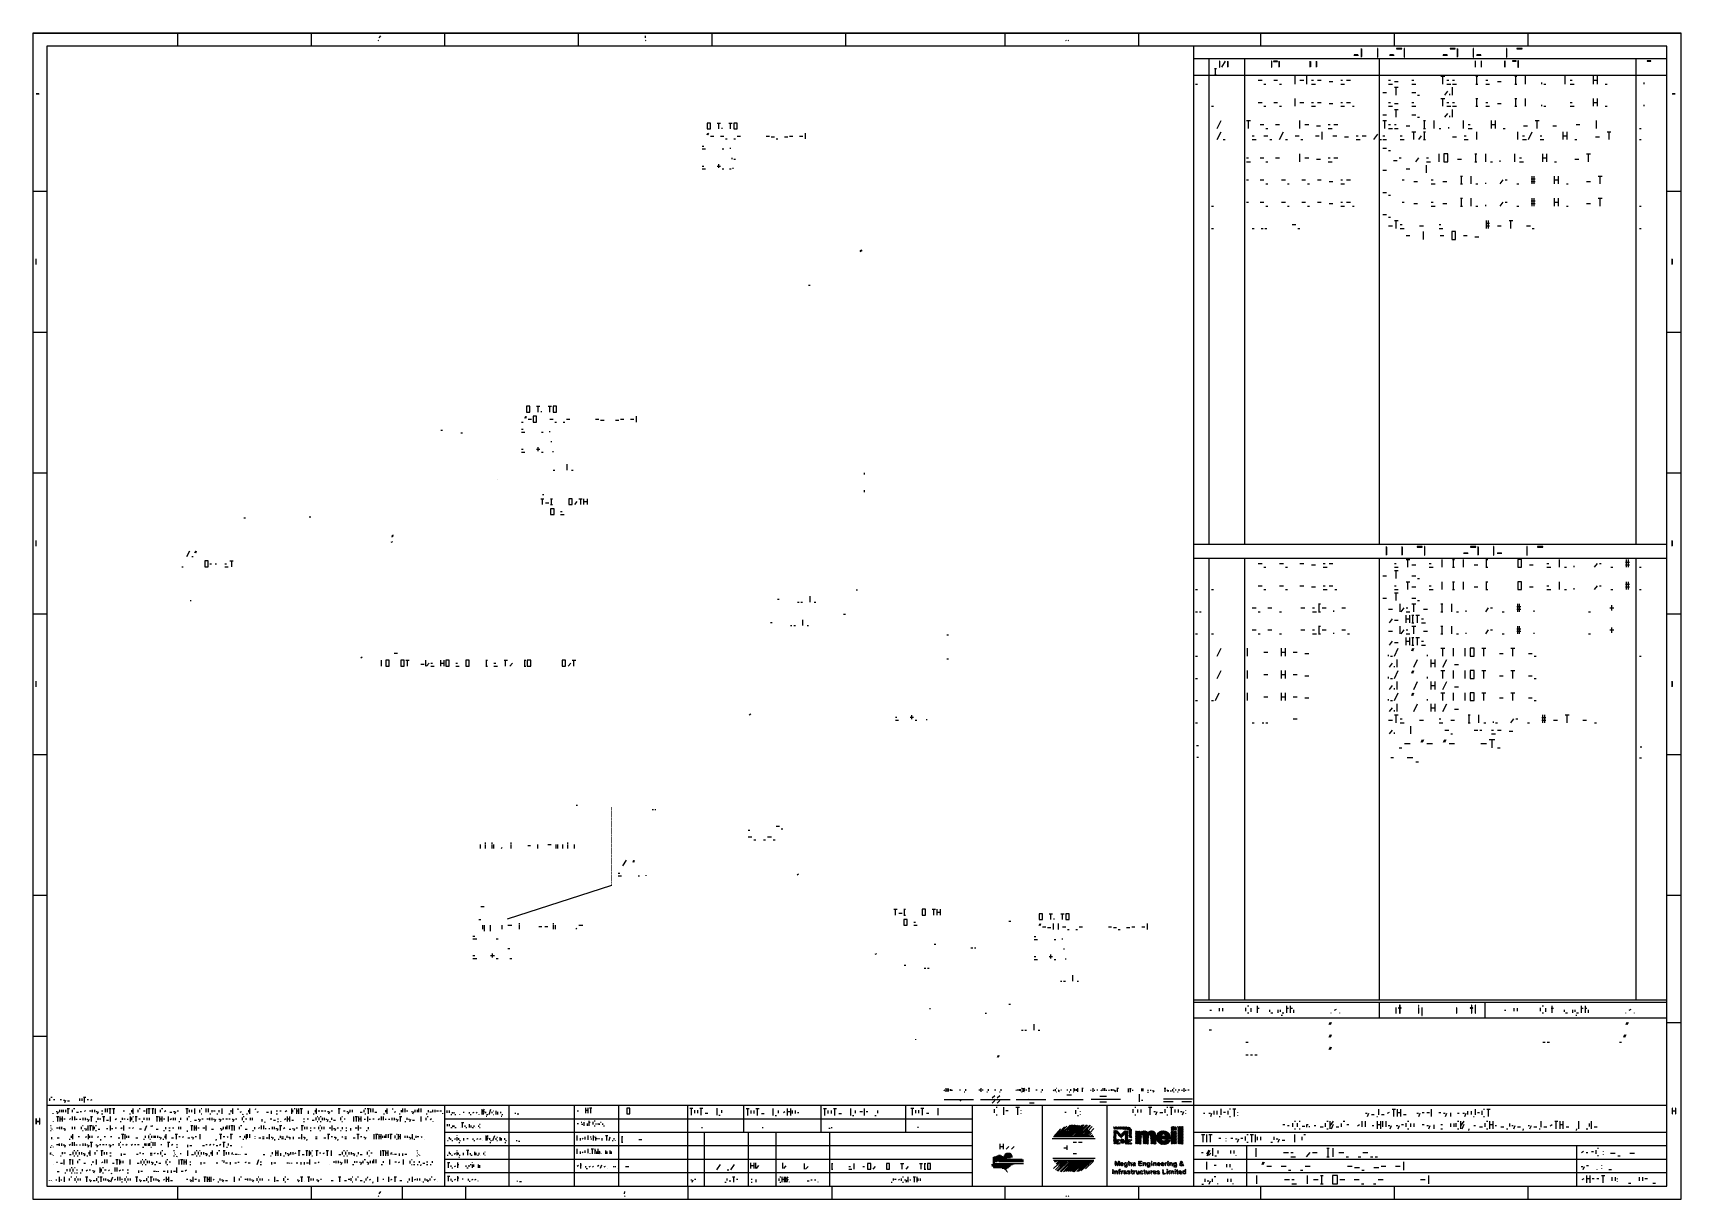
# Model space of a CAD drawing. Header units: millimetres. Extents: x 43 to 1147, y 31 to 811.
import ezdxf

# ---------------------------------------------------------------- set-up
doc = ezdxf.new("R2010")
doc.units = ezdxf.units.MM
doc.layers.add('LINES', color=7, linetype='Continuous')
doc.layers.add('RECTANGLES', color=3, linetype='Continuous')

msp = doc.modelspace()

# ---------------------------------------------------------------- linework, layer by layer
at = {"layer": 'LINES'}
for p, q in [((42.88, 811.36), (1146.64, 811.36)), ((139.84, 802.72), (139.84, 811.36)), ((229.36, 802.72), (229.36, 811.36)), ((274, 806.44), (274.6, 806.68)), ((274.72, 808.24), (275.8, 809.68)), ((318.76, 802.72), (318.76, 811.36)), ((408.28, 802.72), (408.28, 811.36)), ((453.04, 808.24), (453.16, 809.68)), ((453.04, 806.44), (453.52, 806.68)), ((497.8, 802.72), (497.8, 811.36)), ((587.2, 802.72), (587.2, 811.36)), ((694, 802.72), (694, 811.36)), ((734.68, 806.44), (735.16, 806.68)), ((736.12, 806.44), (736.72, 806.68)), ((783.52, 802.72), (783.52, 811.36)), ((865.24, 802.96), (865.24, 811.48)), ((954.76, 802.96), (954.76, 811.48)), ((1044.16, 802.72), (1044.16, 811.36)), ((820.36, 39.52), (820.36, 802.72)), ((927.4, 796.72), (930.64, 796.72)), ((927.64, 797.08), (930.28, 797.08)), ((932.68, 795.4), (932.68, 801.04)), ((932.92, 795.76), (932.92, 800.8)), ((951.28, 796.72), (954.52, 796.72)), ((951.52, 797.08), (954.16, 797.08)), ((987.16, 796.72), (990.28, 796.72)), ((987.4, 797.08), (990.04, 797.08)), ((997, 795.4), (997, 801.04)), ((997.24, 795.76), (997.24, 800.8)), ((1009.72, 796.72), (1012.84, 796.72)), ((1009.96, 797.08), (1012.6, 797.08)), ((820.36, 794.32), (1137.16, 794.32)), ((830.56, 469.36), (830.56, 794.32)), ((834.16, 787.72), (835.6, 787.72)), ((834.88, 783.52), (834.88, 787.72)), ((839.08, 788.56), (841.6, 792.64)), ((843.16, 788.56), (843.16, 792.64)), ((843.4, 788.8), (843.4, 792.4)), ((854.44, 469.36), (854.44, 794.32)), ((877.48, 788.56), (877.48, 792.64)), ((877.72, 788.8), (877.72, 792.4)), ((898.36, 788.56), (898.36, 792.64)), ((898.6, 788.8), (898.6, 792.4)), ((902.44, 788.56), (902.44, 792.64)), ((902.68, 788.8), (902.68, 792.4)), ((944.68, 469.36), (944.68, 794.32)), ((1008.88, 788.68), (1008.88, 792.76)), ((1009, 788.92), (1009, 792.64)), ((1012.96, 788.68), (1012.96, 792.76)), ((1013.08, 788.92), (1013.08, 792.64)), ((1116.64, 469.36), (1116.64, 794.32)), ((820.36, 783.16), (1137.16, 783.16)), ((821.44, 777.28), (822.76, 777.28)), ((834.16, 783.52), (835.6, 783.52)), ((863.44, 779.92), (866.08, 779.92)), ((867.28, 777.28), (868.6, 777.28)), ((873.88, 779.92), (876.4, 779.92)), ((877.72, 777.28), (879.04, 777.28)), ((888.16, 777.28), (888.16, 782.56)), ((891.4, 779.92), (894.04, 779.92)), ((895.96, 777.28), (895.96, 782.56)), ((899.2, 779.92), (900.52, 779.92)), ((899.2, 777.28), (901.84, 777.28)), ((903.16, 779.92), (905.68, 779.92)), ((910.96, 779.08), (913.48, 779.08)), ((918.76, 779.92), (919.96, 779.92)), ((918.76, 777.28), (921.28, 777.28)), ((922.6, 779.92), (925.24, 779.92)), ((950.8, 779.92), (952.12, 779.92)), ((950.8, 777.28), (953.32, 777.28)), ((954.64, 779.08), (957.28, 779.08)), ((954.64, 775.12), (957.28, 775.12)), ((955.96, 769.96), (955.96, 775.12)), ((966.4, 779.92), (967.72, 779.92)), ((966.4, 777.28), (968.92, 777.28)), ((985.84, 782.56), (988.48, 782.56)), ((987.16, 777.28), (987.16, 782.56)), ((989.8, 779.92), (991.12, 779.92)), ((989.8, 777.28), (992.44, 777.28)), ((993.64, 779.92), (994.96, 779.92)), ((993.64, 777.28), (996.28, 777.28)), ((993.64, 769.96), (993.64, 775.12)), ((1009.24, 782.56), (1010.56, 782.56)), ((1009.24, 777.28), (1010.56, 777.28)), ((1009.96, 777.28), (1009.96, 782.56)), ((1015.84, 779.92), (1017.16, 779.92)), ((1015.84, 777.28), (1018.36, 777.28)), ((1023.64, 779.08), (1026.16, 779.08)), ((1035.28, 782.56), (1036.6, 782.56)), ((1035.28, 777.28), (1036.6, 777.28)), ((1036, 777.28), (1036, 782.56)), ((1042.48, 777.28), (1042.48, 782.56)), ((1053.52, 777.28), (1053.52, 778.24)), ((1054.84, 777.28), (1056.16, 777.28)), ((1069.12, 777.28), (1069.12, 782.56)), ((1072.36, 779.92), (1073.68, 779.92)), ((1072.36, 777.28), (1075, 777.28)), ((1087.96, 777.28), (1087.96, 782.56)), ((1087.96, 779.92), (1090.6, 779.92)), ((1090.6, 777.28), (1090.6, 782.56)), ((1095.76, 777.28), (1097.08, 777.28)), ((1122.04, 777.28), (1122.04, 778.24)), ((44.92, 770.8), (47.08, 770.8)), ((45.04, 770.92), (46.84, 770.92)), ((832.24, 762.52), (833.56, 762.52)), ((863.44, 765.04), (866.08, 765.04)), ((867.28, 762.52), (868.6, 762.52)), ((873.88, 765.04), (876.4, 765.04)), ((877.72, 762.52), (879.04, 762.52)), ((888.16, 762.52), (888.16, 767.68)), ((891.4, 765.04), (894.04, 765.04)), ((899.2, 765.04), (900.52, 765.04)), ((899.2, 762.52), (901.84, 762.52)), ((903.16, 765.04), (905.68, 765.04)), ((910.96, 764.2), (913.48, 764.2)), ((918.76, 765.04), (919.96, 765.04)), ((918.76, 762.52), (921.28, 762.52)), ((922.6, 765.04), (925.24, 765.04)), ((926.56, 762.52), (927.76, 762.52)), ((946.84, 771.64), (949.48, 771.64)), ((950.8, 765.04), (952.12, 765.04)), ((950.8, 762.52), (953.32, 762.52)), ((954.64, 764.2), (957.28, 764.2)), ((966.4, 771.64), (968.92, 771.64)), ((966.4, 765.04), (967.72, 765.04)), ((966.4, 762.52), (968.92, 762.52)), ((970.24, 769.96), (971.56, 769.96)), ((985.84, 767.68), (988.48, 767.68)), ((987.16, 762.52), (987.16, 767.68)), ((988.48, 769.96), (990.4, 772.48)), ((989.8, 765.04), (991.12, 765.04)), ((989.8, 762.52), (992.44, 762.52)), ((991.72, 769.96), (991.72, 770.8)), ((993.64, 765.04), (994.96, 765.04)), ((993.64, 762.52), (996.28, 762.52)), ((1009.24, 767.68), (1010.56, 767.68)), ((1009.24, 762.52), (1010.56, 762.52)), ((1009.96, 762.52), (1009.96, 767.68)), ((1015.84, 765.04), (1017.16, 765.04)), ((1015.84, 762.52), (1018.36, 762.52)), ((1023.64, 764.2), (1026.16, 764.2)), ((1035.28, 767.68), (1036.6, 767.68)), ((1035.28, 762.52), (1036.6, 762.52)), ((1036, 762.52), (1036, 767.68)), ((1042.48, 762.52), (1042.48, 767.68)), ((1053.52, 762.52), (1053.52, 763.36)), ((1054.84, 762.52), (1056.16, 762.52)), ((1072.36, 765.04), (1073.68, 765.04)), ((1072.36, 762.52), (1075, 762.52)), ((1087.96, 762.52), (1087.96, 767.68)), ((1087.96, 765.04), (1090.6, 765.04)), ((1090.6, 762.52), (1090.6, 767.68)), ((1095.76, 762.52), (1097.08, 762.52)), ((1122.04, 762.52), (1122.04, 763.36)), ((1140.64, 770.8), (1142.8, 770.8)), ((1140.88, 770.92), (1142.68, 770.92)), ((501.04, 751.12), (503.32, 751.12)), ((502.24, 747.28), (502.24, 751.12)), ((508.84, 751.12), (511.12, 751.12)), ((510.04, 747.28), (510.04, 751.12)), ((836.08, 747.64), (838.72, 752.8)), ((836.08, 747.64), (838.72, 752.8)), ((855.64, 752.8), (858.28, 752.8)), ((856.96, 747.64), (856.96, 752.8)), ((891.4, 747.64), (891.4, 752.8)), ((946.84, 756.76), (949.48, 756.76)), ((946.84, 752.8), (949.48, 752.8)), ((948.16, 747.64), (948.16, 752.8)), ((954.64, 760.24), (957.28, 760.24)), ((955.96, 755.08), (955.96, 760.24)), ((966.4, 756.76), (968.92, 756.76)), ((970.24, 755.08), (971.56, 755.08)), ((974.2, 752.8), (975.52, 752.8)), ((974.8, 747.64), (974.8, 752.8)), ((981.28, 747.64), (981.28, 752.8)), ((988.48, 755.08), (990.4, 757.6)), ((991.72, 755.08), (991.72, 755.92)), ((993.64, 755.08), (993.64, 760.24)), ((1000.84, 747.64), (1000.84, 752.8)), ((1019.68, 747.64), (1019.68, 752.8)), ((1022.32, 747.64), (1022.32, 752.8)), ((1048.96, 752.8), (1051.6, 752.8)), ((1050.28, 747.64), (1050.28, 752.8)), ((1090, 747.64), (1090, 752.8)), ((494.44, 743.2), (494.92, 744.4)), ((494.92, 743.2), (495.52, 744.4)), ((496.6, 742.48), (498.88, 742.48)), ((503.32, 742.48), (505.6, 742.48)), ((504.4, 747.28), (504.4, 747.88)), ((506.68, 740.56), (507.76, 740.56)), ((512.2, 740.56), (513.4, 740.56)), ((514.48, 742.48), (516.64, 742.48)), ((533.92, 742.48), (536.2, 742.48)), ((537.28, 741.88), (539.56, 741.88)), ((540.64, 740.56), (541.72, 740.56)), ((546.28, 741.88), (548.44, 741.88)), ((549.64, 742.48), (551.8, 742.48)), ((556.24, 742.48), (558.52, 742.48)), ((560.2, 740.56), (560.2, 744.4)), ((836.08, 740.2), (838.72, 745.36)), ((836.08, 740.2), (838.72, 745.36)), ((840.04, 740.2), (841.36, 740.2)), ((859.48, 742.72), (860.8, 742.72)), ((859.48, 740.2), (862.12, 740.2)), ((864.76, 750.16), (867.28, 750.16)), ((867.28, 742.72), (869.92, 742.72)), ((868.6, 747.64), (869.92, 747.64)), ((871.24, 740.2), (872.56, 740.2)), ((875.08, 750.16), (877.72, 750.16)), ((877.72, 740.2), (880.36, 745.36)), ((881.68, 740.2), (883, 740.2)), ((888.16, 742.72), (890.8, 742.72)), ((892, 740.2), (893.32, 740.2)), ((894.64, 750.16), (897.28, 750.16)), ((901.84, 742.72), (904.36, 742.72)), ((902.44, 749.32), (905.08, 749.32)), ((906.4, 740.2), (906.4, 745.36)), ((910.24, 750.16), (911.56, 750.16)), ((910.24, 747.64), (912.88, 747.64)), ((913.48, 742.72), (916.12, 742.72)), ((914.2, 750.16), (916.72, 750.16)), ((921.28, 741.88), (923.92, 741.88)), ((929.08, 742.72), (930.4, 742.72)), ((929.08, 740.2), (931.72, 740.2)), ((933.04, 742.72), (935.68, 742.72)), ((940.84, 740.2), (943.48, 743.68)), ((940.84, 740.2), (943.48, 743.68)), ((944.68, 740.2), (946, 740.2)), ((946.84, 742.72), (948.16, 742.72)), ((946.84, 740.2), (949.48, 740.2)), ((950.8, 750.16), (952.12, 750.16)), ((950.8, 747.64), (953.32, 747.64)), ((954.64, 750.16), (955.96, 750.16)), ((954.64, 747.64), (957.28, 747.64)), ((958.6, 742.72), (959.92, 742.72)), ((958.6, 740.2), (961.12, 740.2)), ((962.44, 749.32), (965.08, 749.32)), ((966.4, 745.36), (968.92, 745.36)), ((967.72, 740.2), (967.72, 745.36)), ((970.96, 740.2), (972.88, 742.72)), ((974.2, 747.64), (975.52, 747.64)), ((974.2, 745.36), (975.52, 745.36)), ((974.2, 740.2), (975.52, 740.2)), ((974.8, 740.2), (974.8, 745.36)), ((984.64, 747.64), (985.84, 747.64)), ((991.12, 747.64), (991.12, 748.48)), ((993.64, 741.88), (996.28, 741.88)), ((1001.44, 742.72), (1002.76, 742.72)), ((1001.44, 740.2), (1004.08, 740.2)), ((1004.08, 750.16), (1005.4, 750.16)), ((1004.08, 747.64), (1006.72, 747.64)), ((1009.96, 740.2), (1009.96, 745.36)), ((1019.68, 750.16), (1022.32, 750.16)), ((1027.48, 747.64), (1028.8, 747.64)), ((1037.32, 740.2), (1037.32, 745.36)), ((1040.56, 742.72), (1041.76, 742.72)), ((1040.56, 740.2), (1043.08, 740.2)), ((1041.16, 749.32), (1043.8, 749.32)), ((1044.4, 740.2), (1047.04, 745.36)), ((1052.2, 742.72), (1053.52, 742.72)), ((1052.2, 740.2), (1054.84, 740.2)), ((1060.72, 749.32), (1063.24, 749.32)), ((1067.8, 740.2), (1067.8, 745.36)), ((1067.8, 742.72), (1070.44, 742.72)), ((1070.44, 740.2), (1070.44, 745.36)), ((1075.6, 740.2), (1076.92, 740.2)), ((1076.32, 750.16), (1078.84, 750.16)), ((1089.28, 741.88), (1091.92, 741.88)), ((1097.08, 745.36), (1099.72, 745.36)), ((1098.4, 740.2), (1098.4, 745.36)), ((1118.8, 747.64), (1120, 747.64)), ((1118.8, 740.2), (1120, 740.2)), ((491.08, 735.76), (492.16, 735.76)), ((491.08, 733.84), (493.24, 733.84)), ((504.4, 733.84), (505.6, 733.84)), ((510.04, 733.84), (510.04, 734.56)), ((891.4, 725.32), (891.4, 730.48)), ((946.84, 734.44), (949.48, 734.44)), ((950.8, 732.76), (952.12, 732.76)), ((984.64, 725.32), (984.64, 730.48)), ((1008.64, 730.48), (1009.96, 730.48)), ((1009.24, 725.32), (1009.24, 730.48)), ((1015.84, 725.32), (1015.84, 730.48)), ((1035.28, 725.32), (1035.28, 730.48)), ((1054.12, 725.32), (1054.12, 730.48)), ((1056.76, 725.32), (1056.76, 730.48)), ((1083.4, 730.48), (1086.04, 730.48)), ((1084.72, 725.32), (1084.72, 730.48)), ((491.08, 722.44), (492.16, 722.44)), ((491.08, 720.52), (493.24, 720.52)), ((501.04, 722.44), (503.32, 722.44)), ((502.24, 721.12), (502.24, 723.76)), ((504.4, 720.52), (505.6, 720.52)), ((509.44, 720.52), (510.52, 720.52)), ((511.12, 727.12), (511.12, 727.84)), ((511.72, 720.52), (511.72, 721.12)), ((512.2, 727.12), (513.4, 727.12)), ((855.64, 727.96), (856.96, 727.96)), ((855.64, 725.32), (858.28, 725.32)), ((864.76, 727.96), (867.28, 727.96)), ((868.6, 725.32), (869.92, 725.32)), ((875.08, 727.96), (877.72, 727.96)), ((894.64, 727.96), (897.28, 727.96)), ((902.44, 727), (905.08, 727)), ((910.24, 727.96), (911.56, 727.96)), ((910.24, 725.32), (912.88, 725.32)), ((914.2, 727.96), (916.72, 727.96)), ((946.84, 719.56), (949.48, 719.56)), ((954.04, 726.16), (956.56, 726.16)), ((957.88, 727.96), (959.2, 727.96)), ((962.44, 720.52), (965.08, 720.52)), ((968.92, 725.32), (970.96, 727.96)), ((976.12, 727.96), (977.44, 727.96)), ((976.12, 725.32), (978.76, 725.32)), ((976.12, 717.88), (976.12, 723.04)), ((997, 727), (999.52, 727)), ((1008.64, 725.32), (1009.96, 725.32)), ((1019.08, 725.32), (1020.4, 725.32)), ((1025.56, 725.32), (1025.56, 726.16)), ((1038.52, 727.96), (1039.84, 727.96)), ((1038.52, 725.32), (1041.16, 725.32)), ((1054.12, 727.96), (1056.76, 727.96)), ((1061.92, 725.32), (1063.24, 725.32)), ((1075.6, 727), (1078.24, 727)), ((855.64, 713.08), (856.96, 713.08)), ((864.76, 713.08), (867.28, 713.08)), ((868.6, 710.44), (869.92, 710.44)), ((879.04, 713.08), (881.68, 713.08)), ((883, 710.44), (884.2, 710.44)), ((892.72, 713.08), (895.24, 713.08)), ((896.56, 710.44), (897.88, 710.44)), ((903.16, 713.08), (905.68, 713.08)), ((910.96, 712.12), (913.48, 712.12)), ((918.76, 713.08), (919.96, 713.08)), ((918.76, 710.44), (921.28, 710.44)), ((922.6, 713.08), (925.24, 713.08)), ((959.92, 713.08), (961.12, 713.08)), ((967.72, 712.12), (970.24, 712.12)), ((979.36, 713.08), (980.68, 713.08)), ((979.36, 710.44), (982, 710.44)), ((987.16, 712.12), (989.8, 712.12)), ((998.92, 715.6), (1000.24, 715.6)), ((998.92, 710.44), (1000.24, 710.44)), ((999.52, 710.44), (999.52, 715.6)), ((1006, 710.44), (1006, 715.6)), ((1009.24, 710.44), (1010.56, 710.44)), ((1015.84, 710.44), (1015.84, 711.28)), ((1025.56, 710.44), (1027.48, 713.08)), ((1028.8, 713.08), (1030.12, 713.08)), ((1036.6, 710.44), (1037.92, 710.44)), ((1046.32, 713.92), (1048.96, 713.92)), ((1046.32, 712.12), (1048.96, 712.12)), ((1047.04, 710.44), (1047.04, 715.6)), ((1048.36, 710.44), (1048.36, 715.6)), ((1061.92, 710.44), (1061.92, 715.6)), ((1061.92, 713.08), (1064.56, 713.08)), ((1064.56, 710.44), (1064.56, 715.6)), ((1069.84, 710.44), (1071.04, 710.44)), ((1083.4, 712.12), (1086.04, 712.12)), ((1091.2, 715.6), (1093.84, 715.6)), ((1092.52, 710.44), (1092.52, 715.6)), ((42.88, 705.64), (52.24, 705.64)), ((832.24, 695.56), (833.56, 695.56)), ((855.64, 698.2), (856.96, 698.2)), ((864.76, 698.2), (867.28, 698.2)), ((868.6, 695.56), (869.92, 695.56)), ((879.04, 698.2), (881.68, 698.2)), ((883, 695.56), (884.2, 695.56)), ((892.72, 698.2), (895.24, 698.2)), ((896.56, 695.56), (897.88, 695.56)), ((903.16, 698.2), (905.68, 698.2)), ((910.96, 697.36), (913.48, 697.36)), ((918.76, 698.2), (919.96, 698.2)), ((918.76, 695.56), (921.28, 695.56)), ((922.6, 698.2), (925.24, 698.2)), ((926.56, 695.56), (927.76, 695.56)), ((946.84, 704.8), (949.48, 704.8)), ((950.8, 703), (952.12, 703)), ((959.92, 698.2), (961.12, 698.2)), ((967.72, 697.36), (970.24, 697.36)), ((979.36, 698.2), (980.68, 698.2)), ((979.36, 695.56), (982, 695.56)), ((987.16, 697.36), (989.8, 697.36)), ((998.92, 700.84), (1000.24, 700.84)), ((998.92, 695.56), (1000.24, 695.56)), ((999.52, 695.56), (999.52, 700.84)), ((1006, 695.56), (1006, 700.84)), ((1009.24, 695.56), (1010.56, 695.56)), ((1015.84, 695.56), (1015.84, 696.4)), ((1025.56, 695.56), (1027.48, 698.2)), ((1028.8, 698.2), (1030.12, 698.2)), ((1036.6, 695.56), (1037.92, 695.56)), ((1046.32, 699.04), (1048.96, 699.04)), ((1046.32, 697.36), (1048.96, 697.36)), ((1047.04, 695.56), (1047.04, 700.84)), ((1048.36, 695.56), (1048.36, 700.84)), ((1061.92, 695.56), (1061.92, 700.84)), ((1061.92, 698.2), (1064.56, 698.2)), ((1064.56, 695.56), (1064.56, 700.84)), ((1069.84, 695.56), (1071.04, 695.56)), ((1083.4, 697.36), (1086.04, 697.36)), ((1091.2, 700.84), (1093.84, 700.84)), ((1092.52, 695.56), (1092.52, 700.84)), ((1118.8, 695.56), (1120, 695.56)), ((1137.16, 705.64), (1146.64, 705.64)), ((946.84, 689.92), (949.48, 689.92)), ((950.8, 688.12), (952.12, 688.12)), ((954.64, 685.96), (957.28, 685.96)), ((955.96, 680.68), (955.96, 685.96)), ((1016.44, 680.68), (1016.44, 685.96)), ((1017.76, 680.68), (1017.76, 685.96)), ((1031.44, 685.96), (1033.96, 685.96)), ((1032.76, 680.68), (1032.76, 685.96)), ((832.24, 680.68), (833.56, 680.68)), ((859.48, 680.68), (860.8, 680.68)), ((865.36, 680.68), (866.68, 680.68)), ((868, 680.68), (869.32, 680.68)), ((886.24, 683.32), (888.76, 683.32)), ((890.08, 680.68), (891.4, 680.68)), ((950.8, 682.48), (953.32, 682.48)), ((958.6, 683.32), (959.92, 683.32)), ((958.6, 680.68), (961.12, 680.68)), ((962.44, 675.88), (965.08, 675.88)), ((971.56, 682.48), (974.2, 682.48)), ((974.2, 673.24), (974.2, 678.52)), ((984.64, 683.32), (985.84, 683.32)), ((984.64, 680.68), (987.16, 680.68)), ((985.24, 675.88), (987.88, 675.88)), ((1000.84, 675.88), (1003.48, 675.88)), ((1008.64, 675.04), (1011.28, 675.04)), ((1015.84, 684.16), (1018.36, 684.16)), ((1015.84, 682.48), (1018.36, 682.48)), ((1023.64, 682.48), (1026.16, 682.48)), ((1043.08, 682.48), (1045.72, 682.48)), ((1047.04, 680.68), (1048.36, 680.68)), ((1118.8, 680.68), (1120, 680.68)), ((596.8, 665.8), (598.12, 666.4)), ((596.8, 665.32), (598.12, 665.8)), ((44.92, 656.56), (44.92, 660.4)), ((45.04, 656.8), (45.04, 660.16)), ((1140.64, 656.56), (1140.64, 660.4)), ((1140.88, 656.8), (1140.88, 660.16)), ((562.24, 642.76), (563.32, 642.76)), ((42.88, 611.32), (52.24, 611.32)), ((1137.16, 611.32), (1146.64, 611.32)), ((372.28, 553.6), (372.88, 554.92)), ((372.88, 553.6), (373.48, 554.92)), ((374.56, 553), (376.72, 553)), ((380.08, 561.64), (382.36, 561.64)), ((381.28, 557.68), (381.28, 561.64)), ((383.44, 557.68), (383.44, 558.4)), ((387.88, 561.64), (390.16, 561.64)), ((389.08, 557.68), (389.08, 561.64)), ((389.08, 553), (391.24, 553)), ((400.24, 553), (402.4, 553)), ((419.68, 553), (421.96, 553)), ((423.04, 552.28), (425.32, 552.28)), ((433.12, 552.28), (435.28, 552.28)), ((436.36, 553), (438.64, 553)), ((443.08, 553), (445.36, 553)), ((447.04, 550.96), (447.04, 554.92)), ((316, 545.68), (317.08, 545.68)), ((329.44, 543.76), (330.52, 543.76)), ((370.12, 550.96), (371.2, 550.96)), ((370.12, 546.28), (371.2, 546.28)), ((370.12, 544.36), (372.28, 544.36)), ((383.44, 544.36), (384.52, 544.36)), ((389.08, 544.36), (389.08, 544.96)), ((392.32, 550.96), (393.52, 550.96)), ((397.96, 550.96), (399.04, 550.96)), ((370.12, 532.96), (371.2, 532.96)), ((370.12, 530.92), (372.28, 530.92)), ((380.08, 532.96), (382.36, 532.96)), ((381.28, 531.64), (381.28, 534.16)), ((383.44, 530.92), (384.52, 530.92)), ((390.16, 537.64), (390.16, 538.24)), ((391.24, 530.92), (391.24, 531.64)), ((391.24, 518.92), (392.44, 518.92)), ((400.72, 518.92), (400.72, 522.76)), ((403.48, 518.92), (404.68, 518.92)), ((42.88, 517.12), (52.24, 517.12)), ((354.16, 512.8), (354.16, 512.8)), ((599.8, 515.92), (599.8, 517)), ((1137.16, 517.12), (1146.64, 517.12)), ((382.96, 499.72), (385.12, 499.72)), ((384.04, 502.48), (385.12, 502.48)), ((384.04, 495.88), (384.04, 499.72)), ((386.2, 497.08), (388.48, 497.08)), ((389.56, 499.72), (390.76, 499.72)), ((390.16, 495.88), (390.16, 499.72)), ((405.76, 495.88), (407.44, 497.8)), ((408.52, 499.72), (410.8, 499.72)), ((409.72, 495.88), (409.72, 499.72)), ((411.88, 495.88), (411.88, 499.72)), ((411.88, 497.8), (414.16, 497.8)), ((414.16, 495.88), (414.16, 499.72)), ((599.8, 504.16), (599.8, 505.36)), ((184.12, 486.88), (185.2, 486.88)), ((227.92, 487.6), (229, 487.6)), ((389.56, 495.88), (390.76, 495.88)), ((396.28, 491.08), (397.36, 491.08)), ((396.28, 489.16), (398.56, 489.16)), ((283.36, 473.92), (283.6, 475.36)), ((283.84, 474.16), (284.08, 475.6)), ((44.92, 468.04), (44.92, 471.88)), ((45.04, 468.28), (45.04, 471.64)), ((145.84, 460.96), (148, 464.8)), ((145.84, 460.96), (148, 464.8)), ((151.36, 463.48), (151.96, 464.8)), ((151.96, 463.48), (152.44, 464.8)), ((282.88, 470.56), (283.84, 471.16)), ((820.36, 469.36), (1137.16, 469.36)), ((949.36, 462.04), (949.36, 467.68)), ((949.6, 462.28), (949.6, 467.32)), ((959.8, 462.04), (959.8, 467.68)), ((960.04, 462.28), (960.04, 467.32)), ((1001.2, 463.6), (1003.84, 463.6)), ((1010.68, 462.04), (1010.68, 467.68)), ((1010.92, 462.28), (1010.92, 467.32)), ((1023.76, 463.6), (1026.4, 463.6)), ((1140.64, 468.04), (1140.64, 471.88)), ((1140.88, 468.28), (1140.88, 471.64)), ((142.48, 454.24), (143.56, 454.24)), ((149.2, 460.96), (150.28, 460.96)), ((161.44, 456.16), (162.52, 456.16)), ((164.8, 456.16), (165.88, 456.16)), ((171.4, 456.16), (172.6, 456.16)), ((171.4, 454.24), (173.68, 454.24)), ((174.76, 458.08), (177.04, 458.08)), ((175.96, 454.24), (175.96, 458.08)), ((820.36, 459.88), (1137.16, 459.88)), ((830.56, 164.32), (830.56, 459.88)), ((854.44, 164.32), (854.44, 459.88)), ((863.44, 456.4), (866.08, 456.4)), ((867.28, 453.88), (868.6, 453.88)), ((877.72, 456.4), (880.36, 456.4)), ((881.68, 453.88), (883, 453.88)), ((891.4, 456.4), (894.04, 456.4)), ((899.2, 455.56), (901.84, 455.56)), ((907, 456.4), (908.32, 456.4)), ((907, 453.88), (909.64, 453.88)), ((910.96, 456.4), (913.48, 456.4)), ((944.68, 164.32), (944.68, 459.88)), ((954.64, 456.4), (955.96, 456.4)), ((954.64, 453.88), (957.28, 453.88)), ((962.44, 459.04), (965.08, 459.04)), ((963.76, 453.88), (963.76, 459.04)), ((966.4, 455.56), (968.92, 455.56)), ((978.04, 456.4), (979.36, 456.4)), ((978.04, 453.88), (980.68, 453.88)), ((986.56, 453.88), (986.56, 459.04)), ((993.64, 459.04), (994.96, 459.04)), ((993.64, 453.88), (994.96, 453.88)), ((994.36, 453.88), (994.36, 459.04)), ((1000.84, 463.36), (1004.08, 463.36)), ((1000.84, 453.88), (1000.84, 459.04)), ((1008.04, 455.56), (1010.56, 455.56)), ((1015.84, 459.04), (1017.16, 459.04)), ((1015.84, 453.88), (1017.16, 453.88)), ((1016.44, 453.88), (1016.44, 459.04)), ((1023.4, 463.36), (1026.64, 463.36)), ((1045.12, 455.56), (1047.64, 455.56)), ((1056.76, 456.4), (1058.08, 456.4)), ((1056.76, 453.88), (1059.4, 453.88)), ((1065.28, 453.88), (1065.28, 459.04)), ((1068.52, 453.88), (1069.84, 453.88)), ((1075, 453.88), (1075, 454.72)), ((1088.68, 453.88), (1090.6, 456.4)), ((1091.92, 456.4), (1093.24, 456.4)), ((1099.72, 453.88), (1101.04, 453.88)), ((1109.44, 457.36), (1112.08, 457.36)), ((1109.44, 455.56), (1112.08, 455.56)), ((1110.16, 453.88), (1110.16, 459.04)), ((1111.36, 453.88), (1111.36, 459.04)), ((1116.64, 164.32), (1116.64, 459.88)), ((1118.8, 453.88), (1120, 453.88)), ((863.44, 441.52), (866.08, 441.52)), ((877.72, 441.52), (880.36, 441.52)), ((891.4, 441.52), (894.04, 441.52)), ((907, 441.52), (908.32, 441.52)), ((910.96, 441.52), (913.48, 441.52)), ((946.84, 448.12), (949.48, 448.12)), ((954.64, 451.6), (957.28, 451.6)), ((954.64, 441.52), (955.96, 441.52)), ((955.96, 446.44), (955.96, 451.6)), ((962.44, 444.16), (965.08, 444.16)), ((963.76, 439), (963.76, 444.16)), ((966.4, 448.12), (968.92, 448.12)), ((970.24, 446.44), (971.56, 446.44)), ((978.04, 441.52), (979.36, 441.52)), ((986.56, 439), (986.56, 444.16)), ((993.64, 444.16), (994.96, 444.16)), ((994.36, 439), (994.36, 444.16)), ((1000.84, 439), (1000.84, 444.16)), ((1015.84, 444.16), (1017.16, 444.16)), ((1016.44, 439), (1016.44, 444.16)), ((1056.76, 441.52), (1058.08, 441.52)), ((1065.28, 439), (1065.28, 444.16)), ((1088.68, 439), (1090.6, 441.52)), ((1091.92, 441.52), (1093.24, 441.52)), ((1109.44, 442.48), (1112.08, 442.48)), ((1110.16, 439), (1110.16, 444.16)), ((1111.36, 439), (1111.36, 444.16)), ((148.72, 431.2), (148.72, 431.8)), ((541.6, 432.52), (542.68, 432.52)), ((554.92, 430.6), (556.12, 430.6)), ((557.2, 430.6), (558.28, 430.6)), ((563.32, 430.6), (563.32, 434.56)), ((566.08, 430.6), (567.28, 430.6)), ((594.16, 438.76), (595, 438.76)), ((821.44, 439), (822.76, 439)), ((832.24, 439), (833.56, 439)), ((867.28, 439), (868.6, 439)), ((881.68, 439), (883, 439)), ((899.2, 440.68), (901.84, 440.68)), ((907, 439), (909.64, 439)), ((914.8, 439), (916.12, 439)), ((946.84, 433.24), (949.48, 433.24)), ((954.64, 439), (957.28, 439)), ((954.64, 436.72), (957.28, 436.72)), ((955.96, 431.56), (955.96, 436.72)), ((966.4, 440.68), (968.92, 440.68)), ((966.4, 433.24), (968.92, 433.24)), ((970.24, 431.56), (971.56, 431.56)), ((978.04, 439), (980.68, 439)), ((993.64, 439), (994.96, 439)), ((1008.04, 440.68), (1010.56, 440.68)), ((1015.84, 439), (1017.16, 439)), ((1045.12, 440.68), (1047.64, 440.68)), ((1056.76, 439), (1059.4, 439)), ((1068.52, 439), (1069.84, 439)), ((1075, 439), (1075, 439.84)), ((1099.72, 439), (1101.04, 439)), ((1109.44, 440.68), (1112.08, 440.68)), ((1118.8, 439), (1120, 439)), ((42.88, 422.8), (52.24, 422.8)), ((585.76, 422.44), (586.96, 422.44)), ((821.44, 424.12), (822.76, 424.12)), ((824.08, 424.12), (825.28, 424.12)), ((859.48, 426.76), (862.12, 426.76)), ((863.44, 424.12), (864.76, 424.12)), ((869.92, 426.76), (872.56, 426.76)), ((877.72, 424.12), (879.04, 424.12)), ((892, 426.76), (894.64, 426.76)), ((899.8, 426.76), (901.12, 426.76)), ((899.8, 424.12), (902.44, 424.12)), ((903.76, 429.28), (905.08, 429.28)), ((903.76, 424.12), (905.08, 424.12)), ((904.36, 424.12), (904.36, 429.28)), ((906.4, 426.76), (908.92, 426.76)), ((914.2, 424.12), (914.2, 424.96)), ((919.36, 426.76), (922, 426.76)), ((950.8, 425.8), (953.32, 425.8)), ((958.6, 424.12), (958.6, 429.28)), ((959.2, 424.12), (961.12, 426.76)), ((962.44, 426.76), (963.76, 426.76)), ((962.44, 424.12), (965.08, 424.12)), ((962.44, 416.68), (962.44, 421.84)), ((965.08, 416.68), (965.08, 421.84)), ((966.4, 429.28), (968.92, 429.28)), ((966.4, 421.84), (967.72, 421.84)), ((967, 416.68), (967, 421.84)), ((967.72, 424.12), (967.72, 429.28)), ((968.92, 421.84), (971.56, 421.84)), ((970.24, 416.68), (970.24, 421.84)), ((974.2, 425.8), (976.84, 425.8)), ((985.84, 429.28), (987.16, 429.28)), ((985.84, 424.12), (987.16, 424.12)), ((986.56, 424.12), (986.56, 429.28)), ((993.04, 424.12), (993.04, 429.28)), ((996.28, 424.12), (997.6, 424.12)), ((1002.76, 424.12), (1002.76, 424.96)), ((1015.84, 424.12), (1017.76, 426.76)), ((1019.08, 426.76), (1020.4, 426.76)), ((1026.88, 424.12), (1028.2, 424.12)), ((1036.6, 427.6), (1039.24, 427.6)), ((1036.6, 425.8), (1039.24, 425.8)), ((1037.32, 424.12), (1037.32, 429.28)), ((1038.52, 424.12), (1038.52, 429.28)), ((1048.36, 424.12), (1048.36, 424.96)), ((1084.72, 424.12), (1086.04, 424.12)), ((1099, 426.76), (1101.64, 426.76)), ((1100.32, 424.96), (1100.32, 428.44)), ((1137.16, 422.8), (1146.64, 422.8)), ((536.8, 416.8), (537.88, 416.8)), ((550.12, 414.88), (551.2, 414.88)), ((552.4, 414.88), (553.48, 414.88)), ((558.52, 414.88), (558.52, 418.72)), ((561.28, 414.88), (562.36, 414.88)), ((655, 408.64), (656.08, 408.64)), ((821.44, 409.24), (822.76, 409.24)), ((832.24, 409.24), (833.56, 409.24)), ((859.48, 411.88), (862.12, 411.88)), ((863.44, 409.24), (864.76, 409.24)), ((869.92, 411.88), (872.56, 411.88)), ((877.72, 409.24), (879.04, 409.24)), ((892, 411.88), (894.64, 411.88)), ((899.8, 411.88), (901.12, 411.88)), ((899.8, 409.24), (902.44, 409.24)), ((903.76, 414.4), (905.08, 414.4)), ((903.76, 409.24), (905.08, 409.24)), ((904.36, 409.24), (904.36, 414.4)), ((906.4, 411.88), (908.92, 411.88)), ((914.2, 409.24), (914.2, 410.08)), ((919.36, 411.88), (922, 411.88)), ((923.32, 409.24), (924.52, 409.24)), ((950.8, 411.04), (953.32, 411.04)), ((951.4, 416.68), (953.32, 419.32)), ((954.64, 418.36), (957.28, 418.36)), ((958.6, 409.24), (958.6, 414.4)), ((959.2, 409.24), (961.12, 411.88)), ((962.44, 419.32), (965.08, 419.32)), ((962.44, 411.88), (963.76, 411.88)), ((962.44, 409.24), (965.08, 409.24)), ((966.4, 416.68), (967.72, 416.68)), ((966.4, 414.4), (968.92, 414.4)), ((967.72, 409.24), (967.72, 414.4)), ((972.88, 419.32), (974.2, 419.32)), ((972.88, 416.68), (975.52, 416.68)), ((974.2, 411.04), (976.84, 411.04)), ((985.84, 414.4), (987.16, 414.4)), ((985.84, 409.24), (987.16, 409.24)), ((986.56, 409.24), (986.56, 414.4)), ((993.04, 409.24), (993.04, 414.4)), ((996.28, 409.24), (997.6, 409.24)), ((1002.76, 409.24), (1002.76, 410.08)), ((1015.84, 409.24), (1017.76, 411.88)), ((1019.08, 411.88), (1020.4, 411.88)), ((1026.88, 409.24), (1028.2, 409.24)), ((1036.6, 412.72), (1039.24, 412.72)), ((1036.6, 411.04), (1039.24, 411.04)), ((1037.32, 409.24), (1037.32, 414.4)), ((1038.52, 409.24), (1038.52, 414.4)), ((1048.36, 409.24), (1048.36, 410.08)), ((1084.72, 409.24), (1086.04, 409.24)), ((1099, 411.88), (1101.64, 411.88)), ((1100.32, 410.08), (1100.32, 413.56)), ((836.08, 394.36), (838.72, 399.64)), ((856.24, 394.36), (856.24, 399.64)), ((879.04, 394.36), (879.04, 399.64)), ((881.68, 394.36), (881.68, 399.64)), ((951.4, 401.8), (953.32, 404.44)), ((954.64, 403.6), (957.28, 403.6)), ((954.64, 394.36), (957.28, 399.64)), ((962.44, 401.8), (962.44, 406.96)), ((962.44, 404.44), (965.08, 404.44)), ((965.08, 401.8), (965.08, 406.96)), ((966.4, 406.96), (967.72, 406.96)), ((966.4, 401.8), (967.72, 401.8)), ((966.4, 397.84), (967, 399.64)), ((967, 401.8), (967, 406.96)), ((967, 397.84), (967.72, 399.64)), ((968.92, 406.96), (971.56, 406.96)), ((970.24, 401.8), (970.24, 406.96)), ((972.88, 404.44), (974.2, 404.44)), ((972.88, 401.8), (975.52, 401.8)), ((985.84, 399.64), (988.48, 399.64)), ((987.16, 394.36), (987.16, 399.64)), ((994.36, 394.36), (994.36, 399.64)), ((1002.16, 394.36), (1002.16, 399.64)), ((1013.2, 399.64), (1015.84, 399.64)), ((1014.52, 394.36), (1014.52, 399.64)), ((1032.76, 399.64), (1035.28, 399.64)), ((1033.96, 394.36), (1033.96, 399.64)), ((262.48, 393.28), (263.44, 393.88)), ((276.4, 387.64), (276.4, 391.6)), ((284.8, 396.28), (287.08, 396.28)), ((292.6, 391.6), (294.88, 391.6)), ((293.68, 387.64), (293.68, 391.6)), ((302.68, 388.96), (304.84, 388.96)), ((305.92, 387.64), (305.92, 391.6)), ((306.52, 387.64), (308.2, 389.68)), ((309.28, 389.68), (310.48, 389.68)), ((309.28, 387.64), (311.56, 387.64)), ((316, 387.64), (316, 391.6)), ((316, 389.68), (318.28, 389.68)), ((318.28, 387.64), (318.28, 391.6)), ((326.08, 389.68), (327.16, 389.68)), ((326.08, 387.64), (328.24, 387.64)), ((346.12, 391.6), (347.2, 391.6)), ((346.12, 387.64), (347.2, 387.64)), ((346.72, 387.64), (346.72, 391.6)), ((351.64, 389.68), (352.84, 389.68)), ((351.64, 387.64), (353.92, 387.64)), ((358.36, 391.6), (360.64, 391.6)), ((359.44, 387.64), (359.44, 391.6)), ((362.32, 387.64), (364, 389.68)), ((371.8, 391.6), (372.88, 391.6)), ((371.8, 387.64), (372.88, 387.64)), ((372.28, 387.64), (372.28, 391.6)), ((401.32, 387.64), (403, 389.68)), ((404.08, 391.6), (406.36, 391.6)), ((405.16, 387.64), (405.16, 391.6)), ((655, 392.56), (656.08, 392.56)), ((821.44, 394.36), (822.76, 394.36)), ((867.28, 397), (869.92, 397)), ((879.04, 397), (881.68, 397)), ((886.84, 397), (889.48, 397)), ((894.64, 396.16), (897.28, 396.16)), ((950.8, 394.36), (950.8, 395.2)), ((951.4, 386.92), (953.32, 389.56)), ((952.12, 394.36), (953.32, 394.36)), ((954.64, 386.92), (954.64, 387.76)), ((956.56, 386.92), (956.56, 392.2)), ((967.72, 386.92), (970.24, 392.2)), ((976.84, 394.36), (976.84, 395.2)), ((979.36, 386.92), (979.36, 392.2)), ((979.36, 389.56), (982, 389.56)), ((982, 386.92), (982, 392.2)), ((987.16, 386.92), (989.8, 392.2)), ((994.96, 388.72), (997.6, 388.72)), ((1024.96, 396.16), (1027.48, 396.16)), ((1044.4, 396.16), (1047.04, 396.16)), ((1048.36, 394.36), (1049.68, 394.36)), ((1118.8, 394.36), (1120, 394.36)), ((44.92, 373.84), (44.92, 377.56)), ((45.04, 373.96), (45.04, 377.44)), ((821.44, 379.48), (822.76, 379.48)), ((836.08, 379.48), (838.72, 384.76)), ((856.24, 379.48), (856.24, 384.76)), ((867.28, 382.12), (869.92, 382.12)), ((879.04, 379.48), (879.04, 384.76)), ((879.04, 382.12), (881.68, 382.12)), ((881.68, 379.48), (881.68, 384.76)), ((886.84, 382.12), (889.48, 382.12)), ((894.64, 381.28), (897.28, 381.28)), ((950.8, 379.48), (950.8, 380.44)), ((952.12, 379.48), (953.32, 379.48)), ((954.64, 379.48), (957.28, 384.76)), ((956.56, 372.04), (956.56, 377.32)), ((966.4, 382.96), (967, 384.76)), ((967, 382.96), (967.72, 384.76)), ((967.72, 372.04), (970.24, 377.32)), ((976.84, 379.48), (976.84, 380.44)), ((979.36, 372.04), (979.36, 377.32)), ((982, 372.04), (982, 377.32)), ((985.84, 384.76), (988.48, 384.76)), ((987.16, 379.48), (987.16, 384.76)), ((987.16, 372.04), (989.8, 377.32)), ((994.36, 379.48), (994.36, 384.76)), ((1002.16, 379.48), (1002.16, 384.76)), ((1013.2, 384.76), (1015.84, 384.76)), ((1014.52, 379.48), (1014.52, 384.76)), ((1024.96, 381.28), (1027.48, 381.28)), ((1032.76, 384.76), (1035.28, 384.76)), ((1033.96, 379.48), (1033.96, 384.76)), ((1044.4, 381.28), (1047.04, 381.28)), ((1048.36, 379.48), (1049.68, 379.48)), ((1140.64, 373.84), (1140.64, 377.56)), ((1140.88, 373.96), (1140.88, 377.44)), ((821.44, 364.6), (822.76, 364.6)), ((832.24, 364.6), (833.56, 364.6)), ((834.76, 364.6), (837.4, 369.88)), ((856.24, 364.6), (856.24, 369.88)), ((867.28, 367.24), (869.92, 367.24)), ((879.04, 364.6), (879.04, 369.88)), ((879.04, 367.24), (881.68, 367.24)), ((881.68, 364.6), (881.68, 369.88)), ((886.84, 367.24), (889.48, 367.24)), ((894.64, 366.4), (897.28, 366.4)), ((950.8, 364.6), (950.8, 365.56)), ((951.4, 372.04), (953.32, 374.68)), ((952.12, 364.6), (953.32, 364.6)), ((954.64, 372.04), (954.64, 373)), ((954.64, 364.6), (957.28, 369.88)), ((966.4, 368.08), (967, 369.88)), ((967, 368.08), (967.72, 369.88)), ((976.84, 364.6), (976.84, 365.56)), ((979.36, 374.68), (982, 374.68)), ((985.84, 369.88), (988.48, 369.88)), ((987.16, 364.6), (987.16, 369.88)), ((994.36, 364.6), (994.36, 369.88)), ((994.96, 373.84), (997.6, 373.84)), ((1002.16, 364.6), (1002.16, 369.88)), ((1013.2, 369.88), (1015.84, 369.88)), ((1014.52, 364.6), (1014.52, 369.88)), ((1024.96, 366.4), (1027.48, 366.4)), ((1032.76, 369.88), (1035.28, 369.88)), ((1033.96, 364.6), (1033.96, 369.88)), ((1044.4, 366.4), (1047.04, 366.4)), ((1048.36, 364.6), (1049.68, 364.6)), ((522.64, 355.12), (523.6, 355.72)), ((620.44, 353.44), (621.52, 353.44)), ((630.4, 353.44), (632.68, 353.44)), ((631.48, 352.12), (631.48, 354.76)), ((951.4, 357.28), (953.32, 359.8)), ((954.64, 357.28), (954.64, 358.12)), ((954.64, 355), (957.28, 355)), ((955.96, 349.84), (955.96, 355)), ((956.56, 357.28), (956.56, 362.44)), ((967.72, 357.28), (970.24, 362.44)), ((979.36, 357.28), (979.36, 362.44)), ((979.36, 359.8), (982, 359.8)), ((982, 357.28), (982, 362.44)), ((987.16, 357.28), (989.8, 362.44)), ((994.96, 358.96), (997.6, 358.96)), ((1004.08, 355), (1005.4, 355)), ((1004.8, 349.84), (1004.8, 355)), ((1011.28, 349.84), (1011.28, 355)), ((1054.12, 349.84), (1054.12, 355)), ((1055.44, 349.84), (1055.44, 355)), ((1069.12, 355), (1071.76, 355)), ((1070.44, 349.84), (1070.44, 355)), ((620.44, 351.52), (622.6, 351.52)), ((633.76, 351.52), (634.84, 351.52)), ((641.56, 351.52), (641.56, 352.12)), ((821.44, 349.84), (822.76, 349.84)), ((859.48, 349.84), (860.8, 349.84)), ((866.08, 349.84), (867.28, 349.84)), ((868.6, 349.84), (869.92, 349.84)), ((886.84, 352.36), (889.48, 352.36)), ((950.8, 351.52), (953.32, 351.52)), ((951.4, 342.4), (953.32, 344.92)), ((954.64, 342.4), (954.64, 343.24)), ((958.6, 352.36), (959.92, 352.36)), ((958.6, 349.84), (961.12, 349.84)), ((965.68, 342.4), (965.68, 347.56)), ((971.56, 351.52), (974.2, 351.52)), ((984.64, 352.36), (985.84, 352.36)), ((984.64, 349.84), (987.16, 349.84)), ((988.48, 344.92), (991.12, 344.92)), ((992.44, 351.52), (994.96, 351.52)), ((992.44, 342.4), (993.64, 342.4)), ((1004.08, 349.84), (1005.4, 349.84)), ((1008.04, 344.92), (1010.56, 344.92)), ((1011.88, 344.92), (1013.2, 344.92)), ((1014.52, 349.84), (1015.84, 349.84)), ((1019.68, 344.92), (1021, 344.92)), ((1019.68, 342.4), (1022.32, 342.4)), ((1021, 349.84), (1021, 350.68)), ((1022.32, 349.84), (1023.64, 349.84)), ((1023.64, 344.92), (1026.16, 344.92)), ((1031.44, 344.08), (1033.96, 344.08)), ((1032.76, 349.84), (1034.68, 352.36)), ((1036, 352.36), (1037.32, 352.36)), ((1043.8, 349.84), (1045.12, 349.84)), ((1053.52, 353.2), (1056.16, 353.2)), ((1053.52, 351.52), (1056.16, 351.52)), ((1061.32, 351.52), (1063.96, 351.52)), ((1080.88, 351.52), (1083.4, 351.52)), ((1088.68, 349.84), (1090, 349.84)), ((822.04, 334.6), (823.36, 334.6)), ((957.76, 333.04), (959.56, 333.04)), ((961.48, 335.8), (965.2, 335.8)), ((972.64, 336.76), (973.6, 338.56)), ((973.6, 336.76), (974.44, 338.56)), ((976.36, 335.8), (980.08, 335.8)), ((987.52, 336.76), (988.36, 338.56)), ((988.36, 336.76), (989.32, 338.56)), ((991.24, 335.8), (994.96, 335.8)), ((1012.6, 335.8), (1016.32, 335.8)), ((1018.12, 338.56), (1021.84, 338.56)), ((1020.04, 333.04), (1020.04, 338.56)), ((1023.76, 333.04), (1025.56, 333.04)), ((1119.16, 333.76), (1120.48, 333.76)), ((42.88, 328.6), (52.24, 328.6)), ((822.28, 326.8), (823.48, 326.8)), ((952.24, 326.56), (954.04, 326.56)), ((963.28, 326.56), (967, 326.56)), ((968.92, 323.68), (970.72, 323.68)), ((1118.92, 326.32), (1120.24, 326.32)), ((1137.16, 328.6), (1146.64, 328.6)), ((406.72, 294.64), (407.56, 294.64)), ((430.24, 292.96), (430.48, 292.96)), ((430.24, 292.6), (430.48, 292.6)), ((430.24, 291.64), (430.48, 291.64)), ((430.24, 290.68), (430.48, 290.68)), ((430.24, 289.72), (430.48, 289.72)), ((430.24, 288.88), (430.48, 288.88)), ((430.24, 287.92), (430.48, 287.92)), ((457.6, 291.64), (458.44, 291.64)), ((459.28, 291.64), (460.12, 291.64)), ((430.24, 286.96), (430.48, 286.96)), ((430.24, 286), (430.48, 286)), ((430.24, 285.16), (430.48, 285.16)), ((430.24, 284.2), (430.48, 284.2)), ((430.24, 283.24), (430.48, 283.24)), ((430.24, 282.28), (430.48, 282.28)), ((430.24, 281.44), (430.48, 281.44)), ((430.24, 280.48), (430.48, 280.48)), ((430.24, 279.52), (430.48, 279.52)), ((430.24, 278.56), (430.48, 278.56)), ((430.24, 277.72), (430.48, 277.72)), ((430.24, 276.76), (430.48, 276.76)), ((521.8, 277.96), (523, 277.96)), ((540.64, 280.6), (542.92, 280.6)), ((544, 278.68), (545.2, 278.68)), ((342.64, 265.6), (342.64, 268.24)), ((345.88, 268.84), (345.88, 269.56)), ((345.88, 265.6), (345.88, 268.24)), ((350.44, 268.84), (350.44, 269.56)), ((350.44, 265.6), (350.44, 268.24)), ((351.52, 265.6), (351.52, 268.24)), ((356.56, 265.6), (357.04, 266.32)), ((363.16, 268.84), (363.16, 269.56)), ((363.16, 265.6), (363.16, 268.24)), ((374.32, 267.52), (376, 267.52)), ((381.04, 265.6), (381.04, 268.24)), ((387.76, 268.24), (389.92, 268.24)), ((393.28, 265.6), (393.28, 268.24)), ((394.48, 265.6), (394.48, 268.24)), ((397.72, 265.6), (397.72, 268.24)), ((401.08, 268.84), (401.08, 269.56)), ((401.08, 265.6), (401.08, 268.24)), ((405.52, 265.6), (405.52, 268.24)), ((430.24, 275.8), (430.48, 275.8)), ((430.24, 274.84), (430.48, 274.84)), ((430.24, 274), (430.48, 274)), ((430.24, 273.04), (430.48, 273.04)), ((430.24, 272.08), (430.48, 272.08)), ((430.24, 271.12), (430.48, 271.12)), ((430.24, 270.28), (430.48, 270.28)), ((430.24, 269.32), (430.48, 269.32)), ((430.24, 268.36), (430.48, 268.36)), ((430.24, 267.52), (430.48, 267.52)), ((430.36, 267.16), (430.48, 267.16)), ((430.36, 266.68), (430.48, 266.68)), ((430.36, 265.72), (430.48, 265.72)), ((521.8, 273.4), (524.32, 273.4)), ((525.64, 271.48), (526.96, 271.48)), ((532.12, 271.48), (533.44, 271.48)), ((534.76, 273.4), (537.4, 273.4)), ((538.6, 271.48), (539.92, 271.48)), ((430.36, 264.76), (430.48, 264.76)), ((430.36, 263.92), (430.48, 263.92)), ((430.36, 262.96), (430.48, 262.96)), ((430.36, 262), (430.48, 262)), ((430.36, 261.04), (430.48, 261.04)), ((430.36, 260.2), (430.48, 260.2)), ((430.36, 259.24), (430.48, 259.24)), ((430.36, 258.28), (430.48, 258.28)), ((430.36, 257.32), (430.48, 257.32)), ((430.36, 256.48), (430.48, 256.48)), ((430.36, 255.52), (430.48, 255.52)), ((430.36, 254.56), (430.48, 254.56)), ((438.04, 253.96), (440.32, 257.8)), ((438.04, 253.96), (440.32, 257.8)), ((444.76, 256.48), (445.36, 257.8)), ((445.36, 256.48), (445.84, 257.8)), ((430.36, 253.6), (430.48, 253.6)), ((430.36, 252.76), (430.48, 252.76)), ((430.36, 251.8), (430.48, 251.8)), ((430.36, 250.84), (430.48, 250.84)), ((430.36, 249.88), (430.48, 249.88)), ((430.36, 249.04), (430.48, 249.04)), ((430.36, 248.08), (430.48, 248.08)), ((430.36, 247.12), (430.48, 247.12)), ((430.36, 246.16), (430.48, 246.16)), ((430.36, 245.32), (430.48, 245.32)), ((430.36, 244.36), (430.48, 244.36)), ((430.36, 243.4), (430.48, 243.4)), ((434.8, 249.16), (435.88, 249.16)), ((434.8, 247.24), (436.96, 247.24)), ((448.12, 247.24), (449.2, 247.24)), ((453.64, 247.24), (453.64, 247.84)), ((554.68, 247.96), (555.64, 248.56)), ((42.88, 234.28), (52.24, 234.28)), ((360.64, 218.56), (430.6, 241)), ((430.36, 242.56), (430.48, 242.56)), ((430.36, 241.6), (430.6, 241.6)), ((1137.16, 234.28), (1146.64, 234.28)), ((342.88, 226.72), (345.04, 226.72)), ((619.48, 224.92), (621.64, 224.92)), ((620.56, 221.08), (620.56, 224.92)), ((622.84, 222.28), (625, 222.28)), ((626.2, 224.92), (627.28, 224.92)), ((626.2, 221.08), (627.28, 221.08)), ((626.68, 221.08), (626.68, 224.92)), ((645.04, 224.92), (647.32, 224.92)), ((646.24, 221.08), (646.24, 224.92)), ((648.4, 221.08), (648.4, 224.92)), ((648.4, 223), (650.68, 223)), ((650.68, 221.08), (650.68, 224.92)), ((723.52, 221.92), (725.68, 221.92)), ((724.6, 218.08), (724.6, 221.92)), ((731.32, 221.92), (733.6, 221.92)), ((732.4, 218.08), (732.4, 221.92)), ((341.44, 218.08), (342.76, 218.08)), ((344.08, 211.6), (344.08, 214.24)), ((345.28, 210.28), (345.28, 214.24)), ((349.24, 210.28), (349.24, 214.24)), ((357.04, 211.6), (357.04, 214.24)), ((361, 214.24), (363.52, 214.24)), ((368.8, 214.84), (368.8, 215.56)), ((368.8, 211.6), (368.8, 214.24)), ((381.76, 213.52), (383.68, 213.52)), ((385.6, 213.52), (387.64, 213.52)), ((391.48, 214.84), (391.48, 215.56)), ((391.48, 211.6), (391.48, 214.24)), ((392.8, 211.6), (392.8, 214.24)), ((406.48, 211.6), (407.08, 212.2)), ((408.4, 214.24), (411.04, 214.24)), ((632.8, 216.28), (634, 216.28)), ((632.8, 214.36), (635.08, 214.36)), ((696.52, 216.88), (697.72, 216.88)), ((716.8, 214), (717.4, 215.32)), ((717.4, 214), (717.88, 215.32)), ((719.08, 213.28), (721.24, 213.28)), ((722.44, 212.68), (724.6, 212.68)), ((726.28, 211.36), (726.28, 215.32)), ((726.88, 218.08), (726.88, 218.68)), ((729.64, 211.36), (729.64, 215.32)), ((732.4, 213.28), (734.68, 213.28)), ((735.76, 211.36), (736.84, 211.36)), ((741.4, 211.36), (742.48, 211.36)), ((743.56, 213.28), (745.84, 213.28)), ((763.12, 213.28), (765.28, 213.28)), ((766.48, 212.68), (768.64, 212.68)), ((769.72, 211.36), (770.92, 211.36)), ((775.36, 212.68), (777.52, 212.68)), ((778.72, 213.28), (780.88, 213.28)), ((785.44, 213.28), (787.6, 213.28)), ((789.28, 211.36), (789.28, 215.32)), ((337.48, 207.04), (338.8, 207.04)), ((337.48, 205.12), (340.12, 205.12)), ((353.08, 205.12), (354.4, 205.12)), ((646.36, 201.64), (647.56, 201.64)), ((671.08, 199.24), (672.28, 199.24)), ((673.36, 199.24), (674.44, 199.24)), ((713.44, 206.68), (714.64, 206.68)), ((713.44, 204.64), (715.72, 204.64)), ((726.88, 204.64), (727.96, 204.64)), ((732.4, 204.64), (732.4, 205.36)), ((337.48, 194.08), (338.8, 194.08)), ((337.48, 192.04), (340.12, 192.04)), ((349.24, 194.08), (351.88, 194.08)), ((350.56, 192.76), (350.56, 195.4)), ((353.08, 192.04), (354.4, 192.04)), ((361, 198.64), (362.2, 198.64)), ((362.2, 192.04), (363.52, 192.04)), ((607, 194.8), (607.96, 195.4)), ((713.44, 193.24), (714.64, 193.24)), ((713.44, 191.32), (715.72, 191.32)), ((723.52, 193.24), (725.68, 193.24)), ((724.6, 191.92), (724.6, 194.56)), ((726.88, 191.32), (727.96, 191.32)), ((733.6, 198.04), (733.6, 198.64)), ((734.68, 191.32), (734.68, 191.92)), ((626.32, 187.48), (627.4, 187.48)), ((639.76, 185.56), (640.84, 185.56)), ((641.92, 185.56), (643, 185.56)), ((730.96, 176.8), (732.04, 176.8)), ((733.12, 176.8), (734.32, 176.8)), ((739.36, 176.8), (739.36, 180.76)), ((742.12, 176.8), (743.2, 176.8)), ((643.24, 158.44), (644.08, 158.44)), ((680.56, 155.44), (681.4, 155.44)), ((696.4, 161.32), (697.48, 161.32)), ((820.36, 164.32), (1137.16, 164.32)), ((820.36, 162.76), (1137.16, 162.76)), ((831.04, 157.48), (832.12, 157.48)), ((837.64, 156.64), (837.64, 158.8)), ((839.68, 156.64), (839.68, 158.8)), ((855.16, 156.64), (855.16, 159.04)), ((856.36, 160.24), (857.2, 160.24)), ((856.36, 155.56), (857.2, 155.56)), ((858.76, 156.4), (858.76, 158.68)), ((862.48, 158.68), (864.04, 158.68)), ((862.96, 155.56), (862.96, 160.24)), ((871.24, 156.28), (871.24, 157.6)), ((871.96, 155.56), (873.28, 155.56)), ((876.88, 155.56), (876.88, 157.72)), ((878.44, 156.4), (878.44, 157.72)), ((879.4, 155.56), (880.6, 155.56)), ((882.16, 158.68), (883.72, 158.68)), ((882.64, 155.56), (882.64, 160.24)), ((885.16, 155.56), (885.16, 160.24)), ((885.16, 158.68), (886.36, 158.68)), ((887.32, 155.56), (887.32, 157.72)), ((912.4, 155.32), (912.4, 155.68)), ((914.56, 157.36), (916, 158.08)), ((918.04, 155.32), (918.04, 155.68)), ((944.68, 152.2), (944.68, 162.76)), ((1015.48, 152.2), (1015.48, 162.76)), ((1028.32, 157.48), (1029.4, 157.48)), ((1034.92, 156.64), (1034.92, 158.8)), ((1037.08, 156.64), (1037.08, 158.8)), ((1052.44, 156.64), (1052.44, 159.04)), ((1053.64, 160.24), (1054.6, 160.24)), ((1053.64, 155.56), (1054.6, 155.56)), ((1056.16, 156.4), (1056.16, 158.68)), ((1059.76, 158.68), (1061.32, 158.68)), ((1060.24, 155.56), (1060.24, 160.24)), ((1068.52, 156.28), (1068.52, 157.6)), ((1069.36, 155.56), (1070.56, 155.56)), ((1074.28, 155.56), (1074.28, 157.72)), ((1075.84, 156.4), (1075.84, 157.72)), ((1076.68, 155.56), (1077.88, 155.56)), ((1079.44, 158.68), (1081, 158.68)), ((1079.92, 155.56), (1079.92, 160.24)), ((1082.56, 155.56), (1082.56, 160.24)), ((1082.56, 158.68), (1083.64, 158.68)), ((1084.6, 155.56), (1084.6, 157.72)), ((1109.68, 155.32), (1109.68, 155.68)), ((1111.84, 157.36), (1113.28, 158.08)), ((1115.44, 155.32), (1115.44, 155.68)), ((704.92, 144.04), (706, 144.04)), ((707.2, 144.04), (708.28, 144.04)), ((713.32, 144.04), (713.32, 148)), ((716.08, 144.04), (717.16, 144.04)), ((820.36, 152.2), (1137.16, 152.2)), ((830.68, 144.28), (832.24, 144.28)), ((878.8, 154), (879.64, 154)), ((910.96, 147.76), (911.8, 149.44)), ((911.8, 147.76), (912.52, 149.44)), ((1076.08, 154), (1076.92, 154)), ((1109.8, 147.76), (1110.52, 149.44)), ((1110.52, 147.76), (1111.36, 149.44)), ((1137.16, 149.2), (1146.64, 149.2)), ((42.88, 140.08), (52.24, 140.08)), ((634.12, 137.44), (634.12, 138.04)), ((855.28, 135.88), (856.72, 135.88)), ((910.96, 139.36), (911.8, 141.16)), ((910.96, 131.08), (911.8, 132.76)), ((911.8, 139.36), (912.52, 141.16)), ((911.8, 131.08), (912.52, 132.76)), ((1054.12, 135.88), (1055.56, 135.88)), ((1057, 135.88), (1058.56, 135.88)), ((1105.36, 135.88), (1106.8, 135.88)), ((1108.36, 139.36), (1109.08, 141.16)), ((1109.08, 139.36), (1109.8, 141.16)), ((688.96, 126.04), (689.56, 127.36)), ((689.56, 126.04), (690.04, 127.36)), ((855.28, 127.6), (856.72, 127.6)), ((858.28, 127.6), (859.72, 127.6)), ((861.16, 127.6), (862.72, 127.6)), ((652.96, 103.72), (653.68, 104.08)), ((654.52, 102.64), (654.52, 105.16)), ((654.52, 104.08), (655.72, 104.08)), ((655.72, 102.64), (655.72, 105.16)), ((656.32, 103.36), (656.32, 104.44)), ((657.52, 103.36), (657.52, 104.44)), ((658.12, 103.84), (658.72, 103.84)), ((663.4, 104.08), (664, 104.08)), ((666.52, 102.64), (667, 102.64)), ((667.72, 103.48), (667.72, 104.44)), ((676.36, 104.08), (677.2, 104.08)), ((677.92, 102.64), (677.92, 105.16)), ((678.64, 104.08), (679.24, 104.08)), ((681.76, 102.64), (682.24, 102.64)), ((682.84, 103.48), (682.84, 104.44)), ((685.36, 98.68), (687.04, 100.36)), ((686.92, 104.08), (687.64, 104.08)), ((688.72, 98.68), (690.52, 100.36)), ((690.16, 102.64), (690.64, 102.64)), ((691.24, 103.48), (691.24, 104.44)), ((701.08, 103.72), (701.68, 104.08)), ((702.64, 103.36), (702.64, 104.44)), ((703.84, 103.36), (703.84, 104.44)), ((704.44, 103.24), (704.44, 104.56)), ((705.04, 105.16), (705.4, 105.16)), ((705.04, 102.64), (705.4, 102.64)), ((706, 102.64), (706, 105.16)), ((706, 103.6), (707.2, 105.16)), ((706.48, 102.64), (707.2, 104.2)), ((707.92, 104.08), (708.52, 104.08)), ((709.48, 105.16), (710.56, 105.16)), ((710.08, 102.64), (710.08, 105.16)), ((714.64, 104.08), (715.36, 104.08)), ((717.88, 102.64), (718.36, 102.64)), ((718.96, 103.48), (718.96, 104.44)), ((726.16, 103.72), (726.88, 104.08)), ((727.72, 103.24), (727.72, 104.56)), ((728.32, 105.16), (728.68, 105.16)), ((728.32, 102.64), (728.68, 102.64)), ((729.4, 103.84), (729.88, 103.84)), ((730, 102.64), (730.48, 103.84)), ((731.2, 104.08), (731.8, 104.08)), ((735.28, 104.08), (735.88, 104.08)), ((735.28, 100.72), (738.4, 100.72)), ((736.84, 102.64), (737.32, 102.64)), ((737.92, 103.48), (737.92, 104.44)), ((739.6, 102.64), (739.72, 102.64)), ((740.2, 103.24), (740.2, 105.16)), ((740.92, 103.36), (740.92, 104.44)), ((742, 103.36), (742, 104.44)), ((742.72, 102.64), (742.72, 105.16)), ((745.24, 105.16), (746.32, 105.16)), ((745.72, 102.64), (745.72, 105.16)), ((751.12, 103.84), (751.6, 103.84)), ((752.92, 102.64), (752.92, 105.16)), ((753.52, 103.84), (754.12, 103.84)), ((755.32, 104.08), (756.04, 104.08)), ((757.48, 99.76), (761.92, 99.76)), ((758.08, 103.72), (758.68, 104.08)), ((759.64, 103.36), (759.64, 105.16)), ((760.84, 103.36), (760.84, 105.16)), ((761.44, 103.84), (762.04, 103.84)), ((763.24, 103.84), (763.84, 103.84)), ((765.16, 103.36), (765.16, 104.44)), ((766.24, 103.36), (766.24, 104.44)), ((766.96, 103.84), (767.44, 103.84)), ((767.56, 102.64), (768.04, 103.84)), ((768.76, 105.16), (769.84, 105.16)), ((769.24, 102.64), (769.24, 105.16)), ((776.56, 102.52), (776.56, 105.04)), ((777.28, 105.04), (778.36, 105.04)), ((777.88, 102.52), (777.88, 105.04)), ((779.08, 103.96), (779.8, 103.96)), ((784, 96.04), (784, 101.2)), ((785.44, 103.24), (785.44, 105.04)), ((786.52, 103.24), (786.52, 105.04)), ((789.28, 103.96), (789.88, 103.96)), ((789.28, 102.52), (789.88, 102.52)), ((791.08, 103.96), (791.8, 103.96)), ((792.64, 103.6), (793.24, 103.6)), ((793.36, 102.52), (793.84, 103.6)), ((800.56, 105.16), (801.64, 105.16)), ((801.16, 102.64), (801.16, 105.16)), ((802.36, 103.84), (802.96, 103.84)), ((803.08, 102.64), (803.44, 103.84)), ((804.4, 103.36), (805.36, 103.36)), ((806.2, 103.24), (806.2, 104.56)), ((806.68, 105.16), (807.16, 105.16)), ((806.68, 102.64), (807.16, 102.64)), ((807.76, 104.08), (808.48, 104.08)), ((809.44, 102.64), (809.92, 102.64)), ((810.52, 103.48), (810.52, 104.44)), ((812.08, 103.84), (812.68, 103.84)), ((813.88, 102.64), (813.88, 105.16)), ((814.6, 103.84), (815.2, 103.84)), ((816.4, 104.08), (817.12, 104.08)), ((52.24, 93.88), (1137.16, 93.88)), ((54.16, 96.64), (54.16, 98.2)), ((54.88, 99.16), (55.72, 99.16)), ((56.32, 88.12), (56.32, 88.36)), ((56.56, 97.6), (57.52, 97.6)), ((58.36, 89.68), (59.2, 89.68)), ((59.32, 88.12), (59.92, 89.68)), ((60.88, 89.08), (60.88, 90.64)), ((61.12, 97.6), (62.08, 97.6)), ((62.32, 89.08), (62.32, 90.64)), ((63.28, 97.24), (64.12, 97.24)), ((63.28, 89.08), (63.28, 90.64)), ((64.24, 95.68), (64.84, 97.24)), ((64.84, 89.08), (64.84, 90.64)), ((65.68, 91.6), (67.24, 91.6)), ((66.04, 96.64), (67.36, 96.64)), ((66.52, 88.12), (66.52, 91.6)), ((69.4, 89.08), (69.4, 90.64)), ((70.12, 91.6), (70.96, 91.6)), ((72.04, 89.08), (73.36, 89.08)), ((74.32, 96.64), (74.32, 98.2)), ((74.56, 89.68), (75.28, 89.68)), ((75.76, 96.64), (75.76, 98.2)), ((76.72, 99.16), (78.28, 99.16)), ((77.32, 89.56), (78.16, 90.16)), ((77.44, 95.68), (77.44, 99.16)), ((79.12, 97.6), (80.08, 97.6)), ((80.68, 90.04), (81.88, 90.04)), ((81.64, 97.12), (82.48, 97.72)), ((82.84, 89.08), (82.84, 90.64)), ((84.28, 89.08), (84.28, 90.64)), ((85.24, 89.68), (85.96, 89.68)), ((86.2, 88.12), (86.8, 89.68)), ((88.84, 90.04), (89.68, 90.04)), ((91.36, 89.08), (91.36, 91.6)), ((92.8, 89.08), (92.8, 91.6)), ((93.76, 91.6), (95.32, 91.6)), ((94.48, 88.12), (94.48, 91.6)), ((96.16, 91.6), (97.72, 91.6)), ((97, 88.12), (97, 91.6)), ((103.24, 90.04), (104.08, 90.04)), ((109, 89.2), (109, 90.52)), ((109.96, 88.12), (109.96, 91.6)), ((113.32, 89.08), (113.32, 90.64)), ((114.04, 91.6), (114.76, 91.6)), ((116.92, 90.04), (118.12, 90.04)), ((119.08, 88.12), (119.08, 91.6)), ((119.92, 91.6), (121.48, 91.6)), ((120.76, 88.12), (120.76, 91.6)), ((122.44, 91.6), (123.88, 91.6)), ((123.16, 88.12), (123.16, 91.6)), ((124.84, 88.12), (124.84, 91.6)), ((128.2, 89.08), (128.2, 90.64)), ((128.92, 91.6), (129.76, 91.6)), ((130.96, 89.56), (131.8, 90.16)), ((134.56, 89.08), (135.88, 89.08)), ((137.08, 89.68), (137.8, 89.68)), ((137.92, 88.12), (138.52, 89.68)), ((139.48, 90.04), (140.44, 90.04)), ((145.24, 91.6), (146.8, 91.6)), ((146.08, 88.12), (146.08, 91.6)), ((147.64, 89.08), (147.64, 90.64)), ((149.2, 89.08), (149.2, 90.64)), ((151.36, 88.12), (151.36, 91.6)), ((154.72, 88.96), (154.72, 90.76)), ((155.44, 91.6), (155.92, 91.6)), ((158.92, 89.08), (158.92, 91.6)), ((160.48, 89.08), (160.48, 91.6)), ((162.88, 89.2), (162.88, 90.52)), ((163.84, 90.04), (164.8, 90.04)), ((167.56, 89.2), (167.56, 90.52)), ((169.6, 88.12), (169.6, 91.6)), ((175.72, 89.2), (175.72, 90.52)), ((176.68, 88.12), (176.68, 91.6)), ((180.28, 90.76), (180.4, 91.6)), ((181.6, 89.08), (182.44, 89.56)), ((187.36, 89.2), (187.36, 90.52)), ((188.2, 88.12), (188.2, 91.6)), ((191.92, 90.88), (192.04, 91.6)), ((193.12, 89.08), (193.96, 89.56)), ((199.36, 89.08), (200.68, 89.08)), ((202.72, 88.12), (202.72, 89.92)), ((205.72, 90.04), (206.56, 90.04)), ((208.24, 90.04), (209.08, 90.04)), ((211.84, 89.56), (212.8, 90.16)), ((216.16, 88.12), (216.16, 91.6)), ((217, 89.08), (217, 90.64)), ((217.84, 91.6), (218.56, 91.6)), ((219.52, 88.12), (219.52, 91.6)), ((219.52, 90.04), (220.96, 90.04)), ((220.96, 88.12), (220.96, 91.6)), ((221.92, 91.6), (223.48, 91.6)), ((222.64, 88.12), (222.64, 91.6)), ((227.44, 88.12), (227.44, 89.92)), ((232, 89.2), (232, 90.52)), ((232.84, 88.12), (232.84, 91.6)), ((233.8, 90.04), (235, 90.04)), ((235.96, 90.04), (237.16, 90.04)), ((238.12, 90.04), (238.96, 90.04)), ((240.16, 89.68), (241, 89.68)), ((241.12, 88.12), (241.72, 89.68)), ((242.68, 90.04), (243.52, 90.04)), ((247.24, 91.6), (248.68, 91.6)), ((247.96, 88.12), (247.96, 91.6)), ((250.84, 90.04), (252.04, 90.04)), ((253, 89.68), (253.72, 89.68)), ((253.96, 88.12), (254.56, 89.68)), ((255.4, 89.08), (255.4, 90.64)), ((256.96, 89.08), (256.96, 90.64)), ((262.12, 89.08), (263.44, 89.08)), ((264.64, 89.08), (264.64, 90.76)), ((265.24, 91.6), (265.84, 91.6)), ((266.68, 91.6), (268.24, 91.6)), ((267.52, 88.12), (267.52, 91.6)), ((269.2, 89.08), (269.2, 91.6)), ((270.64, 89.08), (270.64, 91.6)), ((271.84, 89.08), (273.16, 89.08)), ((279.16, 89.2), (279.16, 90.52)), ((280.12, 88.12), (280.12, 91.6)), ((283.84, 90.88), (283.96, 91.6)), ((285.04, 89.08), (285.88, 89.56)), ((289.72, 89.2), (289.72, 90.52)), ((290.68, 89.08), (290.68, 91.6)), ((292.12, 89.08), (292.12, 91.6)), ((293.08, 90.04), (294.04, 90.04)), ((296.44, 89.68), (297.16, 89.68)), ((297.4, 88.12), (298, 89.68)), ((298.84, 89.08), (298.84, 90.64)), ((300.4, 89.08), (300.4, 90.64)), ((301.36, 89.08), (301.36, 91.6)), ((302.8, 89.08), (302.8, 91.6)), ((307.72, 89.2), (307.72, 90.52)), ((308.68, 89.32), (309.88, 89.32)), ((310.72, 89.08), (310.72, 90.64)), ((312.28, 89.08), (312.28, 90.64)), ((313.24, 90.04), (314.44, 90.04)), ((315.28, 90.04), (316.6, 90.04)), ((317.44, 88.12), (317.44, 88.36)), ((318.76, 39.52), (318.76, 93.88)), ((320.32, 88.6), (320.32, 90.16)), ((321.76, 88.6), (321.76, 90.16)), ((323.92, 88.24), (323.92, 89.2)), ((324.88, 88.24), (324.88, 89.2)), ((331, 89.2), (331.72, 89.2)), ((335.2, 88.24), (335.2, 89.2)), ((337.48, 88.6), (338.32, 89.08)), ((339.64, 88.6), (340.48, 89.08)), ((343.72, 87.64), (343.72, 91.12)), ((343.72, 88.96), (345.28, 91.12)), ((344.32, 87.64), (345.28, 89.8)), ((346.24, 88.36), (346.24, 89.32)), ((348.4, 87.64), (349.6, 91.12)), ((350.44, 88.36), (350.44, 89.32)), ((351.04, 89.92), (351.4, 89.92)), ((353.2, 87.64), (353.2, 89.92)), ((354.16, 87.64), (354.16, 89.32)), ((356.32, 88.36), (356.32, 89.32)), ((361.84, 39.52), (361.84, 93.88)), ((366.16, 88), (366.16, 88.6)), ((405.52, 39.52), (405.52, 93.88)), ((407.44, 90.04), (408.16, 90.04)), ((413.2, 88.48), (413.2, 91.96)), ((413.2, 90.4), (414.76, 90.4)), ((414.76, 88.48), (414.76, 91.96)), ((415.6, 91.96), (417.16, 91.96)), ((416.44, 88.48), (416.44, 91.96)), ((435.16, 39.4), (435.16, 93.64)), ((481.48, 39.52), (481.48, 93.88)), ((482.8, 91.84), (484.84, 91.84)), ((483.88, 87.16), (483.88, 91.84)), ((486.16, 88.48), (486.16, 90.52)), ((488.2, 88.48), (488.2, 90.52)), ((489.4, 91.84), (491.44, 91.84)), ((490.48, 87.16), (490.48, 91.84)), ((493.12, 88.48), (494.8, 88.48)), ((501.04, 87.16), (501.04, 91.84)), ((504.28, 88.6), (504.28, 90.4)), ((519.04, 75.76), (519.04, 93.88)), ((520.48, 91.6), (522.52, 91.6)), ((521.56, 86.92), (521.56, 91.6)), ((523.84, 88.24), (523.84, 90.28)), ((525.88, 88.24), (525.88, 90.28)), ((527.08, 91.6), (529.24, 91.6)), ((528.16, 86.92), (528.16, 91.6)), ((538.72, 86.92), (538.72, 91.6)), ((542.08, 88.36), (542.08, 90.16)), ((545.44, 88.84), (546.52, 89.56)), ((548.2, 86.92), (548.2, 91.6)), ((548.2, 89.56), (550.36, 89.56)), ((550.36, 86.92), (550.36, 91.6)), ((551.56, 88.24), (551.56, 90.28)), ((553.6, 88.24), (553.6, 90.28)), ((554.92, 88.96), (555.88, 88.96)), ((570.76, 75.76), (570.76, 93.88)), ((572.32, 91.6), (574.36, 91.6)), ((573.28, 86.92), (573.28, 91.6)), ((575.56, 88.24), (575.56, 90.28)), ((577.72, 88.24), (577.72, 90.28)), ((578.92, 91.6), (580.96, 91.6)), ((580, 86.92), (580, 91.6)), ((590.56, 86.92), (590.56, 91.6)), ((593.8, 88.36), (593.8, 90.16)), ((596.68, 89.56), (598.36, 89.56)), ((599.68, 86.92), (599.68, 91.6)), ((600.88, 89.56), (602.08, 89.56)), ((608.8, 88.36), (608.8, 90.16)), ((627.52, 75.76), (627.52, 93.88)), ((630.88, 91.84), (632.92, 91.84)), ((631.96, 87.16), (631.96, 91.84)), ((634.24, 88.48), (634.24, 90.52)), ((636.28, 88.48), (636.28, 90.52)), ((637.48, 91.84), (639.52, 91.84)), ((638.56, 87.16), (638.56, 91.84)), ((641.2, 88.48), (642.88, 88.48)), ((649.12, 87.16), (649.12, 91.84)), ((653.08, 97.72), (672.88, 97.72)), ((653.2, 97.72), (655.36, 97.72)), ((663.76, 96.88), (664.12, 97.36)), ((663.76, 96.88), (664.12, 96.88)), ((664, 96.76), (664.24, 96.88)), ((664.24, 96.88), (664.24, 97.48)), ((670.72, 97.72), (672.88, 97.72)), ((672.16, 39.52), (672.16, 93.88)), ((677.44, 97.72), (697.24, 97.72)), ((677.44, 97.72), (679.6, 97.72)), ((685.36, 95.2), (687.04, 96.88)), ((686.92, 88.72), (686.92, 91.24)), ((687.28, 97.72), (687.52, 98.08)), ((687.28, 97.48), (687.28, 97.72)), ((688, 92.44), (688.72, 92.44)), ((688.72, 95.2), (690.52, 96.88)), ((693.16, 87.4), (693.16, 92.44)), ((694.48, 90.28), (695.92, 90.28)), ((695.08, 97.72), (697.24, 97.72)), ((701.2, 92.44), (703.48, 92.44)), ((701.44, 97.72), (721.12, 97.72)), ((701.44, 97.72), (703.6, 97.72)), ((702.4, 87.4), (702.4, 92.44)), ((704.8, 89.92), (704.8, 90.28)), ((710.08, 97.72), (710.32, 97.96)), ((710.32, 97.48), (710.56, 97.72)), ((710.32, 95.44), (713.44, 95.44)), ((718.96, 97.72), (721.12, 97.72)), ((719.08, 39.52), (719.08, 93.88)), ((726.52, 97.72), (746.2, 97.72)), ((726.64, 97.72), (746.2, 97.72)), ((733.84, 89.08), (734.92, 89.08)), ((741.4, 88.12), (741.4, 90.52)), ((742.48, 91.84), (743.2, 91.84)), ((744.52, 89.32), (744.52, 89.56)), ((751.6, 97.84), (771.28, 97.84)), ((757.48, 96.04), (761.92, 96.04)), ((762.28, 39.52), (762.28, 93.88)), ((779.8, 88.72), (779.8, 91.24)), ((780.76, 92.44), (781.6, 92.44)), ((782.92, 88.84), (782.92, 91)), ((785.08, 88.84), (785.08, 91)), ((785.32, 97.24), (786.16, 97.24)), ((790, 92.44), (792.28, 92.44)), ((791.2, 87.4), (791.2, 92.44)), ((793.6, 89.68), (794.68, 89.68)), ((794.92, 87.4), (795.88, 89.68)), ((797.56, 88.84), (799.48, 88.84)), ((800.08, 97.96), (819.52, 97.96)), ((800.08, 96.28), (806.56, 96.28)), ((801.16, 88.72), (801.16, 91.24)), ((802.24, 92.44), (802.96, 92.44)), ((804.28, 92.44), (806.56, 92.44)), ((805.48, 87.4), (805.48, 92.44)), ((807.88, 88.84), (807.88, 91)), ((810.16, 88.84), (810.16, 91)), ((811.48, 89.68), (812.56, 89.68)), ((812.2, 96.28), (818.8, 96.28)), ((812.8, 87.4), (813.64, 89.68)), ((814.96, 89.92), (814.96, 90.28)), ((826.72, 88.48), (827.8, 88.48)), ((830.32, 88.48), (831.4, 88.48)), ((831.64, 86.32), (832.48, 88.48)), ((833.92, 87.64), (833.92, 89.92)), ((836.08, 87.64), (836.08, 89.92)), ((838.72, 87.4), (838.72, 91.36)), ((840.16, 89.08), (841.48, 89.08)), ((843.28, 87.52), (843.28, 90.04)), ((844.24, 91.36), (844.96, 91.36)), ((846.4, 91.36), (848.56, 91.36)), ((847.48, 86.32), (847.48, 91.36)), ((849.88, 88.84), (849.88, 89.08)), ((935.32, 88.48), (936.4, 88.48)), ((936.64, 86.2), (937.6, 88.48)), ((944.32, 87.28), (944.32, 91.24)), ((950.08, 88.36), (951.4, 89.08)), ((953.2, 91.24), (955.36, 91.24)), ((954.28, 86.2), (954.28, 91.24)), ((956.8, 86.2), (956.8, 91.24)), ((956.8, 88.96), (958.96, 88.96)), ((958.96, 86.2), (958.96, 91.24)), ((969.64, 88.48), (970.84, 88.48)), ((970.96, 86.2), (971.92, 88.48)), ((973.24, 88.96), (974.56, 88.96)), ((976.36, 88.96), (978.16, 88.96)), ((979.48, 86.2), (979.48, 91.24)), ((984.4, 88.96), (985.72, 88.96)), ((987.52, 88.48), (988.6, 88.48)), ((988.84, 86.2), (989.8, 88.48)), ((992.44, 86.2), (992.44, 88.72)), ((996.88, 88.48), (997.96, 88.48)), ((1000.48, 88.48), (1001.56, 88.48)), ((1001.8, 86.2), (1002.64, 88.48)), ((1003.96, 87.64), (1003.96, 89.8)), ((1006.24, 87.64), (1006.24, 89.8)), ((1008.88, 87.28), (1008.88, 91.24)), ((1010.32, 88.96), (1011.64, 88.96)), ((1013.44, 87.4), (1013.44, 89.92)), ((1014.4, 91.24), (1015.12, 91.24)), ((1016.56, 91.24), (1018.72, 91.24)), ((1017.64, 86.2), (1017.64, 91.24)), ((1140.88, 90.04), (1143.04, 90.04)), ((1140.88, 89.92), (1143.04, 89.92)), ((45.04, 83.2), (47.2, 83.2)), ((45.04, 82.96), (47.2, 82.96)), ((54.52, 80.2), (55.12, 80.2)), ((54.76, 78.64), (55.12, 78.64)), ((55.72, 77.56), (55.72, 77.92)), ((56.68, 82.84), (56.68, 83.08)), ((58.72, 86.32), (60.28, 86.32)), ((58.72, 78.64), (59.92, 78.64)), ((59.44, 82.84), (59.44, 86.32)), ((60.88, 77.8), (60.88, 79.24)), ((61.12, 82.84), (61.12, 86.32)), ((61.12, 84.76), (62.68, 84.76)), ((62.32, 77.8), (62.32, 79.24)), ((62.68, 82.84), (62.68, 86.32)), ((63.28, 78.28), (64, 78.28)), ((63.52, 84.76), (64.48, 84.76)), ((64.12, 76.84), (64.72, 78.28)), ((67.24, 84.28), (68.08, 84.88)), ((69.28, 83.8), (69.28, 86.32)), ((69.28, 77.8), (69.28, 79.24)), ((70.84, 83.8), (70.84, 86.32)), ((70.84, 77.8), (70.84, 79.24)), ((71.68, 84.4), (72.52, 84.4)), ((74.08, 84.4), (74.92, 84.4)), ((75.4, 77.68), (75.4, 79.36)), ((76, 80.2), (76.6, 80.2)), ((76.6, 83.8), (76.6, 85.36)), ((77.44, 78.28), (78.16, 78.28)), ((78.04, 83.8), (78.04, 85.36)), ((78.4, 76.84), (79, 78.28)), ((79, 84.4), (79.72, 84.4)), ((79.84, 82.84), (80.44, 84.4)), ((79.84, 76.84), (79.84, 80.2)), ((80.8, 80.2), (82.24, 80.2)), ((81.4, 86.32), (82.84, 86.32)), ((81.52, 76.84), (81.52, 80.2)), ((82.12, 82.84), (82.12, 86.32)), ((83.2, 76.84), (83.2, 80.2)), ((84.04, 77.68), (84.04, 79.36)), ((84.76, 80.2), (85.36, 80.2)), ((85, 82.84), (85.72, 82.84)), ((86.44, 77.8), (87.76, 77.8)), ((86.56, 83.92), (86.56, 85.24)), ((87.4, 84.76), (88.36, 84.76)), ((88.84, 88.12), (89.68, 88.12)), ((89.56, 86.32), (91, 86.32)), ((90.28, 82.84), (90.28, 86.32)), ((92.2, 83.8), (93.52, 83.8)), ((92.2, 78.28), (93.04, 78.28)), ((94.72, 82.84), (94.72, 86.32)), ((94.72, 76.84), (94.72, 80.2)), ((95.56, 78.28), (96.28, 78.28)), ((97.96, 84.28), (98.8, 84.88)), ((97.96, 78.64), (98.92, 78.64)), ((101.32, 82.84), (102.04, 82.84)), ((101.68, 78.28), (102.52, 78.76)), ((102.76, 83.92), (102.76, 85.24)), ((103.72, 84.76), (104.68, 84.76)), ((103.72, 76.84), (103.72, 80.2)), ((105.88, 84.4), (106.6, 84.4)), ((107.08, 78.64), (107.92, 78.64)), ((107.44, 88.12), (108.16, 88.12)), ((108.28, 82.84), (108.28, 86.32)), ((109.12, 83.68), (109.12, 85.48)), ((109.48, 78.28), (110.32, 78.76)), ((109.84, 86.32), (110.32, 86.32)), ((109.84, 82.84), (110.32, 82.84)), ((111.28, 86.32), (112.72, 86.32)), ((112, 82.84), (112, 86.32)), ((113.68, 84.76), (114.64, 84.76)), ((114.28, 77.92), (115.48, 77.92)), ((115.84, 82.84), (116.44, 82.84)), ((117.28, 83.92), (117.28, 85.24)), ((117.88, 76.84), (119.08, 80.2)), ((119.44, 83.8), (119.44, 85.36)), ((120.88, 83.8), (120.88, 85.36)), ((122.08, 79.48), (122.32, 80.2)), ((122.92, 79.48), (123.04, 80.2)), ((125.44, 86.32), (127, 86.32)), ((125.44, 77.8), (126.64, 77.8)), ((126.16, 82.84), (126.16, 86.32)), ((127.84, 82.84), (127.84, 86.32)), ((127.84, 84.76), (129.4, 84.76)), ((129.4, 82.84), (129.4, 86.32)), ((130.24, 84.76), (131.2, 84.76)), ((131.8, 77.8), (131.8, 79.12)), ((133.6, 82.84), (133.6, 86.32)), ((133.96, 78.64), (134.68, 78.64)), ((134.8, 84.28), (135.64, 84.88)), ((136.36, 78.64), (137.2, 78.64)), ((136.96, 83.8), (136.96, 85.36)), ((138.4, 83.8), (138.4, 85.36)), ((140.56, 82.84), (141.28, 82.84)), ((140.56, 77.8), (140.56, 79.24)), ((142, 83.92), (142, 85.24)), ((142, 77.8), (142, 79.24)), ((146.32, 83.8), (146.32, 85.36)), ((147.04, 86.32), (147.76, 86.32)), ((148.6, 80.2), (150.04, 80.2)), ((148.72, 82.84), (148.72, 83.08)), ((149.32, 76.84), (149.32, 80.2)), ((151, 76.84), (151, 80.2)), ((151, 78.64), (152.44, 78.64)), ((151.12, 83.8), (152.32, 83.8)), ((152.44, 76.84), (152.44, 80.2)), ((153.4, 78.64), (154.24, 78.64)), ((153.52, 84.4), (154.24, 84.4)), ((154.48, 82.84), (155.08, 84.4)), ((155.44, 88.12), (155.92, 88.12)), ((155.92, 84.76), (156.88, 84.76)), ((156.64, 78.64), (157.96, 78.64)), ((158.8, 76.84), (158.8, 80.2)), ((159.28, 84.76), (160.48, 84.76)), ((161.32, 83.8), (161.32, 85.36)), ((161.44, 88.12), (162.04, 88.12)), ((162.4, 77.8), (163.72, 77.8)), ((162.88, 83.8), (162.88, 85.36)), ((163.84, 84.4), (164.56, 84.4)), ((164.68, 82.84), (165.28, 84.4)), ((166, 88.12), (166.72, 88.12)), ((167.44, 84.4), (168.16, 84.4)), ((168.16, 78.28), (168.88, 78.28)), ((168.28, 82.84), (168.88, 84.4)), ((169.12, 76.84), (169.72, 78.28)), ((169.84, 84.76), (170.68, 84.76)), ((170.56, 77.8), (170.56, 79.24)), ((172, 84.76), (173.2, 84.76)), ((172.12, 77.8), (172.12, 79.24)), ((172.96, 77.8), (172.96, 80.2)), ((174.04, 84.76), (175, 84.76)), ((174.16, 88.12), (174.88, 88.12)), ((174.52, 77.8), (174.52, 80.2)), ((175.36, 80.2), (176.92, 80.2)), ((176.2, 84.4), (176.92, 84.4)), ((176.2, 76.84), (176.2, 80.2)), ((177.04, 82.84), (177.64, 84.4)), ((177.88, 76.84), (177.88, 80.2)), ((178.6, 84.76), (179.44, 84.76)), ((181.12, 77.8), (181.12, 79.24)), ((181.96, 80.2), (182.68, 80.2)), ((183.16, 83.68), (183.16, 85.48)), ((183.52, 87.4), (183.64, 88.12)), ((183.76, 86.32), (184.36, 86.32)), ((183.76, 82.84), (184.36, 82.84)), ((185.08, 77.8), (186.28, 77.8)), ((185.2, 84.76), (186.16, 84.76)), ((185.8, 88.12), (186.52, 88.12)), ((188.56, 83.8), (188.56, 85.36)), ((190, 83.8), (190, 85.36)), ((191.44, 77.8), (191.44, 79.12)), ((193.84, 78.28), (194.68, 78.76)), ((195.88, 77.8), (195.88, 80.2)), ((196.36, 82.84), (196.36, 84.52)), ((197.44, 77.8), (197.44, 80.2)), ((198.16, 82.12), (198.4, 82.84)), ((198.4, 78.28), (199.12, 78.28)), ((200.8, 78.28), (201.52, 78.28)), ((201.64, 84.76), (202.84, 84.76)), ((203.2, 77.8), (203.2, 79.24)), ((204.04, 83.8), (205.36, 83.8)), ((204.64, 77.8), (204.64, 79.24)), ((205.6, 78.28), (206.32, 78.28)), ((205.72, 88.12), (206.56, 88.12)), ((206.56, 84.76), (207.28, 84.76)), ((206.56, 82.84), (207.28, 82.84)), ((206.56, 76.84), (207.16, 78.28)), ((208, 80.2), (209.56, 80.2)), ((208.72, 76.84), (208.72, 80.2)), ((208.96, 82.84), (208.96, 83.08)), ((210.76, 78.28), (211.6, 78.76)), ((211.36, 84.28), (212.2, 84.88)), ((213.4, 82.84), (213.4, 86.32)), ((213.4, 84.76), (214.96, 84.76)), ((214.36, 77.8), (215.56, 77.8)), ((214.96, 82.84), (214.96, 86.32)), ((216.16, 83.8), (217.36, 83.8)), ((216.76, 78.28), (217.48, 78.28)), ((217.72, 76.84), (218.32, 78.28)), ((219.16, 78.64), (220.12, 78.64)), ((222.52, 80.2), (223.96, 80.2)), ((223.24, 76.84), (223.24, 80.2)), ((223.96, 84.76), (224.8, 84.76)), ((223.96, 82.84), (224.8, 82.84)), ((224.92, 77.8), (224.92, 79.24)), ((226.48, 84.76), (227.32, 84.76)), ((226.48, 77.8), (226.48, 79.24)), ((228.52, 78.64), (229.24, 78.64)), ((229.96, 83.8), (231.28, 83.8)), ((230.44, 88.12), (231.16, 88.12)), ((230.92, 78.64), (231.88, 78.64)), ((232.48, 83.68), (232.48, 85.48)), ((233.2, 86.32), (233.68, 86.32)), ((233.2, 82.84), (233.68, 82.84)), ((234.28, 77.68), (234.28, 79.36)), ((234.52, 83.68), (234.52, 85.48)), ((235, 80.2), (235.48, 80.2)), ((235.24, 86.32), (235.84, 86.32)), ((235.24, 82.84), (235.84, 82.84)), ((236.44, 77.8), (236.44, 79.24)), ((236.68, 83.8), (236.68, 85.36)), ((237.88, 77.8), (237.88, 79.24)), ((238.24, 83.8), (238.24, 85.36)), ((239.08, 84.4), (239.8, 84.4)), ((240.04, 82.84), (240.64, 84.4)), ((241.24, 78.64), (242.44, 78.64)), ((241.48, 82.84), (242.2, 82.84)), ((243.04, 83.92), (243.04, 85.24)), ((243.28, 76.84), (243.28, 80.2)), ((244.24, 83.8), (245.44, 83.8)), ((244.24, 78.28), (244.96, 78.28)), ((245.2, 76.84), (245.8, 78.28)), ((246.64, 78.64), (247.6, 78.64)), ((249.04, 83.68), (249.04, 85.48)), ((249.76, 86.32), (250.24, 86.32)), ((249.76, 82.84), (250.24, 82.84)), ((250.24, 77.8), (250.24, 79.12)), ((251.2, 84.76), (252.04, 84.76)), ((252.4, 78.64), (253.12, 78.64)), ((255.76, 76.84), (255.76, 78.52)), ((257.8, 82.84), (257.8, 86.32)), ((258.76, 86.32), (260.2, 86.32)), ((258.76, 78.64), (259.96, 78.64)), ((259.48, 82.84), (259.48, 86.32)), ((260.8, 76.84), (260.8, 80.2)), ((261.16, 82.84), (261.16, 86.32)), ((261.16, 84.76), (262.6, 84.76)), ((261.76, 78.64), (262.6, 78.64)), ((262.6, 82.84), (262.6, 86.32)), ((264.76, 84.4), (265.48, 84.4)), ((265.24, 88.12), (265.84, 88.12)), ((267.16, 82.84), (267.16, 86.32)), ((267.52, 77.8), (267.52, 79.12)), ((268.12, 84.4), (268.84, 84.4)), ((270.52, 84.76), (271.36, 84.76)), ((274.12, 84.28), (274.96, 84.88)), ((276.28, 83.8), (276.28, 86.32)), ((277.72, 88.12), (278.32, 88.12)), ((277.72, 83.8), (277.72, 86.32)), ((278.68, 84.4), (279.4, 84.4)), ((281.08, 84.4), (281.8, 84.4)), ((283.48, 83.8), (283.48, 85.36)), ((285.04, 83.8), (285.04, 85.36)), ((285.88, 84.4), (286.6, 84.4)), ((286.84, 82.84), (287.44, 84.4)), ((288.16, 88.12), (288.88, 88.12)), ((288.28, 86.32), (289.84, 86.32)), ((289.12, 82.84), (289.12, 86.32)), ((291.88, 82.84), (292.6, 82.84)), ((293.44, 83.92), (293.44, 85.24)), ((294.4, 84.4), (295.12, 84.4)), ((295.24, 82.84), (295.84, 84.4)), ((297.04, 83.8), (298.36, 83.8)), ((302.8, 82.84), (302.8, 86.32)), ((306.16, 88.12), (306.88, 88.12)), ((306.16, 83.8), (306.16, 85.36)), ((306.88, 86.32), (307.6, 86.32)), ((308.92, 84.28), (309.76, 84.88)), ((310.96, 82.84), (310.96, 83.08)), ((318.76, 84.76), (672.16, 84.76)), ((320.44, 79.72), (320.44, 81.16)), ((321.88, 79.72), (321.88, 81.16)), ((322.72, 87.64), (323.44, 87.64)), ((322.84, 78.76), (323.56, 78.76)), ((324.04, 79.36), (324.04, 80.32)), ((325, 79.36), (325, 80.2)), ((325.36, 87.64), (326.08, 87.64)), ((325.36, 78.76), (326.2, 78.76)), ((328.84, 87.64), (328.84, 87.88)), ((328.96, 78.76), (328.96, 78.88)), ((329.8, 82.12), (331.36, 82.12)), ((330.64, 78.76), (330.64, 82.12)), ((332.32, 79.36), (332.32, 80.2)), ((332.68, 78.76), (333.52, 78.76)), ((335.32, 78.76), (335.32, 81.04)), ((335.68, 87.64), (336.4, 87.64)), ((336.28, 78.76), (336.28, 80.32)), ((337.12, 78.76), (337.84, 78.76)), ((338.32, 79.36), (338.32, 80.32)), ((339.28, 78.76), (339.28, 78.88)), ((341.44, 79.36), (341.44, 80.32)), ((341.68, 87.64), (341.68, 87.88)), ((341.92, 81.04), (342.28, 81.04)), ((341.92, 78.76), (342.28, 78.76)), ((346.36, 86.56), (346.84, 86.56)), ((346.72, 87.64), (347.44, 87.64)), ((351.04, 87.64), (351.4, 87.64)), ((356.44, 86.56), (356.92, 86.56)), ((356.8, 87.64), (357.52, 87.64)), ((367.24, 88), (368.32, 88)), ((407.44, 81.52), (408.16, 81.52)), ((409.96, 82.36), (410.56, 82.36)), ((410.32, 81.16), (411.04, 81.16)), ((412, 83.32), (412, 83.44)), ((412, 80.08), (412, 82.36)), ((414.16, 80.08), (414.16, 81.64)), ((415, 82.36), (415.96, 82.36)), ((415.36, 80.08), (415.36, 83.44)), ((418.12, 80.92), (418.12, 82.6)), ((418.72, 83.44), (419.32, 83.44)), ((418.72, 80.08), (419.32, 80.08)), ((420.16, 80.8), (420.16, 81.52)), ((421.36, 80.8), (421.36, 81.52)), ((422.32, 80.68), (422.32, 81.64)), ((422.92, 82.36), (423.52, 82.36)), ((424.48, 80.56), (424.48, 81.52)), ((424.96, 80.08), (425.68, 80.08)), ((491.08, 78.52), (491.08, 79.12)), ((502.24, 87.16), (503.2, 87.16)), ((530.8, 88.24), (532.6, 88.24)), ((531.76, 78.52), (531.76, 79.12)), ((539.92, 86.92), (540.88, 86.92)), ((575.8, 78.52), (576.88, 78.52)), ((577.84, 78.52), (577.84, 79.12)), ((582.64, 88.24), (584.32, 88.24)), ((591.76, 86.92), (592.72, 86.92)), ((606.64, 86.92), (607.6, 86.92)), ((635.8, 78.64), (635.8, 79.36)), ((688, 87.4), (688.72, 87.4)), ((704.8, 88), (704.8, 88.24)), ((726.76, 72.88), (731.32, 78.04)), ((727.6, 72.88), (733.72, 79.24)), ((728.56, 72.88), (735.28, 79.84)), ((729.88, 72.88), (737.44, 80.44)), ((730.84, 72.88), (738.52, 80.56)), ((730.96, 72.88), (735.52, 77.68)), ((730.96, 72.88), (734.56, 77.68)), ((732.04, 72.88), (739.6, 80.68)), ((733, 72.88), (740.68, 80.56)), ((733.6, 72.88), (741.52, 80.44)), ((734.2, 72.88), (740.92, 79.48)), ((735.16, 72.88), (742.48, 80.44)), ((735.88, 72.88), (743.32, 80.32)), ((736.6, 72.88), (744.04, 80.32)), ((736.72, 72.88), (744.28, 80.08)), ((737.44, 72.88), (745.24, 80.44)), ((738.16, 72.88), (746.2, 80.56)), ((739.6, 72.88), (746.8, 80.68)), ((740.2, 72.88), (746.44, 79.36)), ((740.32, 72.88), (748.48, 80.56)), ((741.16, 72.88), (747.16, 78.88)), ((741.4, 72.88), (749.08, 80.44)), ((742.12, 72.88), (747.28, 78.88)), ((742.48, 86.8), (743.2, 86.8)), ((742.48, 72.88), (750.64, 80.44)), ((743.44, 72.88), (748.6, 78.04)), ((744.16, 72.88), (751.24, 80.2)), ((744.28, 72.88), (748.6, 78.04)), ((744.52, 87.4), (744.52, 87.64)), ((745.96, 72.88), (752.2, 79.6)), ((748.36, 72.88), (753.4, 78.16)), ((766.72, 77.68), (768.28, 79.24)), ((766.72, 78.16), (767.8, 79.24)), ((766.72, 78.64), (767.32, 79.24)), ((766.72, 79.12), (766.84, 79.24)), ((767.2, 77.68), (768.76, 79.24)), ((767.8, 77.68), (769.24, 79.24)), ((768.28, 77.68), (769.84, 79.24)), ((768.76, 77.68), (770.32, 79.24)), ((769.24, 77.68), (770.8, 79.24)), ((769.72, 77.68), (771.28, 79.24)), ((770.2, 77.68), (771.76, 79.24)), ((770.68, 77.68), (772.24, 79.24)), ((771.16, 77.68), (772.72, 79.24)), ((771.64, 77.68), (773.2, 79.24)), ((772.12, 77.68), (773.68, 79.24)), ((772.6, 77.68), (774.16, 79.24)), ((773.08, 77.56), (774.76, 79.24)), ((773.56, 77.56), (775.24, 79.24)), ((774.04, 77.56), (775.72, 79.24)), ((774.52, 77.56), (776.2, 79.12)), ((775, 77.56), (776.56, 79.12)), ((775.48, 77.56), (777.04, 79)), ((775.96, 77.44), (777.4, 78.88)), ((776.44, 77.44), (777.64, 78.76)), ((776.68, 77.2), (777.88, 78.52)), ((776.8, 76.84), (778.12, 78.28)), ((776.92, 76.48), (778.36, 77.92)), ((776.92, 76), (778.6, 77.68)), ((780.76, 87.4), (781.6, 87.4)), ((802.24, 87.4), (802.96, 87.4)), ((805.12, 77.32), (807.16, 79.48)), ((805.12, 77.92), (806.68, 79.48)), ((805.12, 78.4), (806.2, 79.48)), ((805.12, 78.88), (805.72, 79.36)), ((805.24, 76.96), (807.64, 79.36)), ((805.72, 76.96), (808.12, 79.36)), ((806.2, 76.96), (808.6, 79.36)), ((806.68, 77.08), (808.84, 79.12)), ((807.28, 77.08), (808.84, 78.64)), ((807.76, 77.08), (808.84, 78.16)), ((808.24, 77.08), (808.84, 77.68)), ((809.56, 75.88), (813.16, 79.48)), ((809.56, 76.36), (812.68, 79.48)), ((809.56, 76.96), (812.2, 79.48)), ((809.56, 77.44), (811.6, 79.48)), ((809.56, 77.92), (811.12, 79.48)), ((809.56, 78.4), (810.64, 79.48)), ((809.56, 78.88), (810.16, 79.48)), ((809.56, 79.36), (809.68, 79.48)), ((809.56, 75.4), (813.16, 79)), ((809.56, 74.92), (813.16, 78.52)), ((809.56, 74.44), (813.16, 78.04)), ((809.56, 73.96), (813.16, 77.56)), ((814.96, 88), (814.96, 88.24)), ((837.4, 86.32), (837.88, 86.32)), ((844.24, 86.32), (844.96, 86.32)), ((849.88, 86.8), (849.88, 87.16)), ((880, 80.8), (881.32, 80.8)), ((883.12, 80.2), (884.2, 80.2)), ((886.72, 79.24), (886.72, 81.76)), ((887.68, 83.08), (888.52, 83.08)), ((887.68, 78.04), (888.52, 78.04)), ((889.84, 79.24), (889.84, 81.76)), ((890.8, 83.08), (891.64, 83.08)), ((890.8, 78.04), (891.64, 78.04)), ((892.96, 79.72), (894.76, 79.72)), ((896.08, 79.12), (896.08, 80.8)), ((896.08, 80.8), (896.92, 80.8)), ((897.88, 79.12), (897.88, 79.72)), ((901, 80.2), (902.08, 80.2)), ((904.96, 79.36), (906.88, 79.36)), ((908.56, 79.24), (908.56, 81.76)), ((909.52, 83.08), (910.36, 83.08)), ((909.52, 78.04), (910.36, 78.04)), ((911.68, 78.04), (911.68, 83.08)), ((911.68, 79.96), (913.96, 83.08)), ((912.52, 78.04), (913.96, 81.16)), ((915.64, 79.36), (917.56, 79.36)), ((919.24, 79.36), (919.24, 81.64)), ((920.44, 83.08), (921.52, 83.08)), ((922.84, 80.8), (924.16, 80.8)), ((930.04, 80.08), (931.24, 80.92)), ((933.16, 79.36), (933.16, 83.08)), ((935.32, 79.36), (935.32, 83.08)), ((939.28, 87.64), (941.2, 87.64)), ((939.76, 80.2), (940.96, 80.2)), ((942.88, 86.2), (943.36, 86.2)), ((943.36, 78.04), (943.36, 83.08)), ((943.36, 80.8), (945.64, 80.8)), ((945.64, 78.04), (945.64, 83.08)), ((946, 87.64), (947.92, 87.64)), ((946.96, 79.36), (946.96, 83.08)), ((949.12, 79.36), (949.12, 83.08)), ((950.56, 80.2), (951.64, 80.2)), ((951.88, 78.04), (952.72, 80.2)), ((955.84, 80.2), (956.92, 80.2)), ((957.16, 78.04), (958.12, 80.2)), ((959.44, 80.8), (960.76, 80.8)), ((960.76, 87.64), (962.56, 87.64)), ((962.56, 79.24), (962.56, 81.76)), ((963.52, 83.08), (964.36, 83.08)), ((963.52, 78.04), (964.36, 78.04)), ((965.68, 79.36), (965.68, 81.64)), ((967.84, 79.36), (967.84, 81.64)), ((973.24, 80.8), (974.56, 80.8)), ((976.36, 80.2), (977.44, 80.2)), ((977.68, 78.04), (978.64, 80.2)), ((981.28, 78.04), (981.28, 80.56)), ((985.72, 80.8), (986.8, 80.8)), ((985.72, 78.04), (986.8, 78.04)), ((992.44, 79.36), (992.44, 81.64)), ((994.6, 79.36), (994.6, 81.64)), ((996.04, 79.24), (996.04, 81.76)), ((997, 83.08), (997.72, 83.08)), ((997, 78.04), (997.72, 78.04)), ((999.16, 78.04), (999.16, 83.08)), ((999.16, 79.96), (1001.32, 83.08)), ((1000, 78.04), (1001.32, 81.16)), ((1004.44, 76.96), (1004.68, 78.04)), ((1007.56, 86.2), (1008.04, 86.2)), ((1007.8, 80.2), (1009, 80.2)), ((1011.76, 79.36), (1013.68, 79.36)), ((1014.4, 86.2), (1015.12, 86.2)), ((1015.36, 79.24), (1015.36, 81.76)), ((1016.44, 83.08), (1017.16, 83.08)), ((1016.44, 78.04), (1017.16, 78.04)), ((1018.48, 78.04), (1018.48, 83.08)), ((1018.48, 80.8), (1020.76, 80.8)), ((1020.76, 78.04), (1020.76, 83.08)), ((1022.08, 80.2), (1023.16, 80.2)), ((1026.04, 79.36), (1027.96, 79.36)), ((1029.64, 78.04), (1030.72, 78.04)), ((1031.92, 79.6), (1031.92, 81.52)), ((1033.24, 80.2), (1034.32, 80.2)), ((1034.56, 78.04), (1035.52, 80.2)), ((1037.2, 79.36), (1039.12, 79.36)), ((1040.8, 76.96), (1041.04, 78.04)), ((1044.16, 80.2), (1045.24, 80.2)), ((1045.48, 78.04), (1046.44, 80.2)), ((1048.12, 79.36), (1050.04, 79.36)), ((1051.72, 78.04), (1052.2, 78.04)), ((1053.04, 79.12), (1053.04, 83.08)), ((1054.84, 79.36), (1056.76, 79.36)), ((1058.92, 80.08), (1060.24, 80.92)), ((1062.04, 83.08), (1064.2, 83.08)), ((1063.12, 78.04), (1063.12, 83.08)), ((1065.64, 78.04), (1065.64, 83.08)), ((1065.64, 80.8), (1067.8, 80.8)), ((1067.8, 78.04), (1067.8, 83.08)), ((1069.6, 79.36), (1071.4, 79.36)), ((1076.68, 76.96), (1076.92, 78.04)), ((1078.24, 78.04), (1078.24, 83.08)), ((1083.16, 78.04), (1084.24, 78.04)), ((1085.44, 79.6), (1085.44, 81.52)), ((1086.76, 78.04), (1086.76, 83.08)), ((1088.44, 79.36), (1090.36, 79.36)), ((54.52, 76.84), (55.12, 76.84)), ((55.48, 70.96), (55.48, 72.4)), ((55.6, 66.52), (55.6, 66.88)), ((56.68, 76.84), (56.68, 76.96)), ((56.92, 70.96), (56.92, 71.08)), ((58.72, 67.6), (59.92, 67.6)), ((59.2, 71.92), (60.52, 71.92)), ((60.76, 66.64), (60.76, 68.2)), ((62.32, 66.64), (62.32, 68.2)), ((63.16, 67.24), (64, 67.24)), ((64.12, 65.8), (64.72, 67.24)), ((67.12, 70.96), (67.84, 70.96)), ((67.12, 67.12), (67.96, 67.72)), ((68.68, 72.04), (68.68, 73.36)), ((69.28, 66.64), (69.28, 69.16)), ((69.52, 70.96), (69.52, 74.32)), ((70.72, 66.64), (70.72, 69.16)), ((71.68, 67.24), (72.4, 67.24)), ((73.12, 72.88), (74.08, 72.88)), ((74.08, 67.24), (74.8, 67.24)), ((76, 76.84), (76.6, 76.84)), ((76.48, 66.64), (76.48, 68.2)), ((78.04, 72.4), (78.88, 72.88)), ((78.04, 66.64), (78.04, 68.2)), ((78.88, 67.24), (79.6, 67.24)), ((79.84, 65.8), (80.44, 67.24)), ((80.08, 70.96), (80.08, 74.32)), ((81.04, 71.92), (81.04, 73.36)), ((81.28, 69.16), (82.84, 69.16)), ((82, 65.8), (82, 69.16)), ((82.48, 71.92), (82.48, 73.36)), ((84.76, 76.84), (85.36, 76.84)), ((84.88, 67.24), (85.72, 67.24)), ((85.84, 65.8), (86.44, 67.24)), ((86.2, 72.4), (87.04, 72.88)), ((87.4, 67.6), (88.24, 67.6)), ((88.24, 70.24), (88.36, 70.96)), ((89.44, 67.6), (90.64, 67.6)), ((90.52, 72.88), (91.48, 72.88)), ((91.6, 67.6), (92.44, 67.6)), ((93.64, 67.24), (94.48, 67.24)), ((94.6, 65.8), (95.2, 67.24)), ((94.72, 72.88), (95.68, 72.88)), ((96.04, 67.6), (97, 67.6)), ((99.88, 71.92), (101.08, 71.92)), ((100.6, 66.64), (100.6, 68.32)), ((101.32, 69.16), (101.8, 69.16)), ((102.28, 74.32), (103.84, 74.32)), ((102.76, 67.6), (103.6, 67.6)), ((103, 70.96), (103, 74.32)), ((104.68, 70.96), (104.68, 74.32)), ((105.16, 67.12), (106, 67.72)), ((105.64, 71.92), (105.64, 73.36)), ((107.08, 71.92), (107.08, 73.36)), ((108.76, 67.12), (109.6, 67.72)), ((110.92, 67.6), (111.76, 67.6)), ((111.88, 71.92), (113.2, 71.92)), ((112.96, 67.6), (113.92, 67.6)), ((116.8, 70.96), (117.52, 70.96)), ((117.88, 66.76), (117.88, 68.08)), ((118.24, 72.04), (118.24, 73.36)), ((118.72, 66.64), (118.72, 68.2)), ((120.28, 66.64), (120.28, 68.2)), ((120.4, 71.8), (120.4, 73.48)), ((121.12, 74.32), (121.6, 74.32)), ((121.12, 70.96), (121.6, 70.96)), ((121.12, 66.64), (121.12, 68.32)), ((121.84, 69.16), (122.32, 69.16)), ((122.56, 71.92), (122.56, 73.36)), ((123.28, 66.64), (123.28, 69.16)), ((124, 71.92), (124, 73.36)), ((124.72, 66.64), (124.72, 69.16)), ((124.96, 71.92), (124.96, 73.36)), ((126.4, 71.92), (126.4, 73.36)), ((127.36, 72.4), (128.08, 72.4)), ((128.2, 70.96), (128.92, 72.4)), ((128.44, 67.6), (129.28, 67.6)), ((129.76, 70.96), (130.48, 70.96)), ((130.24, 76.84), (130.96, 76.84)), ((131.32, 72.04), (131.32, 73.36)), ((132.16, 70.96), (132.16, 74.32)), ((132.88, 69.16), (134.44, 69.16)), ((133.72, 65.8), (133.72, 69.16)), ((133.96, 76.84), (134.68, 76.84)), ((135.64, 67.12), (136.48, 67.72)), ((135.76, 71.92), (137.08, 71.92)), ((138.16, 74.32), (139.72, 74.32)), ((139, 70.96), (139, 74.32)), ((139, 67.6), (139.72, 67.6)), ((140.68, 72.88), (141.52, 72.88)), ((143.08, 72.4), (143.92, 72.88)), ((146.32, 76), (146.44, 76.84)), ((146.68, 71.92), (147.88, 71.92)), ((146.68, 65.8), (146.68, 67.24)), ((148, 66.88), (149.2, 66.88)), ((149.08, 72.4), (149.8, 72.4)), ((150.04, 70.96), (150.64, 72.4)), ((151.48, 72.88), (152.44, 72.88)), ((154.84, 70.96), (154.84, 74.32)), ((156.52, 66.88), (157.72, 66.88)), ((158.56, 67.6), (159.52, 67.6)), ((161.08, 67.12), (161.92, 67.72)), ((163.48, 67.12), (164.32, 67.72)), ((164.8, 70.96), (164.8, 71.08)), ((165.52, 66.88), (166.72, 66.88)), ((165.64, 70.24), (165.88, 70.96)), ((167.92, 74.32), (169.48, 74.32)), ((167.92, 67.12), (168.76, 67.72)), ((168.76, 70.96), (168.76, 74.32)), ((170.08, 69.16), (171.52, 69.16)), ((170.32, 72.88), (171.28, 72.88)), ((170.8, 65.8), (170.8, 69.16)), ((172.84, 72.4), (173.68, 72.88)), ((173.92, 66.76), (173.92, 68.08)), ((174.88, 74.32), (176.44, 74.32)), ((174.88, 66.88), (176.08, 66.88)), ((175.6, 70.96), (175.6, 74.32)), ((181.24, 72.88), (182.2, 72.88)), ((183.4, 70.96), (184, 70.96)), ((184.84, 72.04), (184.84, 73.36)), ((185.8, 70.96), (185.8, 74.32)), ((186.64, 71.92), (186.64, 74.32)), ((188.2, 71.92), (188.2, 74.32)), ((189.88, 76.84), (190.6, 76.84)), ((191.8, 72.64), (191.8, 72.88)), ((191.8, 71.32), (191.8, 71.56)), ((194.2, 71.92), (195.4, 71.92)), ((196.6, 72.64), (197.8, 72.64)), ((196.6, 71.56), (197.8, 71.56)), ((199, 71.92), (200.32, 71.92)), ((201.4, 70.96), (201.4, 74.32)), ((202.36, 72.4), (203.08, 72.4)), ((203.32, 70.96), (203.92, 72.4)), ((204.76, 70.24), (204.88, 70.96)), ((207.04, 70.96), (207.76, 70.96)), ((208.6, 72.04), (208.6, 73.36)), ((209.44, 72.64), (210.64, 72.64)), ((209.44, 71.56), (210.64, 71.56)), ((211.6, 70.96), (212.2, 70.96)), ((213.04, 72.04), (213.04, 73.36)), ((214, 72.4), (214.72, 72.4)), ((214.84, 70.96), (215.44, 72.4)), ((217.36, 70.96), (217.36, 72.64)), ((220.6, 71.92), (221.92, 71.92)), ((223, 70.96), (223, 74.32)), ((223.96, 72.4), (224.68, 72.4)), ((224.8, 70.96), (225.4, 72.4)), ((226.36, 70.24), (226.48, 70.96)), ((228.52, 76.84), (229.24, 76.84)), ((232, 72.64), (233.2, 72.64)), ((232, 71.56), (233.2, 71.56)), ((235, 76.84), (235.48, 76.84)), ((237.64, 71.92), (238.96, 71.92)), ((240.04, 74.32), (241.6, 74.32)), ((240.88, 70.96), (240.88, 74.32)), ((242.56, 72.88), (243.4, 72.88)), ((244.6, 72.4), (245.44, 72.4)), ((245.56, 70.96), (246.16, 72.4)), ((247, 70.24), (247.24, 70.96)), ((248.8, 76.84), (249.4, 76.84)), ((249.64, 72.4), (250.48, 72.88)), ((251.68, 72.64), (252.88, 72.64)), ((251.68, 71.56), (252.88, 71.56)), ((252.4, 76.84), (253.12, 76.84)), ((257.44, 71.92), (258.76, 71.92)), ((259.84, 74.32), (261.4, 74.32)), ((260.68, 70.96), (260.68, 74.32)), ((262.24, 72.88), (263.2, 72.88)), ((264.4, 72.4), (265.12, 72.4)), ((265.36, 70.96), (265.96, 72.4)), ((265.96, 76.84), (266.68, 76.84)), ((268.36, 76.84), (268.36, 76.96)), ((271.36, 70.96), (271.36, 74.32)), ((272.2, 74.32), (273.76, 74.32)), ((273.04, 70.96), (273.04, 74.32)), ((274.72, 70.96), (274.72, 74.32)), ((274.72, 72.88), (276.16, 72.88)), ((276.16, 70.96), (276.16, 74.32)), ((277.12, 71.92), (277.12, 73.36)), ((278.56, 71.92), (278.56, 73.36)), ((279.52, 71.92), (279.52, 74.32)), ((280.96, 71.92), (280.96, 74.32)), ((281.92, 74.32), (283.36, 74.32)), ((282.64, 70.96), (282.64, 74.32)), ((285.52, 71.8), (285.52, 73.48)), ((286.24, 74.32), (286.72, 74.32)), ((286.24, 70.96), (286.72, 70.96)), ((287.68, 70.96), (287.68, 74.32)), ((287.68, 72.88), (289.12, 72.88)), ((289.12, 70.96), (289.12, 74.32)), ((292.12, 71.92), (292.12, 73.36)), ((293.68, 71.92), (293.68, 73.36)), ((294.64, 72.4), (295.36, 72.4)), ((295.48, 70.96), (296.08, 72.4)), ((297.04, 70.96), (297.04, 74.32)), ((297.88, 70.96), (298.6, 70.96)), ((299.44, 72.04), (299.44, 73.36)), ((300.28, 72.88), (301.24, 72.88)), ((302.8, 72.4), (303.64, 72.88)), ((304.84, 70.96), (304.84, 71.08)), ((318.76, 75.76), (672.16, 75.76)), ((318.76, 66.76), (672.16, 66.76)), ((320.44, 70.12), (321.04, 70.12)), ((321.88, 71.08), (321.88, 72.4)), ((322.84, 70.6), (322.84, 71.56)), ((323.32, 70.12), (324.04, 70.12)), ((325.12, 70.96), (325.96, 71.44)), ((327.04, 73.36), (327.04, 73.48)), ((327.04, 70.12), (327.04, 72.4)), ((328, 70.72), (328, 71.68)), ((328.12, 68.92), (328.72, 68.92)), ((328.6, 70.12), (329.2, 70.12)), ((331.36, 70.12), (331.36, 71.68)), ((333.52, 71.56), (334.24, 71.56)), ((337.72, 70.6), (337.72, 71.56)), ((338.2, 70.12), (338.92, 70.12)), ((340.12, 70.96), (340.96, 71.44)), ((342.16, 70.96), (343, 71.44)), ((344.2, 70.12), (344.2, 70.24)), ((346.36, 70.12), (346.36, 73.48)), ((346.36, 71.44), (347.8, 73.48)), ((346.84, 70.12), (347.8, 72.28)), ((348.76, 70.72), (348.76, 71.68)), ((348.88, 68.92), (349.48, 68.92)), ((349.24, 70.12), (349.96, 70.12)), ((350.92, 70.12), (352.12, 73.48)), ((353.08, 70.72), (353.08, 71.68)), ((353.56, 72.4), (353.92, 72.4)), ((353.56, 70.12), (353.92, 70.12)), ((355.72, 70.12), (355.72, 72.4)), ((356.68, 70.12), (356.68, 71.68)), ((358.84, 70.72), (358.84, 71.68)), ((358.96, 68.92), (359.56, 68.92)), ((359.32, 70.12), (360.04, 70.12)), ((366.88, 69.76), (366.88, 70.36)), ((367.96, 69.76), (369.04, 69.76)), ((407.44, 70.24), (407.44, 73.6)), ((409.48, 70.24), (409.48, 71.8)), ((410.68, 71.08), (411.4, 71.68)), ((412.6, 70.84), (412.6, 72.52)), ((414.76, 70.6), (414.76, 73.6)), ((416.08, 72.52), (416.68, 72.52)), ((416.44, 71.32), (417.16, 71.32)), ((418.12, 72.52), (418.96, 72.52)), ((418.36, 70.24), (418.36, 73.6)), ((419.92, 73.48), (419.92, 73.6)), ((419.92, 70.24), (419.92, 72.52)), ((420.76, 70.96), (420.76, 71.8)), ((422.08, 70.96), (422.08, 71.8)), ((424.12, 70.24), (424.12, 71.8)), ((426.28, 73.6), (427.84, 73.6)), ((427.12, 70.24), (427.12, 73.6)), ((428.68, 70.24), (429.4, 72.52)), ((430.84, 70.24), (431.56, 70.24)), ((432.04, 70.84), (432.04, 71.8)), ((433, 70.24), (433, 70.36)), ((436.96, 72.76), (438.04, 72.76)), ((436.96, 69.04), (438.04, 69.04)), ((437.56, 69.04), (437.56, 72.76)), ((448.6, 70.84), (450.64, 70.84)), ((492.52, 39.52), (492.52, 75.76)), ((522.16, 39.52), (522.16, 75.76)), ((540.64, 39.52), (540.64, 75.76)), ((576.64, 39.52), (576.64, 75.76)), ((690.64, 64.48), (690.64, 67.96)), ((692.92, 64.48), (692.92, 67.96)), ((725.44, 71.56), (754.36, 71.56)), ((726.4, 72.88), (753.4, 72.88)), ((727.12, 72.88), (728.56, 73.96)), ((727.12, 72.88), (729.28, 73.96)), ((727.96, 72.88), (730.84, 75.04)), ((729.04, 72.88), (732.4, 76.12)), ((729.04, 72.88), (731.44, 76.12)), ((729.88, 72.88), (733.6, 76.96)), ((735.52, 64), (735.52, 66.88)), ((739.6, 69.04), (741.76, 69.04)), ((743.08, 69.04), (745.6, 69.04)), ((745.24, 72.88), (749.68, 77.2)), ((746.56, 72.88), (750.4, 76.72)), ((747.52, 72.88), (750.4, 76.72)), ((748.48, 72.88), (751.12, 75.88)), ((749.68, 72.88), (751.84, 75.04)), ((750.64, 72.88), (752.68, 73.96)), ((751.84, 72.88), (752.68, 73.96)), ((766.72, 74.68), (768.88, 76.84)), ((766.72, 75.16), (768.4, 76.84)), ((766.72, 75.64), (767.92, 76.84)), ((766.72, 76.12), (767.44, 76.84)), ((766.72, 76.6), (766.96, 76.84)), ((766.72, 74.08), (769.36, 76.72)), ((766.72, 73.6), (769.48, 76.48)), ((766.72, 73.12), (769.72, 76.24)), ((766.72, 72.64), (768.4, 74.44)), ((766.72, 72.16), (768.4, 73.96)), ((766.72, 71.68), (768.4, 73.48)), ((766.72, 71.2), (768.4, 73)), ((766.72, 70.72), (768.4, 72.52)), ((766.72, 70.24), (768.4, 71.92)), ((766.72, 69.76), (768.4, 71.44)), ((766.72, 69.16), (768.4, 70.96)), ((766.72, 68.2), (769.36, 70.84)), ((766.72, 68.68), (768.88, 70.84)), ((766.84, 67.84), (769.84, 70.84)), ((767.32, 67.84), (769.24, 69.88)), ((767.8, 67.84), (769.6, 69.64)), ((768.28, 67.84), (769.24, 68.92)), ((768.76, 74.8), (769.96, 76)), ((768.76, 67.84), (769.6, 68.68)), ((769, 74.56), (770.2, 75.76)), ((769.24, 74.32), (770.44, 75.52)), ((769.24, 67.84), (770.08, 68.68)), ((769.48, 74.08), (770.68, 75.16)), ((769.6, 70.24), (770.32, 70.84)), ((769.6, 69.16), (770.08, 69.64)), ((769.72, 73.72), (770.92, 74.92)), ((769.72, 67.84), (770.56, 68.68)), ((769.96, 73.48), (771.16, 74.68)), ((770.08, 70.24), (770.8, 70.84)), ((770.08, 69.16), (770.2, 69.28)), ((770.2, 73.24), (771.4, 74.44)), ((770.2, 67.84), (771.04, 68.56)), ((770.44, 73), (771.64, 74.2)), ((770.56, 70.24), (771.04, 70.6)), ((770.68, 72.76), (774.64, 76.72)), ((770.68, 67.84), (771.04, 68.08)), ((770.92, 72.52), (775.12, 76.72)), ((771.16, 72.28), (775.6, 76.72)), ((771.16, 69.76), (772.6, 71.2)), ((771.16, 69.28), (773.08, 71.08)), ((771.28, 70.36), (771.88, 70.96)), ((771.4, 72.04), (776.08, 76.6)), ((771.4, 68.92), (772.84, 70.48)), ((771.52, 68.68), (773.68, 70.72)), ((771.88, 74.44), (774.16, 76.72)), ((771.88, 68.44), (772.12, 68.68)), ((772.24, 68.32), (774.04, 70.12)), ((772.36, 69.04), (773.92, 70.48)), ((772.6, 68.32), (774.04, 69.76)), ((773.2, 70.72), (773.32, 70.96)), ((773.32, 68.44), (773.92, 69.04)), ((774.4, 74.44), (776.08, 76.12)), ((774.4, 73.96), (776.08, 75.64)), ((774.4, 73.48), (776.08, 75.16)), ((774.4, 73), (776.08, 74.68)), ((774.4, 72.52), (776.08, 74.2)), ((774.4, 72.04), (776.08, 73.72)), ((774.4, 71.56), (776.08, 73.24)), ((774.4, 70.96), (776.08, 72.64)), ((774.4, 70.48), (776.08, 72.16)), ((774.4, 70), (776.08, 71.68)), ((774.4, 69.52), (776.08, 71.2)), ((774.4, 68.08), (777.16, 70.84)), ((774.4, 68.56), (776.68, 70.84)), ((774.4, 69.04), (776.2, 70.84)), ((774.64, 67.72), (776.92, 70)), ((775.12, 67.72), (777.04, 69.76)), ((775.6, 67.72), (776.92, 69.16)), ((776.08, 67.72), (776.92, 68.68)), ((776.56, 67.72), (777.4, 68.68)), ((776.92, 75.52), (778.6, 77.2)), ((776.92, 75.04), (778.6, 76.72)), ((776.92, 74.56), (778.6, 76.24)), ((777.04, 74.08), (778.6, 75.76)), ((777.04, 73.6), (778.6, 75.28)), ((777.04, 73.12), (778.6, 74.8)), ((777.04, 72.64), (778.6, 74.32)), ((777.04, 72.16), (778.6, 73.84)), ((777.04, 69.28), (777.52, 69.76)), ((777.04, 67.72), (777.88, 68.68)), ((777.16, 70.24), (777.64, 70.84)), ((777.4, 72.16), (778.6, 73.36)), ((777.52, 69.28), (778, 69.64)), ((777.52, 67.72), (778.36, 68.68)), ((777.64, 70.24), (778.24, 70.84)), ((778, 72.16), (778.72, 72.88)), ((778, 67.72), (778.84, 68.56)), ((778.12, 70.24), (778.72, 70.84)), ((778.48, 72.16), (778.72, 72.28)), ((778.6, 76.48), (778.6, 77.2)), ((778.6, 70.24), (778.84, 70.48)), ((778.6, 67.72), (778.84, 68.08)), ((781.36, 70.96), (787.12, 76.72)), ((781.36, 70), (788.08, 76.6)), ((781.36, 70.48), (787.6, 76.6)), ((781.36, 71.44), (786.64, 76.6)), ((781.36, 74.44), (783.4, 76.48)), ((781.36, 74.92), (782.92, 76.48)), ((781.36, 75.4), (782.44, 76.48)), ((781.36, 75.88), (781.96, 76.48)), ((781.36, 76.36), (781.48, 76.48)), ((781.36, 71.92), (785.8, 76.36)), ((781.36, 73.36), (784.36, 76.36)), ((781.36, 73.84), (783.88, 76.36)), ((781.36, 72.88), (784.72, 76.24)), ((781.36, 72.4), (785.08, 76)), ((781.36, 69.4), (785.2, 73.24)), ((781.36, 68.92), (785.2, 72.76)), ((781.36, 68.44), (785.2, 72.16)), ((781.36, 67.96), (785.08, 71.68)), ((781.72, 67.84), (785.08, 71.2)), ((782.2, 67.84), (785.08, 70.72)), ((782.68, 67.84), (785.08, 70.12)), ((783.16, 67.84), (785.08, 69.64)), ((783.64, 67.84), (785.08, 69.16)), ((784.24, 67.84), (785.08, 68.68)), ((784.72, 67.84), (785.08, 68.08)), ((785.8, 73.84), (788.44, 76.48)), ((786.04, 73.6), (788.8, 76.24)), ((786.28, 71.92), (790.84, 76.48)), ((786.28, 73.24), (789.04, 76.12)), ((786.28, 72.4), (790, 76)), ((786.28, 72.88), (789.4, 76)), ((786.4, 70.48), (792.52, 76.72)), ((786.4, 70.96), (792.04, 76.72)), ((786.4, 70), (793, 76.6)), ((786.4, 71.44), (791.56, 76.6)), ((786.4, 69.52), (790.12, 73.24)), ((786.4, 69.04), (790.12, 72.64)), ((786.4, 68.56), (790, 72.16)), ((786.4, 68.08), (790, 71.68)), ((786.64, 67.84), (790, 71.2)), ((787.12, 67.84), (790, 70.72)), ((787.6, 67.84), (790, 70.24)), ((788.08, 67.84), (790, 69.76)), ((788.56, 67.84), (790, 69.28)), ((789.16, 67.84), (790, 68.68)), ((789.64, 67.84), (790, 68.2)), ((790.72, 73.84), (793.36, 76.48)), ((791.08, 73.72), (793.72, 76.36)), ((791.2, 73.36), (794.08, 76.12)), ((791.32, 72.88), (794.32, 75.88)), ((791.32, 72.52), (794.44, 75.64)), ((791.32, 72.04), (794.68, 75.28)), ((791.32, 71.56), (794.68, 74.92)), ((791.32, 71.08), (794.8, 74.44)), ((791.44, 68.2), (799.96, 76.6)), ((791.44, 68.68), (799.48, 76.6)), ((791.44, 69.16), (798.88, 76.6)), ((791.44, 69.64), (798.28, 76.48)), ((791.44, 70.6), (794.8, 73.96)), ((791.44, 70.12), (794.92, 73.6)), ((791.56, 67.84), (800.44, 76.6)), ((792.04, 67.84), (800.8, 76.6)), ((792.52, 67.84), (795.16, 70.36)), ((793, 67.84), (795.04, 69.88)), ((793.6, 67.84), (795.04, 69.28)), ((794.08, 67.84), (795.04, 68.8)), ((794.56, 67.84), (795.04, 68.32)), ((795.04, 67.84), (795.04, 67.84)), ((795.16, 70.6), (795.16, 70.6)), ((795.28, 70.48), (801.28, 76.48)), ((795.4, 70.12), (799, 73.72)), ((795.64, 69.88), (799.24, 73.48)), ((795.76, 69.52), (799.6, 73.36)), ((795.88, 74.56), (797.56, 76.24)), ((796, 69.28), (800.08, 73.36)), ((796.24, 69.04), (800.68, 73.36)), ((796.48, 68.8), (803.32, 75.52)), ((796.72, 68.56), (798.88, 70.72)), ((796.96, 68.32), (799.12, 70.36)), ((797.32, 68.08), (799.36, 70.24)), ((797.56, 67.96), (799.72, 70.12)), ((797.92, 67.72), (800.2, 70)), ((798.28, 67.6), (800.8, 70.12)), ((798.76, 67.6), (802, 70.84)), ((799.24, 67.6), (802.48, 70.84)), ((799.36, 71.08), (803.56, 75.28)), ((799.72, 74.44), (801.64, 76.36)), ((799.72, 67.48), (802.96, 70.84)), ((799.84, 71.08), (803.8, 75.04)), ((800.2, 74.44), (802, 76.24)), ((800.2, 67.48), (803.44, 70.72)), ((800.32, 71.08), (804.04, 74.8)), ((800.44, 74.2), (802.36, 76.12)), ((800.68, 73.96), (802.72, 76)), ((800.68, 67.6), (803.92, 70.72)), ((800.8, 71.08), (804.16, 74.44)), ((800.92, 73.72), (802.96, 75.76)), ((801.16, 70.48), (801.28, 70.6)), ((801.28, 71.08), (804.4, 74.2)), ((801.28, 67.6), (804.28, 70.6)), ((801.76, 71.08), (804.52, 73.84)), ((801.88, 67.72), (804.64, 70.48)), ((802.36, 71.08), (804.64, 73.48)), ((802.6, 67.96), (804.76, 70.12)), ((802.84, 71.08), (804.76, 73.12)), ((803.32, 71.08), (804.76, 72.64)), ((803.8, 71.08), (804.88, 72.16)), ((804.28, 71.08), (804.88, 71.68)), ((804.76, 71.08), (804.88, 71.2)), ((805.12, 73), (808.6, 76.48)), ((805.12, 73.48), (808.12, 76.48)), ((805.12, 73.96), (807.64, 76.48)), ((805.12, 74.44), (807.16, 76.48)), ((805.12, 74.92), (806.56, 76.48)), ((805.12, 75.4), (806.08, 76.48)), ((805.12, 75.88), (805.6, 76.48)), ((805.12, 76.36), (805.12, 76.48)), ((805.12, 72.4), (808.84, 76.24)), ((805.12, 71.92), (808.84, 75.76)), ((805.12, 71.44), (808.84, 75.28)), ((805.12, 70.96), (808.84, 74.8)), ((805.12, 70.48), (808.84, 74.32)), ((805.12, 70), (808.84, 73.72)), ((805.12, 69.52), (808.84, 73.24)), ((805.12, 69.04), (808.84, 72.76)), ((805.12, 68.56), (808.84, 72.28)), ((805.12, 67.96), (808.84, 71.8)), ((805.36, 67.72), (808.84, 71.32)), ((805.84, 67.84), (808.84, 70.84)), ((806.44, 67.84), (808.84, 70.36)), ((806.92, 67.84), (808.84, 69.76)), ((807.4, 67.84), (808.84, 69.28)), ((807.88, 67.84), (808.84, 68.8)), ((808.48, 67.96), (808.84, 68.32)), ((808.84, 77.08), (808.84, 77.2)), ((809.56, 73.48), (813.16, 77.08)), ((809.56, 73), (813.16, 76.6)), ((809.56, 72.52), (813.16, 76.12)), ((809.56, 72.04), (813.16, 75.64)), ((809.56, 71.44), (813.16, 75.16)), ((809.56, 70.96), (813.16, 74.68)), ((809.56, 70.48), (813.16, 74.08)), ((809.56, 70), (813.16, 73.6)), ((809.56, 69.52), (813.16, 73.12)), ((809.56, 69.04), (813.16, 72.64)), ((809.56, 68.56), (813.16, 72.16)), ((809.56, 68.08), (813.16, 71.68)), ((809.8, 67.84), (813.16, 71.2)), ((810.28, 67.84), (813.16, 70.72)), ((810.76, 67.84), (813.16, 70.24)), ((811.24, 67.84), (813.16, 69.64)), ((811.72, 67.84), (813.16, 69.16)), ((812.32, 67.84), (813.16, 68.68)), ((812.8, 67.84), (813.16, 68.2)), ((820.36, 75.76), (1137.16, 75.76)), ((820.36, 66.76), (1137.16, 66.76)), ((825.52, 74.08), (827.68, 74.08)), ((826.6, 69.04), (826.6, 74.08)), ((829.12, 69.04), (829.12, 74.08)), ((830.44, 74.08), (832.6, 74.08)), ((831.52, 69.04), (831.52, 74.08)), ((837.04, 71.8), (838.48, 71.8)), ((841.96, 71.56), (841.96, 71.8)), ((841.96, 69.64), (841.96, 69.88)), ((845.08, 71.8), (846.4, 71.8)), ((848.2, 71.32), (849.4, 71.32)), ((849.52, 69.04), (850.48, 71.32)), ((851.8, 71.8), (853.12, 71.8)), ((854.92, 70.24), (854.92, 72.76)), ((855.88, 74.08), (856.72, 74.08)), ((855.88, 69.04), (856.72, 69.04)), ((855.88, 39.52), (855.88, 66.76)), ((858.04, 74.08), (860.32, 74.08)), ((859.12, 69.04), (859.12, 74.08)), ((861.64, 69.04), (861.64, 74.08)), ((862.96, 70.48), (862.96, 72.64)), ((865.24, 70.48), (865.24, 72.64)), ((871.84, 69.04), (872.92, 69.04)), ((874.12, 70.6), (874.12, 72.52)), ((875.44, 71.32), (876.52, 71.32)), ((876.76, 69.04), (877.72, 71.32)), ((879.4, 70.48), (881.32, 70.48)), ((887.92, 69.04), (887.92, 74.08)), ((892.84, 70.48), (892.84, 72.64)), ((893.92, 74.08), (895.12, 74.08)), ((1076.92, 39.52), (1076.92, 66.76)), ((54.4, 65.8), (55, 65.8)), ((54.52, 60.76), (54.52, 61.84)), ((54.52, 61.84), (55.12, 61.84)), ((55.72, 60.76), (55.72, 61.12)), ((56.56, 65.8), (56.56, 65.92)), ((56.68, 59.92), (56.68, 60.16)), ((58.6, 55.6), (59.32, 55.6)), ((61.24, 59.92), (61.84, 59.92)), ((62.68, 61), (62.68, 62.32)), ((63.64, 61.84), (64.6, 61.84)), ((63.76, 54.04), (63.76, 57.4)), ((67.12, 57.4), (68.56, 57.4)), ((67.24, 60.88), (68.56, 60.88)), ((67.84, 54.04), (67.84, 57.4)), ((69.52, 54.04), (69.52, 57.4)), ((69.76, 60.76), (69.76, 62.56)), ((70.36, 63.4), (70.96, 63.4)), ((70.36, 59.92), (70.96, 59.92)), ((71.92, 60.76), (71.92, 62.56)), ((72.52, 63.4), (73.12, 63.4)), ((72.52, 59.92), (73.12, 59.92)), ((72.88, 55), (72.88, 56.56)), ((73.6, 57.4), (74.44, 57.4)), ((73.96, 60.88), (73.96, 62.44)), ((75.52, 60.88), (75.52, 62.44)), ((76.48, 61.48), (77.2, 61.48)), ((77.32, 59.92), (77.92, 61.48)), ((78.88, 59.92), (79.6, 59.92)), ((80.44, 61), (80.44, 62.32)), ((81.28, 59.92), (81.28, 63.4)), ((83.2, 55.12), (83.2, 56.44)), ((84.64, 60.88), (84.64, 62.44)), ((85.36, 54.04), (85.36, 57.4)), ((85.48, 63.4), (86.2, 63.4)), ((88.36, 63.4), (89.8, 63.4)), ((89.08, 59.92), (89.08, 63.4)), ((89.08, 55.48), (89.92, 55.96)), ((90.76, 60.88), (90.76, 62.44)), ((91.12, 55), (91.12, 57.4)), ((92.32, 60.88), (92.32, 62.44)), ((92.68, 55), (92.68, 57.4)), ((94.36, 61.84), (95.2, 61.84)), ((94.36, 59.92), (95.2, 59.92)), ((98.44, 57.4), (100, 57.4)), ((99.28, 54.04), (99.28, 57.4)), ((100.96, 54.04), (100.96, 57.4)), ((101.32, 65.8), (101.8, 65.8)), ((101.8, 55), (101.8, 56.56)), ((102.16, 59.92), (102.16, 61.48)), ((103.36, 55), (103.36, 56.56)), ((103.6, 61.12), (104.8, 61.12)), ((107.92, 54.04), (107.92, 57.4)), ((112.12, 61.12), (113.32, 61.12)), ((114.28, 61.84), (115.12, 61.84)), ((115.24, 54.88), (115.24, 56.56)), ((115.96, 57.4), (116.44, 57.4)), ((116.32, 65.8), (117.04, 65.8)), ((116.32, 61.48), (117.16, 61.48)), ((117.4, 54.88), (117.4, 56.56)), ((118, 57.4), (118.6, 57.4)), ((119.56, 55), (119.56, 56.56)), ((121, 55), (121, 56.56)), ((121.48, 61.72), (122.8, 61.72)), ((121.48, 60.52), (122.8, 60.52)), ((121.84, 65.8), (122.32, 65.8)), ((121.96, 55.6), (122.68, 55.6)), ((122.8, 54.04), (123.52, 55.6)), ((124, 61.36), (124.84, 61.96)), ((125.92, 55.12), (125.92, 56.44)), ((126.16, 61.48), (126.88, 61.48)), ((128.56, 60.76), (128.56, 62.56)), ((129.28, 63.4), (129.76, 63.4)), ((129.28, 59.92), (129.76, 59.92)), ((130.72, 61.12), (131.92, 61.12)), ((132.04, 54.88), (132.04, 56.56)), ((132.64, 57.4), (133.24, 57.4)), ((134.08, 55.96), (135.04, 55.96)), ((137.08, 63.4), (137.68, 63.4)), ((137.08, 59.92), (137.68, 59.92)), ((137.44, 61.84), (137.68, 61.84)), ((138.28, 60.76), (138.28, 61.12)), ((139, 65.8), (139.72, 65.8)), ((139.24, 59.2), (139.36, 59.92)), ((140.8, 54.04), (140.8, 57.4)), ((141.52, 61.48), (142.24, 61.48)), ((141.76, 57.4), (143.32, 57.4)), ((142.48, 54.04), (142.48, 57.4)), ((144.16, 54.04), (144.16, 57.4)), ((144.16, 55.96), (145.72, 55.96)), ((145.72, 54.04), (145.72, 57.4)), ((146.68, 59.92), (146.68, 63.4)), ((147.88, 55.96), (148.6, 55.96)), ((149.08, 60.88), (150.4, 60.88)), ((151.6, 60.76), (151.6, 62.56)), ((152.2, 63.4), (152.8, 63.4)), ((152.2, 59.92), (152.8, 59.92)), ((153.64, 60.76), (153.64, 62.56)), ((154.36, 63.4), (154.96, 63.4)), ((154.36, 59.92), (154.96, 59.92)), ((155.56, 54.04), (155.56, 55.6)), ((155.8, 60.88), (155.8, 62.44)), ((157.36, 60.88), (157.36, 62.44)), ((158.2, 61.48), (159.04, 61.48)), ((159.16, 59.92), (159.76, 61.48)), ((160.72, 59.92), (161.44, 59.92)), ((162.28, 61), (162.28, 62.32)), ((163.12, 59.92), (163.12, 63.4)), ((166.48, 60.88), (166.48, 62.44)), ((167.2, 63.4), (168.04, 63.4)), ((169.84, 56.32), (169.84, 56.68)), ((170.2, 63.4), (171.64, 63.4)), ((170.44, 55.6), (171.04, 55.6)), ((170.92, 59.92), (170.92, 63.4)), ((171.04, 55.6), (171.04, 56.68)), ((172.48, 65.8), (173.2, 65.8)), ((172.6, 60.88), (172.6, 62.44)), ((174.16, 60.88), (174.16, 62.44)), ((175.12, 54.04), (175.12, 55.6)), ((176.2, 60.76), (176.2, 61.84)), ((176.2, 61.84), (176.8, 61.84)), ((177.4, 60.76), (177.4, 61.12)), ((178.36, 61.12), (179.56, 61.12)), ((180.16, 55.6), (180.88, 55.6)), ((180.52, 60.76), (180.52, 61.12)), ((181.72, 60.76), (181.72, 61.12)), ((182.68, 65.8), (182.68, 65.92)), ((184.72, 61.12), (186.04, 61.12)), ((185.08, 55.48), (185.92, 55.96)), ((193, 54.04), (194.2, 57.4)), ((195.04, 55.96), (195.88, 55.96)), ((196.96, 60.88), (198.16, 60.88)), ((201.88, 59.92), (202.48, 59.92)), ((202.84, 54.04), (202.84, 55.6)), ((203.32, 61), (203.32, 62.32)), ((205.48, 59.92), (205.48, 63.4)), ((205.48, 61.84), (207.04, 61.84)), ((207.04, 59.92), (207.04, 63.4)), ((208.84, 59.92), (208.84, 61.72)), ((210.64, 59.92), (211.36, 59.92)), ((212.2, 61), (212.2, 62.32)), ((213.16, 61.48), (213.88, 61.48)), ((214, 59.92), (214.6, 61.48)), ((215.56, 60.88), (215.56, 62.44)), ((217.12, 60.88), (217.12, 62.44)), ((218.32, 61.36), (219.16, 61.96)), ((220.48, 63.4), (221.92, 63.4)), ((221.2, 59.92), (221.2, 63.4)), ((222.4, 54.04), (222.4, 55.6)), ((223.12, 60.88), (224.44, 60.88)), ((224.8, 54.04), (224.8, 55.6)), ((225.64, 63.4), (227.08, 63.4)), ((226.36, 59.92), (226.36, 63.4)), ((228.04, 59.92), (228.04, 63.4)), ((228.28, 54.04), (228.28, 57.4)), ((229, 60.76), (229, 62.56)), ((229.6, 63.4), (230.2, 63.4)), ((229.6, 59.92), (230.2, 59.92)), ((232.36, 63.4), (233.8, 63.4)), ((233.08, 59.92), (233.08, 63.4)), ((233.8, 55.48), (234.64, 55.96)), ((234.76, 61.84), (235.72, 61.84)), ((237.16, 61.36), (238.12, 61.96)), ((239.32, 63.4), (240.88, 63.4)), ((240.04, 59.92), (240.04, 63.4)), ((242.92, 59.92), (242.92, 63.4)), ((243.88, 55.96), (245.08, 55.96)), ((246.04, 55), (246.04, 56.56)), ((247.48, 55), (247.48, 56.56)), ((247.84, 60.88), (249.16, 60.88)), ((248.44, 55.6), (249.16, 55.6)), ((249.28, 54.04), (250, 55.6)), ((250.24, 60.76), (250.24, 62.56)), ((250.96, 63.4), (251.56, 63.4)), ((250.96, 59.92), (251.56, 59.92)), ((252.04, 55), (252.04, 57.4)), ((252.4, 60.76), (252.4, 62.56)), ((253.12, 63.4), (253.6, 63.4)), ((253.12, 59.92), (253.6, 59.92)), ((253.6, 55), (253.6, 57.4)), ((254.56, 60.88), (254.56, 62.44)), ((256.12, 60.88), (256.12, 62.44)), ((256.96, 61.48), (257.8, 61.48)), ((257.92, 59.92), (258.52, 61.48)), ((258.52, 55.12), (258.52, 56.44)), ((259.36, 55.96), (260.32, 55.96)), ((259.48, 59.92), (260.08, 59.92)), ((260.92, 61), (260.92, 62.32)), ((261.52, 55.6), (262.24, 55.6)), ((262.12, 60.88), (263.44, 60.88)), ((262.48, 54.04), (263.08, 55.6)), ((263.92, 55), (263.92, 56.56)), ((264.76, 57.4), (265.48, 57.4)), ((266.44, 55.6), (267.16, 55.6)), ((267.04, 60.76), (267.04, 62.56)), ((267.28, 54.04), (267.88, 55.6)), ((267.76, 63.4), (268.24, 63.4)), ((267.76, 59.92), (268.24, 59.92)), ((268.84, 55), (268.84, 56.56)), ((269.2, 61.84), (270.04, 61.84)), ((270.4, 55), (270.4, 56.56)), ((271.24, 55), (271.24, 57.4)), ((272.8, 55), (272.8, 57.4)), ((275.92, 59.92), (275.92, 63.4)), ((276.76, 63.4), (278.32, 63.4)), ((277.6, 59.92), (277.6, 63.4)), ((277.72, 55.12), (277.72, 56.44)), ((279.28, 59.92), (279.28, 63.4)), ((279.28, 61.84), (280.72, 61.84)), ((280.72, 59.92), (280.72, 63.4)), ((281.92, 54.04), (281.92, 57.4)), ((282.88, 60.76), (282.88, 61.84)), ((282.88, 61.84), (283.48, 61.84)), ((284.08, 60.76), (284.08, 61.12)), ((285.04, 61.12), (286.24, 61.12)), ((285.28, 55.96), (286.24, 55.96)), ((287.8, 55.48), (288.64, 55.96)), ((288.28, 59.92), (288.28, 61.48)), ((290.68, 59.92), (290.68, 61.48)), ((291.04, 54.04), (291.04, 57.4)), ((292, 61.12), (293.2, 61.12)), ((295.6, 54.88), (295.6, 56.56)), ((296.32, 57.4), (296.92, 57.4)), ((297.76, 55.96), (298.6, 55.96)), ((299.92, 63.4), (300.52, 63.4)), ((299.92, 59.92), (300.52, 59.92)), ((300.28, 61.84), (300.52, 61.84)), ((301.24, 60.76), (301.24, 61.12)), ((301.72, 55.12), (301.72, 56.44)), ((302.08, 59.92), (302.08, 60.16)), ((306.52, 55.96), (307.24, 55.96)), ((310.48, 55.12), (310.48, 56.44)), ((318.76, 57.64), (491.68, 57.64)), ((320.2, 60.28), (320.92, 60.28)), ((320.44, 55.36), (322, 55.36)), ((321.28, 51.88), (321.28, 55.36)), ((321.76, 61.24), (321.76, 62.68)), ((322.6, 60.76), (322.6, 61.72)), ((323.08, 60.28), (323.92, 60.28)), ((325, 61.12), (325.84, 61.72)), ((326.92, 63.52), (326.92, 63.64)), ((326.92, 60.28), (326.92, 62.56)), ((327.52, 51.88), (327.52, 55.36)), ((327.88, 60.88), (327.88, 61.84)), ((328, 59.08), (328.48, 59.08)), ((328.36, 60.28), (329.08, 60.28)), ((331.24, 60.28), (331.24, 61.84)), ((333.28, 63.64), (334.84, 63.64)), ((334.12, 60.28), (334.12, 63.64)), ((335.8, 60.88), (335.8, 61.72)), ((336.16, 60.28), (337, 60.28)), ((337.24, 55.12), (337.24, 55.36)), ((338.8, 60.28), (338.8, 62.56)), ((339.76, 60.28), (339.76, 61.84)), ((340.6, 60.28), (341.32, 60.28)), ((341.8, 60.88), (341.8, 61.84)), ((342.76, 60.28), (342.76, 60.4)), ((344.92, 60.88), (344.92, 61.84)), ((345.4, 62.56), (345.76, 62.56)), ((345.4, 60.28), (345.76, 60.28)), ((407.44, 61.24), (407.44, 64.6)), ((409.48, 61.24), (409.48, 62.8)), ((410.68, 62.08), (411.4, 62.56)), ((412.6, 61.84), (412.6, 63.52)), ((414.76, 61.6), (414.76, 64.6)), ((415.96, 61.24), (415.96, 61.36)), ((416.8, 64.6), (418.36, 64.6)), ((417.64, 61.24), (417.64, 64.6)), ((419.32, 61.24), (419.32, 64.6)), ((419.32, 63.52), (419.92, 63.52)), ((420.52, 61.24), (420.52, 62.8)), ((421.48, 61.24), (421.48, 64.6)), ((421.48, 62.32), (422.68, 63.04)), ((422.08, 61.24), (422.68, 62.68)), ((423.52, 61.24), (423.52, 61.36)), ((426.64, 61.24), (426.64, 63.52)), ((427.48, 61.24), (427.48, 62.8)), ((429.4, 61.24), (429.4, 63.52)), ((430.24, 61.24), (430.24, 62.8)), ((491.68, 57.64), (672.16, 57.64)), ((523.72, 51.52), (523.72, 55.24)), ((525.88, 51.52), (525.88, 55.24)), ((526.96, 51.52), (526.96, 55.24)), ((685.72, 58.84), (694.24, 58.84)), ((685.72, 58.84), (694.24, 58.84)), ((685.72, 58.84), (694.24, 58.84)), ((685.72, 58.84), (694.24, 58.84)), ((685.72, 58.48), (695.08, 58.48)), ((685.72, 58.48), (695.08, 58.48)), ((685.72, 58.48), (695.08, 58.48)), ((685.72, 58.48), (695.08, 58.48)), ((685.72, 58.12), (695.2, 58.12)), ((685.72, 58.12), (695.2, 58.12)), ((685.72, 58.12), (695.2, 58.12)), ((685.72, 58.12), (695.2, 58.12)), ((685.72, 57.64), (693.76, 57.64)), ((685.72, 57.64), (693.76, 57.64)), ((685.72, 57.64), (693.76, 57.64)), ((685.72, 57.64), (693.76, 57.64)), ((685.72, 57.28), (692.44, 57.28)), ((685.72, 57.28), (692.44, 57.28)), ((685.72, 57.28), (692.44, 57.28)), ((685.72, 57.28), (692.44, 57.28)), ((685.72, 56.92), (691.12, 56.92)), ((685.72, 56.92), (691.12, 56.92)), ((685.72, 56.92), (691.12, 56.92)), ((685.72, 56.92), (691.12, 56.92)), ((685.72, 56.56), (689.8, 56.56)), ((685.72, 56.56), (689.8, 56.56)), ((685.72, 56.56), (689.8, 56.56)), ((685.72, 56.56), (689.8, 56.56)), ((685.72, 56.2), (688.6, 56.2)), ((685.72, 56.2), (688.6, 56.2)), ((685.72, 56.2), (688.6, 56.2)), ((685.72, 56.2), (688.6, 56.2)), ((685.72, 55.72), (687.16, 55.72)), ((685.72, 55.72), (687.16, 55.72)), ((685.72, 55.72), (687.16, 55.72)), ((685.72, 55.72), (687.16, 55.72)), ((685.72, 55.36), (685.84, 55.36)), ((685.72, 55.36), (685.84, 55.36)), ((685.72, 55.36), (685.84, 55.36)), ((685.72, 55.36), (685.84, 55.36)), ((686.44, 59.2), (693.4, 59.2)), ((686.44, 59.2), (693.4, 59.2)), ((686.44, 59.2), (693.4, 59.2)), ((686.44, 59.2), (693.4, 59.2)), ((687.64, 59.56), (692.44, 59.56)), ((687.64, 59.56), (692.44, 59.56)), ((687.64, 59.56), (692.44, 59.56)), ((687.64, 59.56), (692.44, 59.56)), ((688.48, 59.92), (691.72, 59.92)), ((688.48, 59.92), (691.72, 59.92)), ((688.48, 59.92), (691.72, 59.92)), ((688.48, 59.92), (691.72, 59.92)), ((689.56, 60.28), (690.76, 60.28)), ((689.56, 60.28), (690.76, 60.28)), ((689.56, 60.28), (690.76, 60.28)), ((689.56, 60.28), (690.76, 60.28)), ((689.68, 56.2), (706.36, 56.2)), ((689.68, 56.2), (706.36, 56.2)), ((690.64, 66.16), (692.92, 66.16)), ((690.88, 56.56), (706.36, 56.56)), ((690.88, 56.56), (706.36, 56.56)), ((692.2, 56.92), (706.36, 56.92)), ((692.2, 56.92), (706.36, 56.92)), ((693.04, 59.92), (698.8, 59.92)), ((693.52, 60.64), (698.44, 60.64)), ((693.52, 60.64), (698.44, 60.64)), ((693.52, 60.64), (698.44, 60.64)), ((693.52, 60.64), (698.44, 60.64)), ((693.52, 57.28), (706.24, 57.28)), ((693.64, 59.56), (698.92, 59.56)), ((693.64, 59.56), (698.92, 59.56)), ((693.76, 61), (698.2, 61)), ((693.76, 61), (698.2, 61)), ((693.76, 61), (698.2, 61)), ((693.76, 61), (698.2, 61)), ((694.12, 61.36), (697.72, 61.36)), ((694.12, 61.36), (697.72, 61.36)), ((694.12, 61.36), (697.72, 61.36)), ((694.12, 61.36), (697.72, 61.36)), ((694.48, 59.2), (698.8, 59.2)), ((694.48, 59.2), (698.8, 59.2)), ((694.72, 64.48), (696.4, 66.16)), ((694.84, 61.72), (697.24, 61.72)), ((694.84, 61.72), (697.24, 61.72)), ((694.84, 61.72), (697.24, 61.72)), ((694.84, 61.72), (697.24, 61.72)), ((694.84, 57.64), (705.28, 57.64)), ((695.44, 58.84), (697.6, 58.84)), ((696.4, 58.48), (696.4, 58.48)), ((696.4, 58.48), (696.4, 58.48)), ((698.2, 64.48), (700, 66.16)), ((725.92, 58.36), (754.36, 58.36)), ((726.4, 51.4), (732.4, 57.04)), ((726.4, 57.04), (753.4, 57.04)), ((726.76, 56.56), (727.6, 57.04)), ((727.24, 55.96), (728.56, 57.04)), ((727.24, 55.96), (729.88, 57.04)), ((727.6, 50.44), (734.2, 57.04)), ((728.2, 54.52), (730.84, 57.04)), ((728.32, 54.52), (731.44, 57.04)), ((728.56, 49.84), (735.52, 57.04)), ((729.28, 49.6), (737.32, 57.04)), ((729.88, 52.96), (733.6, 57.04)), ((729.88, 52.96), (733, 57.04)), ((730.84, 49.48), (738.4, 57.04)), ((730.84, 52.12), (734.56, 57.04)), ((730.96, 52.12), (735.88, 57.04)), ((731.44, 49.24), (739.6, 57.04)), ((733, 49.24), (740.2, 57.04)), ((733.36, 65.32), (735.52, 65.32)), ((733.6, 49.36), (741.64, 57.04)), ((734.2, 50.44), (741.16, 57.04)), ((734.56, 49.48), (742.48, 57.04)), ((735.16, 49.84), (742.12, 57.04)), ((735.88, 49.48), (743.44, 57.04)), ((736, 49.72), (743.08, 57.04)), ((736.84, 49.6), (744.28, 57.04)), ((737.68, 49.48), (745.24, 57.04)), ((738.88, 49.36), (746.2, 57.04)), ((739, 50.44), (745.6, 57.04)), ((739.6, 61.48), (741.76, 61.48)), ((739.6, 49.24), (747.52, 57.04)), ((739.96, 50.56), (746.44, 57.04)), ((740.2, 49.24), (748.48, 57.04)), ((742, 49.36), (749.68, 57.04)), ((743.08, 51.76), (748.72, 57.04)), ((743.08, 49.48), (750.64, 57.04)), ((744.28, 51.76), (748.72, 57.04)), ((744.64, 49.84), (751.24, 57.04)), ((745.24, 52.72), (749.68, 57.04)), ((745.6, 50.44), (752.8, 57.04)), ((746.2, 52.96), (750.64, 57.04)), ((747.52, 52.96), (750.64, 57.04)), ((747.88, 51.16), (753.16, 56.44)), ((748.48, 54.28), (751.84, 57.04)), ((749.68, 54.28), (751.84, 57.04)), ((750.64, 55.84), (752.8, 57.04)), ((751.24, 55.84), (752.8, 57.04)), ((767.56, 55.84), (768.16, 56.44)), ((767.56, 56.08), (767.8, 56.44)), ((767.56, 55.48), (768.4, 56.32)), ((767.56, 55.12), (768.52, 56.08)), ((767.56, 54.76), (768.64, 55.96)), ((768.16, 55.36), (768.16, 55.36)), ((768.28, 55.24), (768.64, 55.6)), ((768.4, 55), (768.76, 55.36)), ((769.24, 54.52), (769.96, 55.24)), ((769.36, 55), (770.68, 56.32)), ((769.48, 55.48), (770.44, 56.44)), ((769.6, 55.96), (770.08, 56.32)), ((769.96, 55.36), (770.68, 56.08)), ((770.08, 55), (770.68, 55.72)), ((770.08, 54.76), (770.68, 55.36)), ((771.16, 54.52), (772.24, 55.48)), ((771.28, 54.88), (771.88, 55.48)), ((772.24, 55.12), (772.48, 55.48)), ((772.48, 55.12), (772.72, 55.36)), ((772.6, 54.88), (772.96, 55.24)), ((773.8, 54.4), (774.88, 55.48)), ((773.8, 54.76), (774.52, 55.48)), ((774.76, 55.12), (775.12, 55.48)), ((775, 55), (775.36, 55.36)), ((775.24, 54.88), (775.84, 55.48)), ((775.36, 54.76), (775.96, 55.24)), ((776.68, 56.08), (777.04, 56.44)), ((776.68, 55.72), (777.16, 56.2)), ((776.68, 55.36), (777.16, 55.96)), ((776.68, 55.12), (777.28, 55.6)), ((776.68, 54.4), (777.76, 55.48)), ((776.68, 54.76), (777.28, 55.36)), ((777.76, 55.12), (778.12, 55.48)), ((778, 55), (778.36, 55.48)), ((778.12, 54.88), (778.6, 55.24)), ((779.56, 54.88), (780.04, 55.48)), ((779.92, 55), (780.52, 55.48)), ((780.16, 54.16), (781.12, 55.24)), ((780.4, 55.12), (780.76, 55.48)), ((780.64, 55), (781, 55.48)), ((783.28, 55.36), (784.36, 56.44)), ((783.28, 55.72), (784, 56.44)), ((783.28, 56.08), (783.64, 56.44)), ((783.28, 55), (784, 55.72)), ((783.28, 54.76), (783.88, 55.36)), ((784, 55.84), (784.6, 56.44)), ((784.48, 55.84), (784.96, 56.44)), ((784.72, 55.84), (785.32, 56.44)), ((785.08, 55.96), (785.56, 56.32)), ((785.56, 55.96), (785.68, 56.08)), ((786.28, 54.52), (787.24, 55.48)), ((786.28, 55.12), (786.64, 55.48)), ((786.28, 54.76), (786.88, 55.36)), ((787.24, 55), (787.72, 55.48)), ((787.6, 55.12), (787.96, 55.48)), ((787.72, 54.88), (788.2, 55.36)), ((788.92, 54.52), (790, 55.48)), ((789.04, 54.16), (790.24, 55.48)), ((789.04, 55), (789.52, 55.48)), ((790.24, 55.12), (790.48, 55.36)), ((790.36, 55), (790.96, 55.48)), ((790.6, 54.76), (791.08, 55.36)), ((791.92, 56.2), (792.16, 56.44)), ((791.92, 55.12), (792.28, 55.48)), ((791.92, 54.88), (792.4, 55.36)), ((792.04, 55.96), (792.4, 56.32)), ((793.24, 54.52), (794.2, 55.48)), ((793.24, 55.12), (793.6, 55.48)), ((793.24, 54.76), (793.72, 55.36)), ((794.08, 55), (794.56, 55.48)), ((794.44, 55), (794.8, 55.48)), ((794.56, 54.88), (795.04, 55.36)), ((795.76, 54.4), (796.84, 55.48)), ((795.88, 54.76), (796.6, 55.48)), ((796.84, 55.12), (797.2, 55.48)), ((797.08, 55.12), (797.44, 55.36)), ((797.2, 54.88), (797.56, 55.24)), ((798.28, 54.28), (799.48, 55.6)), ((798.4, 54.76), (799.12, 55.48)), ((799.48, 55.12), (799.84, 55.48)), ((799.72, 55), (799.96, 55.36)), ((799.84, 54.88), (800.2, 55.24)), ((801.04, 54.4), (802.12, 55.48)), ((801.04, 54.76), (801.76, 55.48)), ((801.04, 55), (801.4, 55.48)), ((801.04, 55.36), (801.04, 55.48)), ((801.88, 55), (802.36, 55.36)), ((802.72, 56.2), (803.08, 56.44)), ((802.72, 55.24), (803.08, 55.48)), ((802.72, 54.88), (803.32, 55.36)), ((802.84, 55.96), (803.32, 56.32)), ((803.2, 55.96), (803.44, 56.08)), ((804.04, 54.52), (805, 55.48)), ((804.04, 55.12), (804.4, 55.48)), ((804.04, 54.76), (804.64, 55.36)), ((804.88, 55), (805.36, 55.48)), ((805.36, 55.12), (805.72, 55.48)), ((805.48, 54.88), (805.84, 55.36)), ((806.68, 54.52), (807.76, 55.48)), ((806.8, 54.28), (808, 55.48)), ((806.92, 55), (807.28, 55.36)), ((808, 55.12), (808.24, 55.36)), ((808.12, 55), (808.72, 55.48)), ((808.24, 54.76), (808.84, 55.36)), ((808.84, 55.48), (808.84, 55.48)), ((810.76, 54.04), (812.2, 55.48)), ((810.88, 54.4), (811.96, 55.48)), ((811.24, 55.48), (812.2, 56.44)), ((811.24, 55.72), (811.96, 56.44)), ((811.36, 55.24), (811.84, 55.72)), ((811.72, 54.64), (812.92, 55.84)), ((811.96, 54.52), (812.8, 55.36)), ((812.2, 56.08), (812.44, 56.32)), ((812.44, 55.96), (812.68, 56.2)), ((812.44, 55.6), (812.8, 56.08)), ((820.36, 57.64), (1137.16, 57.64)), ((825.52, 62.2), (826.6, 62.2)), ((829, 50.8), (829, 55.84)), ((829.12, 61.12), (830.56, 63.64)), ((829.36, 59.92), (831.28, 63.64)), ((830.08, 60.16), (831.76, 61.6)), ((833.08, 59.92), (833.08, 64.96)), ((834.4, 59.92), (835.48, 59.92)), ((836.68, 61.48), (836.68, 63.4)), ((845.08, 61.36), (845.08, 63.52)), ((847.36, 61.36), (847.36, 63.52)), ((848.68, 59.92), (848.68, 60.16)), ((862, 59.32), (862, 64.96)), ((866.08, 54.04), (866.8, 55.84)), ((866.8, 54.04), (867.64, 55.84)), ((880.48, 62.2), (883.72, 62.2)), ((885.4, 62.2), (886.96, 62.2)), ((885.4, 59.32), (888.52, 59.32)), ((895.84, 59.32), (898.24, 62.2)), ((899.8, 62.2), (903.04, 62.2)), ((909.52, 64.96), (911.08, 64.96)), ((909.52, 59.32), (911.08, 59.32)), ((910.36, 59.32), (910.36, 64.96)), ((913.6, 59.32), (913.6, 64.96)), ((917.56, 62.2), (920.8, 62.2)), ((922.36, 59.32), (924.04, 59.32)), ((930.4, 59.32), (932.08, 59.32)), ((933.64, 62.2), (936.88, 62.2)), ((938.56, 59.32), (940.12, 59.32)), ((941.68, 59.32), (943.36, 59.32)), ((961, 50.32), (961, 55.84)), ((1079.92, 62.08), (1081.24, 62.92)), ((1083.04, 62.2), (1084.12, 62.2)), ((1086.64, 62.8), (1087.96, 62.8)), ((1089.76, 61.24), (1089.76, 63.76)), ((1090.72, 65.08), (1091.44, 65.08)), ((1090.72, 60.04), (1091.44, 60.04)), ((1094.68, 62.56), (1094.68, 62.8)), ((1094.68, 60.52), (1094.68, 60.88)), ((1099.48, 61.6), (1102.6, 61.6)), ((1104.28, 59.8), (1105.84, 59.8)), ((1112.32, 61.6), (1115.56, 61.6)), ((56.44, 54.04), (56.44, 54.16)), ((59.2, 49.48), (60.52, 49.48)), ((60.64, 42.4), (60.64, 45.76)), ((61.24, 55), (62.56, 55)), ((64, 42.4), (64, 45.76)), ((64.12, 48.52), (64.84, 48.52)), ((65.68, 49.6), (65.68, 50.92)), ((67.36, 43.36), (67.36, 44.8)), ((67.72, 49.36), (67.72, 51.16)), ((68.2, 45.76), (68.92, 45.76)), ((68.44, 52), (69.04, 52)), ((68.44, 48.52), (69.04, 48.52)), ((69.88, 49.36), (69.88, 51.16)), ((70.6, 52), (71.08, 52)), ((70.6, 48.52), (71.08, 48.52)), ((71.08, 43.24), (71.08, 44.92)), ((71.8, 45.76), (72.28, 45.76)), ((72.04, 50.44), (72.76, 50.44)), ((72.04, 48.52), (72.76, 48.52)), ((73.24, 43.36), (73.24, 44.8)), ((74.44, 48.52), (75.16, 48.52)), ((74.68, 43.36), (74.68, 44.8)), ((76, 49.6), (76, 50.92)), ((76.84, 55), (78.04, 55)), ((78.04, 45.76), (79.6, 45.76)), ((78.52, 49.96), (79.36, 50.56)), ((78.88, 42.4), (78.88, 45.76)), ((80.56, 50.44), (81.52, 50.44)), ((81.76, 54.04), (82.36, 54.04)), ((82.72, 50.08), (83.44, 50.08)), ((83.56, 48.52), (84.28, 50.08)), ((85.72, 43.24), (85.72, 44.92)), ((86.32, 45.76), (86.92, 45.76)), ((87.76, 45.76), (89.32, 45.76)), ((87.88, 48.52), (87.88, 52)), ((88.6, 42.4), (88.6, 45.76)), ((88.84, 49.36), (88.84, 51.16)), ((89.44, 52), (90.04, 52)), ((89.44, 48.52), (90.04, 48.52)), ((90.28, 43.36), (90.28, 44.8)), ((90.88, 50.44), (91.84, 50.44)), ((91.72, 43.36), (91.72, 44.8)), ((93.4, 49.96), (94.24, 50.56)), ((95.08, 42.4), (96.4, 45.76)), ((95.56, 47.8), (95.68, 48.52)), ((96.04, 55), (97.24, 55)), ((97.6, 43.84), (98.44, 44.32)), ((97.84, 49.48), (97.84, 52)), ((99.28, 49.48), (99.28, 52)), ((99.76, 43.36), (99.76, 45.76)), ((100.6, 49.96), (101.44, 50.56)), ((101.2, 43.36), (101.2, 45.76)), ((102.16, 44.32), (102.88, 44.32)), ((102.64, 50.44), (103.6, 50.44)), ((104.56, 43.24), (104.56, 44.92)), ((105.28, 45.76), (105.76, 45.76)), ((106, 50.44), (106.84, 50.44)), ((106, 48.52), (106.84, 48.52)), ((106.72, 43.36), (106.72, 44.8)), ((108.28, 43.36), (108.28, 44.8)), ((111.64, 45.76), (113.08, 45.76)), ((112.36, 42.4), (112.36, 45.76)), ((112.72, 55), (114.04, 55)), ((113.8, 48.52), (113.8, 50.08)), ((115.12, 49.72), (116.32, 49.72)), ((115.96, 54.04), (116.44, 54.04)), ((118, 54.04), (118.6, 54.04)), ((119.2, 43.24), (119.2, 44.92)), ((119.92, 45.76), (120.4, 45.76)), ((121.36, 45.76), (122.92, 45.76)), ((122.08, 42.4), (122.08, 45.76)), ((123.64, 49.72), (124.96, 49.72)), ((123.76, 43.36), (123.76, 44.8)), ((124.36, 54.04), (125.08, 54.04)), ((125.32, 43.36), (125.32, 44.8)), ((125.8, 49.24), (125.8, 49.72)), ((127, 49.24), (127, 49.72)), ((127.12, 55), (128.44, 55)), ((130.12, 49.72), (131.32, 49.72)), ((130.24, 43.84), (131.08, 44.32)), ((132.28, 42.4), (132.28, 45.76)), ((132.28, 44.32), (133.84, 44.32)), ((132.64, 54.04), (133.24, 54.04)), ((133.24, 48.52), (133.24, 50.08)), ((133.84, 42.4), (133.84, 45.76)), ((135.76, 48.52), (135.76, 50.08)), ((137.08, 49.72), (138.28, 49.72)), ((139.24, 48.52), (139.24, 52)), ((142.24, 49.72), (143.56, 49.72)), ((144.76, 49.96), (145.6, 50.56)), ((145.72, 44.32), (146.68, 44.32)), ((147.88, 54.04), (148.6, 54.04)), ((150.28, 42.4), (150.28, 45.76)), ((151.24, 44.32), (152.44, 44.32)), ((152.2, 48.52), (152.2, 50.08)), ((157, 55.12), (158.2, 55.12)), ((157.24, 45.76), (158.8, 45.76)), ((158.08, 42.4), (158.08, 45.76)), ((159.76, 42.4), (159.76, 45.76)), ((159.76, 44.32), (161.2, 44.32)), ((161.2, 42.4), (161.2, 45.76)), ((162.16, 42.4), (162.16, 45.76)), ((163.48, 43.84), (164.32, 44.32)), ((165.52, 55.12), (166.72, 55.12)), ((168.28, 43.36), (168.28, 44.8)), ((171.88, 55.12), (173.2, 55.12)), ((177.76, 42.4), (177.76, 45.76)), ((178, 55.12), (179.2, 55.12)), ((181.12, 43.36), (181.12, 44.8)), ((181.84, 45.76), (182.56, 45.76)), ((184.72, 44.32), (185.92, 44.32)), ((186.88, 43.36), (186.88, 44.8)), ((187.12, 55.12), (188.44, 55.12)), ((188.44, 43.36), (188.44, 44.8)), ((193, 43.24), (193, 44.92)), ((193.6, 45.76), (194.2, 45.76)), ((195.04, 54.04), (195.88, 54.04)), ((195.04, 43.36), (195.04, 44.8)), ((196.6, 43.36), (196.6, 44.8)), ((204.28, 55.12), (205.48, 55.12)), ((204.88, 42.4), (204.88, 45.76)), ((210.88, 43.24), (210.88, 44.92)), ((211.6, 45.76), (212.2, 45.76)), ((212.8, 55.12), (214, 55.12)), ((213.04, 44.32), (214, 44.32)), ((214.84, 54.76), (214.84, 55.12)), ((216.16, 54.76), (216.16, 55.12)), ((219.16, 55.12), (220.36, 55.12)), ((222.16, 45.76), (223.72, 45.76)), ((223, 42.4), (223, 45.76)), ((226.12, 55.12), (227.44, 55.12)), ((226.72, 45.76), (228.28, 45.76)), ((227.56, 42.4), (227.56, 45.76)), ((229.24, 43.36), (229.24, 44.8)), ((230.8, 43.36), (230.8, 44.8)), ((231.4, 55.12), (232.6, 55.12)), ((235.36, 44.32), (236.2, 44.32)), ((241.72, 54.04), (241.72, 54.16)), ((247.48, 45.76), (249.04, 45.76)), ((248.32, 42.4), (248.32, 45.76)), ((253.96, 44.32), (255.16, 44.32)), ((256, 43.24), (256, 44.92)), ((256.72, 45.76), (257.2, 45.76)), ((256.96, 54.04), (257.68, 54.04)), ((259.36, 43.36), (259.36, 44.8)), ((260.2, 45.76), (260.92, 45.76)), ((266.08, 43.36), (266.08, 44.8)), ((267.04, 45.04), (267.16, 45.76)), ((268.36, 43.84), (269.2, 44.32)), ((273.76, 42.4), (273.76, 45.76)), ((276.16, 54.04), (276.88, 54.04)), ((277.12, 44.32), (277.96, 44.32)), ((281.32, 42.4), (281.32, 45.76)), ((282.52, 43.84), (283.48, 44.32)), ((284.68, 45.76), (286.24, 45.76)), ((285.4, 42.4), (285.4, 45.76)), ((295, 43.36), (295, 44.8)), ((296.32, 54.04), (296.92, 54.04)), ((297.16, 42.4), (297.16, 45.76)), ((297.76, 54.04), (298.6, 54.04)), ((298.48, 43.84), (299.32, 44.32)), ((300.28, 54.04), (300.88, 54.04)), ((300.52, 43.36), (300.52, 44.8)), ((302.08, 43.36), (302.08, 44.8)), ((302.68, 53.32), (302.8, 54.04)), ((304, 55), (305.32, 55)), ((305.44, 43.36), (305.44, 44.8)), ((306.52, 54.04), (307.24, 54.04)), ((308.8, 43.36), (308.8, 44.8)), ((308.92, 54.04), (309.64, 54.04)), ((309.52, 45.76), (310.24, 45.76)), ((311.56, 43.84), (312.4, 44.32)), ((318.76, 48.64), (672.16, 48.64)), ((320.44, 46.36), (322, 46.36)), ((321.28, 42.88), (321.28, 46.36)), ((322.96, 52.48), (322.96, 53.44)), ((322.96, 43.48), (322.96, 44.44)), ((323.32, 51.88), (324.16, 51.88)), ((325.24, 52.84), (326.08, 53.32)), ((325.24, 43.84), (326.08, 44.32)), ((327.16, 54.16), (328.12, 54.16)), ((327.16, 45.16), (328.12, 45.16)), ((327.52, 42.88), (327.52, 46.36)), ((330.28, 44.44), (331, 44.44)), ((333.04, 52.48), (333.04, 53.44)), ((333.4, 51.88), (334.24, 51.88)), ((334.48, 43.48), (334.48, 44.44)), ((335.08, 52.6), (335.08, 53.56)), ((335.68, 54.16), (336.28, 54.16)), ((336.76, 43.84), (337.6, 44.32)), ((337.24, 51.88), (337.24, 54.16)), ((338.2, 52.6), (338.2, 54.16)), ((338.92, 43.84), (339.76, 44.32)), ((341.2, 51.88), (341.2, 54.16)), ((342.16, 51.88), (342.16, 53.56)), ((407.32, 53.08), (408.16, 53.56)), ((409.36, 53.92), (410.32, 53.92)), ((409.72, 51.52), (409.72, 55)), ((413.08, 52.12), (413.08, 53.08)), ((413.44, 51.52), (414.28, 51.52)), ((415.36, 52.48), (416.2, 52.96)), ((417.52, 52.48), (418.36, 52.96)), ((421, 53.08), (421.84, 53.56)), ((423.04, 51.64), (423.76, 53.92)), ((425.44, 52.48), (426.28, 52.96)), ((427.36, 51.64), (427.36, 51.76)), ((431.92, 52.36), (431.92, 53.08)), ((433.12, 52.36), (433.12, 53.08)), ((434.08, 51.64), (434.08, 51.76)), ((439.72, 52.84), (441.88, 52.84)), ((485.92, 44.2), (486.76, 44.2)), ((500.92, 50.44), (503.32, 54.16)), ((507.76, 50.44), (508.96, 50.44)), ((507.88, 43.36), (507.88, 44.68)), ((510.16, 50.44), (512.68, 54.16)), ((511.48, 45.76), (513.04, 45.76)), ((512.32, 42.28), (512.32, 45.76)), ((514, 44.2), (514.84, 44.2)), ((523.72, 53.44), (525.88, 53.44)), ((523.84, 44.2), (524.56, 44.2)), ((527.44, 51.52), (529, 53.44)), ((542.56, 43.12), (542.56, 44.8)), ((543.16, 45.76), (543.76, 45.76)), ((544.6, 42.28), (544.6, 45.76)), ((544.6, 44.2), (546.16, 44.2)), ((545.08, 51.4), (545.08, 55.12)), ((545.68, 51.4), (547.24, 53.2)), ((546.16, 42.28), (546.16, 45.76)), ((547.12, 42.28), (547.12, 45.76)), ((547.12, 43.6), (548.56, 45.76)), ((547.72, 42.28), (548.56, 44.44)), ((559.6, 51.04), (559.6, 54.76)), ((560.2, 51.04), (562.12, 52.84)), ((577.6, 54.76), (578.68, 54.76)), ((577.6, 51.04), (578.68, 51.04)), ((578.2, 51.04), (578.2, 54.76)), ((589.24, 52.84), (590.32, 52.84)), ((589.24, 51.04), (591.28, 51.04)), ((592.96, 51.04), (592.96, 54.76)), ((598.72, 52.84), (599.8, 52.84)), ((605.56, 51.04), (607.12, 52.84)), ((619.12, 43.36), (619.12, 44.68)), ((619.96, 44.2), (620.92, 44.2)), ((622.48, 43.72), (623.32, 44.32)), ((623.92, 54.76), (626.08, 54.76)), ((624.52, 43.12), (624.52, 44.8)), ((625, 51.04), (625, 54.76)), ((625.24, 45.76), (625.84, 45.76)), ((627.64, 51.04), (629.2, 52.84)), ((629.08, 42.28), (629.08, 45.76)), ((632.44, 45.76), (634, 45.76)), ((633.28, 42.28), (633.28, 45.76)), ((634.96, 42.28), (634.96, 45.76)), ((635.8, 43.24), (635.8, 44.8)), ((636.64, 54.76), (638.68, 54.76)), ((637.36, 43.24), (637.36, 44.8)), ((637.72, 51.04), (637.72, 54.76)), ((639.76, 54.76), (640.84, 54.76)), ((639.76, 51.04), (640.84, 51.04)), ((640.24, 51.04), (640.24, 54.76)), ((684.76, 54.16), (691.72, 54.16)), ((684.76, 54.16), (691.72, 54.16)), ((684.76, 54.16), (691.72, 54.16)), ((684.76, 54.16), (691.72, 54.16)), ((685, 53.8), (692.8, 53.8)), ((685, 53.8), (692.8, 53.8)), ((685, 53.8), (692.8, 53.8)), ((685, 53.8), (692.8, 53.8)), ((685.12, 53.32), (693.52, 53.32)), ((685.12, 53.32), (693.52, 53.32)), ((685.12, 53.32), (693.52, 53.32)), ((685.12, 53.32), (693.52, 53.32)), ((685.72, 54.88), (706.36, 54.88)), ((685.72, 54.88), (706.36, 54.88)), ((685.72, 54.88), (706.36, 54.88)), ((685.72, 54.88), (706.36, 54.88)), ((685.96, 52.48), (692.56, 52.48)), ((685.96, 52.48), (692.56, 52.48)), ((685.96, 52.48), (692.56, 52.48)), ((685.96, 52.48), (692.56, 52.48)), ((686.08, 52.12), (693.4, 52.12)), ((686.08, 52.12), (693.4, 52.12)), ((686.08, 52.12), (693.4, 52.12)), ((686.08, 52.12), (693.4, 52.12)), ((689.68, 54.52), (700.12, 54.52)), ((689.68, 54.52), (700.12, 54.52)), ((689.68, 54.52), (700.12, 54.52)), ((689.68, 54.52), (700.12, 54.52)), ((691.96, 51.64), (693.88, 51.64)), ((691.96, 51.64), (693.88, 51.64)), ((691.96, 51.64), (693.88, 51.64)), ((691.96, 51.64), (693.88, 51.64)), ((692.68, 52.96), (694.12, 52.96)), ((692.68, 52.96), (694.12, 52.96)), ((692.68, 52.96), (694.12, 52.96)), ((692.68, 52.96), (694.12, 52.96)), ((693.04, 54.16), (698.8, 54.16)), ((693.28, 51.28), (694.36, 51.28)), ((693.28, 51.28), (694.36, 51.28)), ((693.28, 51.28), (694.36, 51.28)), ((693.28, 51.28), (694.36, 51.28)), ((693.52, 52.48), (694.72, 52.48)), ((693.76, 53.8), (698.08, 53.8)), ((693.88, 50.8), (694.72, 50.8)), ((693.88, 50.8), (694.72, 50.8)), ((693.88, 50.8), (694.72, 50.8)), ((693.88, 50.8), (694.72, 50.8)), ((694.12, 52.12), (695.08, 52.12)), ((694.36, 53.32), (697.48, 53.32)), ((694.36, 50.44), (694.96, 50.44)), ((694.36, 50.44), (694.96, 50.44)), ((694.36, 50.44), (694.96, 50.44)), ((694.36, 50.44), (694.96, 50.44)), ((694.6, 51.64), (695.44, 51.64)), ((694.72, 52.96), (697.12, 52.96)), ((694.72, 49.96), (695.2, 49.96)), ((694.72, 49.96), (695.2, 49.96)), ((694.72, 49.96), (695.2, 49.96)), ((694.72, 49.96), (695.2, 49.96)), ((695.08, 49.6), (695.32, 49.6)), ((695.08, 49.6), (695.32, 49.6)), ((695.08, 49.6), (695.32, 49.6)), ((695.08, 49.6), (695.32, 49.6)), ((695.2, 52.48), (696.64, 52.48)), ((695.32, 49.24), (695.56, 49.24)), ((695.32, 49.24), (695.56, 49.24)), ((695.32, 49.24), (695.56, 49.24)), ((695.32, 49.24), (695.56, 49.24)), ((695.56, 52.12), (696.28, 52.12)), ((766, 50.56), (766.36, 50.92)), ((766, 50.2), (766.48, 50.8)), ((766, 49.96), (766.6, 50.44)), ((766, 49.6), (766.6, 50.2)), ((766, 49.24), (766.6, 49.84)), ((766, 48.88), (766.6, 49.48)), ((766, 47.8), (766, 49.36)), ((766, 48.64), (766.6, 49.24)), ((766, 48.28), (766.6, 48.88)), ((766, 47.92), (766.6, 48.52)), ((766.12, 47.8), (766.6, 48.28)), ((766.48, 47.8), (766.6, 47.92)), ((767.2, 48.88), (768.4, 49.96)), ((767.2, 49.6), (767.68, 49.96)), ((767.2, 49.24), (767.92, 49.84)), ((767.2, 48.52), (767.92, 49.24)), ((767.2, 48.28), (767.92, 48.88)), ((767.32, 49.96), (767.44, 49.96)), ((767.32, 47.92), (767.92, 48.52)), ((767.44, 47.8), (767.92, 48.16)), ((767.56, 54.52), (768.16, 55.12)), ((767.56, 54.16), (768.16, 54.76)), ((767.56, 53.8), (768.16, 54.4)), ((767.56, 53.56), (768.04, 54.04)), ((767.68, 53.32), (768.04, 53.68)), ((768.04, 53.68), (768.04, 54.28)), ((768.28, 49.6), (768.76, 50.08)), ((768.4, 54.76), (768.88, 55.12)), ((768.52, 54.52), (768.88, 54.88)), ((768.52, 54.16), (769, 54.64)), ((768.64, 53.92), (769.12, 54.4)), ((768.64, 49.6), (769, 49.96)), ((768.76, 53.68), (769.84, 54.76)), ((768.76, 53.44), (769.72, 54.4)), ((768.76, 49.36), (769.12, 49.84)), ((768.76, 49.12), (769.36, 49.6)), ((768.76, 48.76), (769.36, 49.36)), ((768.76, 48.4), (769.36, 49.12)), ((768.76, 48.16), (769.48, 48.76)), ((768.88, 47.8), (769.48, 48.4)), ((769, 53.32), (769.6, 53.92)), ((769.12, 47.8), (769.48, 48.16)), ((769.24, 53.32), (769.48, 53.44)), ((769.84, 49.84), (770.08, 50.08)), ((769.96, 49.6), (771.16, 50.92)), ((770.08, 54.4), (770.68, 55)), ((770.08, 54.16), (770.68, 54.76)), ((770.08, 53.8), (770.68, 54.4)), ((770.08, 49.48), (770.8, 50.08)), ((770.2, 53.56), (770.68, 54.04)), ((770.2, 50.2), (770.92, 50.92)), ((770.2, 50.56), (770.56, 50.92)), ((770.2, 49.24), (771.04, 50.08)), ((770.2, 48.88), (771.16, 49.84)), ((770.2, 48.52), (770.68, 49.12)), ((770.2, 48.28), (770.68, 48.76)), ((770.2, 47.92), (770.68, 48.4)), ((770.32, 53.32), (770.68, 53.68)), ((770.44, 47.8), (770.68, 48.04)), ((771.16, 54.16), (771.76, 54.76)), ((771.28, 53.92), (771.88, 54.52)), ((771.4, 53.68), (771.76, 54.04)), ((771.52, 53.44), (771.88, 53.8)), ((771.64, 53.32), (772, 53.68)), ((771.64, 49), (772.72, 50.08)), ((771.64, 49.6), (772, 50.08)), ((771.64, 48.64), (772.96, 49.96)), ((771.64, 49.24), (772.12, 49.84)), ((771.64, 48.28), (772.24, 48.88)), ((771.64, 48.04), (772.12, 48.52)), ((771.76, 47.8), (772.24, 48.28)), ((771.88, 54.16), (772.24, 54.52)), ((771.88, 53.2), (772.36, 53.68)), ((772.12, 53.2), (772.84, 53.92)), ((772.12, 49.84), (772.12, 49.84)), ((772.24, 54.28), (772.6, 54.52)), ((772.48, 53.2), (773.08, 53.8)), ((772.6, 54.28), (773.2, 54.88)), ((772.72, 54.76), (773.08, 55.12)), ((772.96, 54.28), (773.2, 54.52)), ((773.32, 48.04), (774.4, 49.12)), ((773.32, 48.28), (773.92, 49)), ((773.44, 49.48), (773.92, 50.08)), ((773.44, 47.92), (773.8, 48.16)), ((773.68, 49.48), (774.28, 50.08)), ((773.68, 47.8), (774.04, 48.04)), ((773.8, 54.16), (774.4, 54.76)), ((773.8, 53.8), (774.28, 54.28)), ((773.92, 53.68), (774.4, 54.04)), ((773.92, 52.6), (774.28, 52.96)), ((773.92, 47.68), (774.4, 48.16)), ((774.16, 53.44), (774.52, 53.8)), ((774.16, 52.48), (774.52, 52.84)), ((774.28, 53.32), (774.64, 53.68)), ((774.28, 52.36), (774.76, 52.72)), ((774.28, 49.6), (774.64, 50.08)), ((774.28, 48.64), (775.12, 49.48)), ((774.28, 47.8), (775.24, 48.64)), ((774.52, 53.32), (775, 53.68)), ((774.52, 52.24), (775.12, 52.72)), ((774.52, 49.6), (774.88, 49.96)), ((774.52, 48.28), (775.24, 49)), ((774.64, 49.36), (775.12, 49.84)), ((774.64, 48.64), (775.12, 49.24)), ((774.76, 47.8), (775.24, 48.28)), ((774.88, 52.24), (775.96, 53.32)), ((775, 53.32), (775.96, 54.28)), ((775, 47.8), (775.24, 48.04)), ((775.24, 52.24), (775.96, 52.96)), ((775.36, 54.04), (775.96, 54.64)), ((775.36, 53.44), (775.96, 53.92)), ((775.36, 53.08), (775.96, 53.68)), ((775.48, 54.52), (775.96, 55)), ((775.72, 48.16), (775.96, 48.4)), ((775.84, 49.24), (776.68, 50.08)), ((775.84, 49.6), (776.2, 49.96)), ((775.84, 48.04), (776.2, 48.4)), ((775.96, 49), (776.32, 49.48)), ((776.08, 48.88), (776.56, 49.36)), ((776.08, 47.92), (776.44, 48.16)), ((776.32, 48.76), (776.8, 49.24)), ((776.32, 47.8), (776.68, 48.04)), ((776.44, 49.6), (776.92, 50.08)), ((776.56, 48.64), (777.04, 49.12)), ((776.56, 47.68), (776.92, 48.04)), ((776.68, 54.04), (777.28, 54.64)), ((776.68, 53.8), (777.28, 54.28)), ((776.8, 53.44), (777.28, 53.92)), ((776.8, 48.64), (777.28, 49)), ((776.8, 47.68), (777.76, 48.64)), ((776.92, 53.32), (777.16, 53.56)), ((776.92, 49.6), (777.16, 49.96)), ((777.04, 48.52), (777.52, 48.88)), ((777.16, 49.6), (777.4, 49.84)), ((777.28, 49.48), (777.64, 49.72)), ((777.28, 48.4), (777.64, 48.76)), ((777.28, 47.8), (777.76, 48.28)), ((778.24, 54.64), (778.72, 55.12)), ((778.24, 54.28), (778.72, 54.76)), ((778.24, 53.92), (778.72, 54.52)), ((778.24, 53.68), (778.72, 54.16)), ((778.24, 53.32), (778.72, 53.8)), ((778.24, 49.72), (779.08, 50.56)), ((778.36, 49.48), (779.08, 50.2)), ((778.48, 53.2), (778.72, 53.44)), ((778.48, 50.32), (778.84, 50.68)), ((778.48, 49.24), (779.32, 50.08)), ((778.48, 49), (779.44, 49.96)), ((778.48, 48.64), (779.08, 49.24)), ((778.48, 48.28), (779.08, 48.88)), ((778.6, 48.04), (779.08, 48.64)), ((778.72, 47.8), (779.2, 48.28)), ((778.84, 47.68), (779.32, 48.16)), ((779.2, 47.68), (779.56, 48.04)), ((779.32, 53.68), (780.16, 54.52)), ((779.44, 54.16), (779.56, 54.28)), ((779.44, 53.44), (779.92, 54.04)), ((779.56, 53.32), (779.92, 53.68)), ((779.8, 53.2), (780.16, 53.56)), ((779.92, 48.76), (781.24, 50.08)), ((779.92, 49.84), (780.28, 50.08)), ((779.92, 49.12), (780.88, 49.96)), ((779.92, 49.48), (780.52, 49.96)), ((779.92, 48.52), (780.64, 49.12)), ((779.92, 48.16), (780.52, 48.76)), ((780.04, 53.2), (781.24, 54.4)), ((780.04, 47.92), (780.52, 48.4)), ((780.28, 47.8), (780.52, 48.04)), ((780.4, 53.2), (781.36, 54.04)), ((780.52, 54.28), (781.24, 55)), ((780.52, 49.84), (780.52, 49.84)), ((780.64, 54.04), (781.24, 54.76)), ((780.76, 53.2), (781.36, 53.8)), ((781, 49.6), (781.36, 49.84)), ((781.12, 53.2), (781.36, 53.44)), ((781.72, 49.6), (782.2, 50.08)), ((781.72, 49.24), (782.32, 49.84)), ((781.72, 48.88), (782.32, 49.48)), ((781.72, 48.64), (782.32, 49.24)), ((781.84, 48.4), (782.32, 48.88)), ((781.96, 48.16), (782.32, 48.52)), ((782.08, 47.92), (782.44, 48.28)), ((782.2, 47.8), (782.68, 48.16)), ((782.44, 47.68), (783.04, 48.16)), ((782.92, 47.8), (783.88, 48.76)), ((783.16, 48.76), (783.88, 49.36)), ((783.16, 48.4), (783.88, 49.12)), ((783.28, 54.04), (784.36, 55.12)), ((783.28, 54.4), (784, 55.12)), ((783.28, 53.8), (783.88, 54.4)), ((783.28, 53.44), (783.88, 54.04)), ((783.28, 49.48), (783.76, 49.96)), ((783.28, 49.84), (783.52, 49.96)), ((783.28, 49.12), (783.88, 49.72)), ((783.28, 47.8), (783.88, 48.4)), ((783.52, 53.32), (783.88, 53.8)), ((783.52, 47.8), (783.88, 48.04)), ((783.76, 53.32), (784.24, 53.68)), ((783.88, 47.68), (783.88, 47.8)), ((784.12, 54.64), (784.72, 55.12)), ((784.12, 53.32), (784.48, 53.68)), ((784.36, 49), (785.44, 50.08)), ((784.36, 48.64), (785.08, 49.24)), ((784.48, 54.64), (784.96, 55.12)), ((784.48, 53.32), (784.84, 53.68)), ((784.48, 49.36), (785.2, 50.08)), ((784.48, 48.4), (784.96, 48.88)), ((784.6, 48.16), (785.08, 48.64)), ((784.72, 53.32), (785.08, 53.68)), ((784.72, 48.04), (785.08, 48.4)), ((784.84, 54.64), (785.32, 55.12)), ((784.96, 47.8), (785.32, 48.16)), ((785.08, 53.2), (785.44, 53.56)), ((785.2, 54.64), (785.56, 55)), ((785.2, 47.68), (785.56, 48.16)), ((785.44, 53.32), (785.68, 53.56)), ((785.44, 49.6), (785.8, 49.96)), ((785.44, 47.68), (786.28, 48.52)), ((785.68, 49.6), (786.04, 49.96)), ((785.8, 47.68), (786.52, 48.4)), ((785.92, 49.48), (786.28, 49.84)), ((786.04, 49.36), (786.4, 49.6)), ((786.28, 54.16), (787, 54.88)), ((786.28, 53.8), (786.88, 54.4)), ((786.28, 53.44), (786.88, 54.04)), ((786.4, 53.32), (786.88, 53.68)), ((786.88, 49.72), (787.6, 50.56)), ((787, 49.6), (787.72, 50.32)), ((787.12, 49.36), (787.84, 50.08)), ((787.12, 49.12), (788.08, 49.96)), ((787.24, 48.76), (787.72, 49.36)), ((787.24, 48.52), (787.72, 49)), ((787.24, 48.16), (787.72, 48.64)), ((787.24, 47.92), (787.72, 48.28)), ((787.48, 47.68), (787.84, 48.16)), ((787.72, 47.68), (788.08, 48.04)), ((787.84, 54.64), (788.32, 55.12)), ((787.84, 54.4), (788.32, 54.88)), ((787.84, 54.04), (788.44, 54.64)), ((787.84, 53.68), (788.44, 54.28)), ((787.84, 53.44), (788.44, 53.92)), ((788.08, 53.32), (788.44, 53.56)), ((788.56, 49.84), (788.8, 50.08)), ((788.56, 49.48), (789.04, 49.96)), ((788.56, 49.24), (789.16, 49.72)), ((788.56, 48.88), (789.16, 49.48)), ((788.56, 48.52), (789.16, 49.12)), ((788.68, 48.28), (789.16, 48.88)), ((788.68, 48.04), (789.28, 48.52)), ((788.92, 47.8), (789.28, 48.28)), ((789.04, 53.92), (789.52, 54.4)), ((789.04, 47.68), (789.52, 48.16)), ((789.16, 53.68), (789.52, 54.16)), ((789.16, 52.72), (789.4, 52.96)), ((789.28, 53.44), (789.64, 53.92)), ((789.28, 52.48), (789.64, 52.96)), ((789.4, 53.32), (789.88, 53.68)), ((789.4, 52.36), (789.88, 52.72)), ((789.4, 47.68), (790.72, 49.12)), ((789.64, 53.32), (790.12, 53.68)), ((789.64, 52.24), (790.12, 52.72)), ((789.76, 47.8), (790.72, 48.76)), ((790, 53.32), (791.2, 54.4)), ((790, 52.24), (791.08, 53.44)), ((790.12, 49.72), (790.36, 50.08)), ((790.12, 49.48), (790.72, 49.96)), ((790.12, 49.12), (790.72, 49.72)), ((790.12, 48.76), (790.72, 49.36)), ((790.12, 47.8), (790.72, 48.4)), ((790.36, 52.24), (791.08, 53.08)), ((790.48, 53.44), (791.2, 54.04)), ((790.48, 47.8), (790.72, 48.04)), ((790.6, 54.52), (791.08, 55)), ((790.6, 54.16), (791.2, 54.76)), ((790.6, 53.2), (791.08, 53.68)), ((790.72, 47.8), (790.72, 47.8)), ((790.84, 52.36), (790.96, 52.6)), ((791.44, 49.12), (792.4, 50.08)), ((791.44, 49.36), (792.04, 50.08)), ((791.44, 48.76), (792.64, 49.96)), ((791.44, 49.72), (791.68, 49.96)), ((791.44, 48.4), (791.92, 49)), ((791.44, 48.04), (791.92, 48.64)), ((791.44, 47.8), (791.92, 48.28)), ((791.8, 47.8), (791.92, 47.92)), ((791.92, 54.52), (792.4, 55)), ((791.92, 54.16), (792.4, 54.64)), ((791.92, 53.8), (792.4, 54.4)), ((791.92, 53.56), (792.4, 54.04)), ((792.04, 53.32), (792.4, 53.68)), ((792.64, 49.6), (792.76, 49.72)), ((793, 49), (794.08, 50.08)), ((793, 48.64), (793.6, 49.24)), ((793, 48.4), (793.72, 49.12)), ((793.12, 49.48), (793.6, 49.96)), ((793.12, 48.16), (793.96, 49)), ((793.24, 54.16), (793.84, 54.76)), ((793.24, 53.8), (793.72, 54.4)), ((793.24, 53.44), (793.72, 54.04)), ((793.24, 48.04), (793.72, 48.4)), ((793.36, 53.32), (793.72, 53.68)), ((793.48, 47.8), (793.84, 48.16)), ((793.72, 47.8), (794.08, 48.16)), ((793.96, 49.6), (794.32, 49.96)), ((793.96, 48.76), (794.32, 49)), ((793.96, 47.68), (794.68, 48.4)), ((794.2, 49.6), (794.56, 49.96)), ((794.32, 48.76), (795.04, 49.36)), ((794.32, 47.68), (794.92, 48.28)), ((794.44, 49.48), (794.8, 49.84)), ((794.56, 49.24), (794.92, 49.6)), ((794.68, 54.64), (795.16, 55.12)), ((794.68, 54.4), (795.16, 54.88)), ((794.68, 54.04), (795.28, 54.52)), ((794.68, 53.68), (795.28, 54.16)), ((794.68, 48.76), (795.16, 49.12)), ((794.8, 53.44), (795.28, 53.92)), ((794.92, 53.2), (795.16, 53.56)), ((795.52, 48.28), (795.64, 48.4)), ((795.64, 49.36), (796.36, 50.08)), ((795.64, 49.12), (796.12, 49.48)), ((795.64, 48.04), (796, 48.4)), ((795.76, 54.16), (796.36, 54.64)), ((795.88, 53.92), (796.6, 54.52)), ((795.88, 48.88), (796.24, 49.36)), ((795.88, 47.92), (796.12, 48.28)), ((796, 53.68), (796.36, 54.04)), ((796, 48.76), (796.48, 49.24)), ((796, 47.8), (796.36, 48.16)), ((796.12, 53.44), (796.48, 53.8)), ((796.24, 49.6), (796.6, 50.08)), ((796.24, 48.64), (796.72, 49.12)), ((796.24, 47.68), (796.72, 48.16)), ((796.36, 53.32), (796.72, 53.68)), ((796.48, 53.2), (796.96, 53.68)), ((796.48, 48.64), (796.96, 49)), ((796.6, 54.28), (796.84, 54.52)), ((796.6, 49.72), (796.96, 49.96)), ((796.6, 47.68), (797.56, 48.64)), ((796.72, 48.52), (797.2, 49)), ((796.84, 53.2), (797.56, 53.8)), ((796.84, 49.6), (797.2, 49.96)), ((796.96, 54.28), (797.2, 54.64)), ((796.96, 48.4), (797.44, 48.88)), ((796.96, 47.68), (797.68, 48.4)), ((797.08, 49.48), (797.32, 49.72)), ((797.2, 53.2), (797.68, 53.8)), ((797.32, 54.64), (797.8, 55.12)), ((797.32, 54.28), (797.92, 54.88)), ((797.44, 49.48), (797.44, 49.6)), ((797.56, 54.28), (797.92, 54.64)), ((798.28, 54.04), (799, 54.64)), ((798.4, 53.8), (799.12, 54.52)), ((798.52, 53.56), (799, 54.04)), ((798.76, 53.44), (799, 53.8)), ((798.88, 53.32), (799.24, 53.68)), ((799.12, 53.2), (799.6, 53.68)), ((799.24, 54.28), (799.48, 54.52)), ((799.48, 53.2), (800.08, 53.8)), ((799.48, 50.2), (800.08, 50.8)), ((799.48, 50.56), (799.72, 50.8)), ((799.48, 49.84), (800.08, 50.56)), ((799.48, 49.6), (800.08, 50.2)), ((799.48, 49.24), (800.08, 49.84)), ((799.48, 48.88), (800.08, 49.48)), ((799.48, 48.52), (800.08, 49.24)), ((799.48, 48.28), (800.08, 48.88)), ((799.48, 47.92), (800.08, 48.52)), ((799.48, 47.8), (800.56, 47.8)), ((799.6, 54.28), (800.32, 55)), ((799.6, 47.8), (800.08, 48.28)), ((799.84, 54.28), (800.44, 54.76)), ((799.84, 53.2), (800.32, 53.68)), ((799.96, 47.8), (800.44, 48.28)), ((800.2, 54.28), (800.44, 54.52)), ((800.32, 47.8), (800.8, 48.28)), ((800.56, 47.8), (801.16, 48.28)), ((800.92, 47.8), (801.4, 48.28)), ((801.04, 54.04), (801.64, 54.76)), ((801.04, 53.68), (801.64, 54.4)), ((801.04, 53.44), (801.64, 54.04)), ((801.16, 53.2), (801.64, 53.68)), ((801.28, 47.8), (801.64, 48.16)), ((802.24, 50.68), (802.48, 50.92)), ((802.24, 49.72), (802.6, 50.08)), ((802.24, 49.36), (802.84, 49.96)), ((802.24, 49.12), (802.84, 49.72)), ((802.24, 48.76), (802.84, 49.36)), ((802.24, 48.4), (802.84, 49.12)), ((802.24, 48.16), (802.84, 48.76)), ((802.36, 50.44), (802.72, 50.92)), ((802.36, 47.8), (802.84, 48.4)), ((802.6, 50.44), (802.84, 50.68)), ((802.6, 47.8), (802.84, 48.04)), ((802.72, 54.52), (803.32, 55.12)), ((802.72, 54.16), (803.32, 54.76)), ((802.72, 53.92), (803.32, 54.52)), ((802.72, 53.56), (803.44, 54.16)), ((802.84, 53.32), (803.44, 53.8)), ((803.08, 53.2), (803.44, 53.56)), ((803.56, 49), (804.52, 50.08)), ((803.56, 49.72), (803.92, 50.08)), ((803.56, 49.36), (804.04, 49.84)), ((803.56, 48.76), (804.16, 49.36)), ((803.56, 48.4), (804.04, 48.88)), ((803.56, 48.04), (804.04, 48.52)), ((803.68, 47.8), (804.04, 48.28)), ((803.92, 47.8), (804.04, 47.92)), ((804.04, 54.16), (804.88, 54.88)), ((804.04, 53.8), (804.64, 54.52)), ((804.04, 53.56), (804.64, 54.16)), ((804.04, 49.84), (804.04, 49.84)), ((804.16, 53.32), (804.64, 53.8)), ((804.4, 49.6), (804.88, 50.08)), ((804.64, 49.48), (805.12, 49.96)), ((804.88, 48.76), (806.2, 50.08)), ((804.88, 49.12), (805.84, 49.96)), ((804.88, 49.36), (805.36, 49.84)), ((805, 48.52), (805.48, 49)), ((805, 48.16), (805.48, 48.64)), ((805, 47.92), (805.48, 48.28)), ((805.24, 47.8), (805.48, 48.04)), ((805.6, 54.64), (806.08, 55.12)), ((805.6, 54.4), (806.08, 54.88)), ((805.6, 54.04), (806.2, 54.64)), ((805.6, 53.68), (806.2, 54.4)), ((805.6, 53.44), (806.2, 54.04)), ((805.72, 53.2), (806.2, 53.68)), ((806.08, 49.6), (806.44, 49.96)), ((806.2, 49.36), (806.68, 49.84)), ((806.32, 49.12), (806.8, 49.6)), ((806.32, 48.88), (806.8, 49.36)), ((806.32, 48.52), (806.8, 49.12)), ((806.32, 48.28), (806.8, 48.76)), ((806.32, 47.92), (806.8, 48.4)), ((806.56, 47.8), (806.8, 48.04)), ((806.8, 53.92), (807.28, 54.4)), ((806.92, 53.68), (807.28, 54.16)), ((806.92, 52.72), (807.16, 52.96)), ((807.04, 53.56), (807.4, 53.92)), ((807.04, 52.48), (807.4, 52.84)), ((807.16, 53.32), (807.64, 53.8)), ((807.16, 52.36), (807.64, 52.72)), ((807.4, 53.32), (807.76, 53.68)), ((807.4, 52.24), (807.88, 52.72)), ((807.64, 50.56), (808, 50.92)), ((807.64, 49.84), (807.76, 50.08)), ((807.64, 49.48), (808, 49.96)), ((807.64, 49.24), (808.12, 49.72)), ((807.64, 48.88), (808.12, 49.36)), ((807.64, 48.52), (808.12, 49)), ((807.64, 48.16), (808.12, 48.76)), ((807.64, 47.92), (808.12, 48.4)), ((807.76, 53.32), (808.96, 54.4)), ((807.76, 52.24), (808.96, 53.44)), ((807.88, 50.44), (808.12, 50.68)), ((807.88, 47.8), (808.12, 48.04)), ((808, 52.24), (808.96, 53.08)), ((808.24, 53.44), (808.96, 54.04)), ((808.36, 54.52), (808.84, 55)), ((808.36, 54.16), (808.84, 54.76)), ((808.36, 53.2), (808.96, 53.8)), ((808.48, 52.36), (808.72, 52.6)), ((808.6, 49.84), (809.44, 50.68)), ((808.72, 49.72), (809.56, 50.44)), ((808.84, 49.36), (809.56, 50.2)), ((808.84, 49.12), (809.8, 50.08)), ((808.96, 48.88), (809.92, 49.84)), ((808.96, 48.52), (809.56, 49.12)), ((808.96, 48.16), (809.56, 48.76)), ((808.96, 47.92), (809.56, 48.52)), ((809.2, 47.8), (809.56, 48.16)), ((809.44, 47.68), (809.8, 48.16)), ((809.8, 47.68), (809.92, 47.8)), ((810.28, 48.88), (811.48, 50.08)), ((810.28, 48.64), (810.88, 49.12)), ((810.4, 49.24), (811.12, 50.08)), ((810.4, 48.28), (811.12, 49)), ((810.52, 48.04), (810.88, 48.52)), ((810.64, 47.92), (811, 48.28)), ((810.88, 53.8), (811.48, 54.28)), ((810.88, 47.8), (811.24, 48.16)), ((811, 53.56), (811.36, 53.92)), ((811, 48.64), (811.36, 49)), ((811.12, 53.32), (811.48, 53.8)), ((811.12, 47.68), (811.6, 48.28)), ((811.36, 53.2), (811.72, 53.68)), ((811.36, 49.72), (811.72, 49.96)), ((811.36, 47.68), (812.08, 48.4)), ((811.48, 48.76), (812.2, 49.48)), ((811.6, 53.2), (812.08, 53.68)), ((811.6, 49.6), (811.96, 49.84)), ((811.72, 49.36), (812.08, 49.72)), ((811.84, 48.76), (812.32, 49.24)), ((811.84, 47.8), (812.2, 48.16)), ((811.96, 53.2), (813.4, 54.64)), ((812.08, 54.4), (812.56, 54.76)), ((812.2, 48.76), (812.32, 49)), ((812.32, 54.16), (812.68, 54.52)), ((812.32, 53.2), (813.4, 54.28)), ((812.44, 53.92), (813.04, 54.64)), ((812.8, 53.32), (813.28, 53.92)), ((812.8, 49.12), (813.76, 50.08)), ((812.8, 48.76), (814, 49.96)), ((812.8, 48.52), (813.4, 49)), ((812.92, 48.28), (813.4, 48.76)), ((813.04, 53.32), (813.52, 53.68)), ((813.04, 49.6), (813.28, 49.96)), ((813.04, 48.04), (813.4, 48.4)), ((813.16, 47.92), (813.64, 48.28)), ((813.28, 53.2), (813.64, 53.56)), ((813.4, 47.8), (813.76, 48.16)), ((813.64, 47.68), (815.08, 49)), ((814, 49.6), (814.96, 50.68)), ((814.12, 47.8), (815.08, 48.76)), ((814.24, 49.48), (815.08, 50.32)), ((814.36, 49.36), (815.08, 50.08)), ((814.48, 50.44), (814.96, 50.92)), ((814.48, 49.12), (815.08, 49.72)), ((814.48, 48.88), (815.08, 49.36)), ((814.48, 47.92), (815.08, 48.4)), ((814.48, 47.92), (814.48, 47.92)), ((814.72, 47.8), (814.96, 48.04)), ((820.36, 48.64), (1137.16, 48.64)), ((827.92, 42.52), (827.92, 44.44)), ((832.84, 42.4), (832.84, 44.56)), ((833.92, 53.68), (835.36, 53.68)), ((833.92, 46), (835, 46)), ((842.44, 52.24), (842.44, 54.4)), ((843.04, 42.4), (843.04, 44.56)), ((844.72, 52.24), (844.72, 54.4)), ((845.32, 42.4), (845.32, 44.56)), ((846.04, 50.8), (846.04, 51.16)), ((862.6, 41.2), (862.6, 46.72)), ((869.2, 53.08), (872.44, 53.08)), ((878.92, 53.08), (882.16, 53.08)), ((883.72, 50.32), (885.4, 50.32)), ((891.76, 50.32), (893.44, 50.32)), ((895, 53.08), (898.24, 53.08)), ((896.44, 41.2), (896.44, 46.72)), ((905.2, 46.72), (906.88, 46.72)), ((906.04, 41.2), (906.04, 46.72)), ((923.2, 53.08), (926.44, 53.08)), ((928, 52.12), (931.24, 52.12)), ((932.92, 50.32), (934.48, 50.32)), ((940.96, 52.12), (944.2, 52.12)), ((945.76, 53.08), (949, 53.08)), ((955.36, 53.08), (958.6, 53.08)), ((977.68, 41.2), (977.68, 46.72)), ((1079.8, 52.84), (1080.88, 52.84)), ((1080.52, 43.96), (1081.72, 44.8)), ((1081.12, 50.68), (1082.08, 52.84)), ((1083.4, 53.44), (1084.72, 53.44)), ((1083.52, 41.8), (1083.52, 46.84)), ((1083.52, 44.68), (1085.8, 44.68)), ((1085.8, 41.8), (1085.8, 46.84)), ((1087.12, 44.68), (1088.44, 44.68)), ((1090.24, 44.68), (1091.56, 44.68)), ((1090.48, 50.68), (1090.48, 50.92)), ((1093.36, 46.84), (1095.64, 46.84)), ((1093.6, 53.2), (1093.6, 53.44)), ((1093.6, 51.16), (1093.6, 51.52)), ((1094.56, 41.8), (1094.56, 46.84)), ((1098.28, 50.68), (1099.96, 50.68)), ((1100.56, 43.24), (1100.56, 45.52)), ((1102.72, 43.24), (1102.72, 45.52)), ((1104.04, 44.32), (1104.04, 44.68)), ((1118.8, 43.24), (1118.8, 45.52)), ((1121.08, 43.24), (1121.08, 45.52)), ((1122.4, 44.68), (1124.2, 44.68)), ((54.04, 43.12), (54.04, 43.48)), ((55.24, 43.12), (55.24, 43.48)), ((56.08, 42.4), (56.08, 42.52)), ((58.24, 43.84), (58.96, 43.84)), ((61.6, 43.84), (62.32, 43.84)), ((71.8, 42.4), (72.28, 42.4)), ((80.56, 43.84), (81.28, 43.84)), ((81.4, 42.4), (82, 43.84)), ((83.2, 43.36), (84.52, 43.36)), ((86.32, 42.4), (86.92, 42.4)), ((92.68, 43.84), (93.4, 43.84)), ((93.64, 42.4), (94.24, 43.84)), ((102.16, 42.4), (102.88, 42.4)), ((105.28, 42.4), (105.76, 42.4)), ((114.04, 43.84), (114.76, 43.84)), ((114.88, 42.4), (115.6, 43.84)), ((116.68, 43.36), (118, 43.36)), ((119.92, 42.4), (120.4, 42.4)), ((126.16, 43.84), (127, 43.84)), ((127.12, 42.4), (127.72, 43.84)), ((135.04, 43.36), (136.36, 43.36)), ((139.84, 31), (139.84, 39.52)), ((147.88, 43.84), (148.6, 43.84)), ((148.72, 42.4), (149.32, 43.84)), ((154.24, 42.4), (154.24, 44.08)), ((166.72, 42.4), (167.44, 42.4)), ((169.24, 43.84), (169.96, 43.84)), ((170.08, 42.4), (170.68, 43.84)), ((171.88, 43.36), (173.2, 43.36)), ((189.28, 43.84), (190, 43.84)), ((190.24, 42.4), (190.84, 43.84)), ((193.6, 42.4), (194.2, 42.4)), ((200.32, 43.84), (201.04, 43.84)), ((205.96, 43.36), (207.28, 43.36)), ((211.6, 42.4), (212.2, 42.4)), ((219.76, 43.84), (220.48, 43.84)), ((220.72, 42.4), (221.32, 43.84)), ((224.68, 42.4), (224.68, 42.52)), ((229.36, 31), (229.36, 39.52)), ((232.84, 43.84), (233.68, 43.84)), ((233.8, 42.4), (234.4, 43.84)), ((242.56, 43.36), (243.88, 43.36)), ((251.44, 43.36), (252.76, 43.36)), ((256.72, 42.4), (257.2, 42.4)), ((262.12, 43.36), (263.44, 43.36)), ((264.52, 42.4), (265.24, 42.4)), ((270.52, 41.56), (270.64, 42.4)), ((274.72, 34.48), (275.8, 36.04)), ((288.64, 43.36), (289.84, 43.36)), ((290.44, 31), (290.44, 39.52)), ((293.56, 42.4), (294.16, 42.4)), ((302.92, 42.4), (302.92, 42.52)), ((303.88, 42.4), (304.6, 42.4)), ((306.28, 43.84), (307.12, 43.84)), ((307.24, 42.4), (307.84, 43.84)), ((313.6, 42.4), (313.6, 42.52)), ((323.32, 42.88), (324.16, 42.88)), ((332.68, 31), (332.68, 39.52)), ((334.96, 42.88), (335.68, 42.88)), ((340.96, 42.88), (340.96, 43.12)), ((367.48, 42.64), (367.48, 43.24)), ((368.68, 42.64), (370, 42.64)), ((439.12, 34.48), (439.36, 36.04)), ((481.6, 31), (481.6, 39.52)), ((483.4, 43.84), (484.24, 43.84)), ((484.36, 42.28), (484.96, 43.84)), ((506.32, 42.28), (507.04, 42.28)), ((509.08, 43.24), (510.28, 43.24)), ((523.84, 42.28), (524.56, 42.28)), ((527.2, 42.28), (527.2, 43.96)), ((543.16, 42.28), (543.76, 42.28)), ((549.52, 42.28), (549.52, 42.52)), ((561.4, 43.24), (562.72, 43.24)), ((563.92, 43.84), (564.64, 43.84)), ((566.32, 43.84), (567.16, 43.84)), ((568.72, 42.28), (568.72, 42.52)), ((569.8, 39.52), (884.08, 39.52)), ((578.08, 31), (578.08, 39.52)), ((617.56, 42.28), (618.28, 42.28)), ((625.24, 42.28), (625.84, 42.28)), ((626.68, 43.84), (627.52, 43.84)), ((627.64, 42.28), (628.24, 43.84)), ((630.04, 43.84), (630.76, 43.84)), ((694, 31), (694, 39.52)), ((783.52, 31), (783.52, 39.52)), ((825.64, 40.96), (826.72, 40.96)), ((829.24, 43.24), (830.32, 43.24)), ((830.56, 40.96), (831.52, 43.24)), ((836.44, 40.96), (836.44, 41.32)), ((846.64, 40.96), (846.64, 41.32)), ((865.24, 31), (865.24, 39.52)), ((881.08, 43.96), (884.32, 43.96)), ((885.88, 43.96), (887.56, 43.96)), ((885.88, 41.2), (889.12, 41.2)), ((900.4, 43.96), (903.64, 43.96)), ((905.2, 41.2), (906.88, 41.2)), ((918.16, 43.96), (921.4, 43.96)), ((927.76, 43.96), (931, 43.96)), ((932.56, 41.2), (934.24, 41.2)), ((940.72, 41.2), (942.28, 41.2)), ((943.84, 43.96), (947.08, 43.96)), ((954.76, 31), (954.76, 39.52)), ((972.04, 43.96), (975.28, 43.96)), ((1044.16, 31), (1044.16, 39.52)), ((1104.04, 42.4), (1104.04, 42.64)), ((1111.36, 41.68), (1112.92, 41.68)), ((1127.8, 41.68), (1129.48, 41.68)), ((274, 32.68), (274.6, 33.04)), ((439.12, 32.68), (439.6, 33.04)), ((734.68, 32.68), (735.16, 33.04)), ((736.12, 32.68), (736.72, 33.04))]:
    msp.add_line(p, q, dxfattribs=at)
at = {"layer": 'RECTANGLES'}
for p, q in [((1146.64, 811.36), (42.88, 811.36)), ((42.88, 811.36), (42.88, 31)), ((1146.64, 31), (1146.64, 811.36)), ((1137.16, 802.72), (52.24, 802.72)), ((52.24, 802.72), (52.24, 39.52)), ((943.6, 801.04), (943.36, 801.04)), ((943.36, 801.04), (943.36, 795.4)), ((943.36, 795.4), (943.6, 795.4)), ((943.6, 795.4), (943.6, 801.04)), ((959.56, 801.04), (956.08, 801.04)), ((956.08, 801.04), (956.08, 800.8)), ((956.08, 800.8), (959.56, 800.8)), ((959.56, 800.8), (959.56, 801.04)), ((961.36, 801.04), (961.12, 801.04)), ((961.12, 801.04), (961.12, 795.4)), ((961.12, 795.4), (961.36, 795.4)), ((961.36, 795.4), (961.36, 801.04)), ((995.32, 801.04), (991.96, 801.04)), ((991.96, 801.04), (991.96, 800.8)), ((991.96, 800.8), (995.32, 800.8)), ((995.32, 800.8), (995.32, 801.04)), ((1007.56, 801.04), (1007.32, 801.04)), ((1007.32, 801.04), (1007.32, 795.4)), ((1007.32, 795.4), (1007.56, 795.4)), ((1007.56, 795.4), (1007.56, 801.04)), ((1029.88, 801.04), (1029.64, 801.04)), ((1029.64, 801.04), (1029.64, 795.4)), ((1029.64, 795.4), (1029.88, 795.4)), ((1029.88, 795.4), (1029.88, 801.04)), ((1040.2, 801.04), (1036.72, 801.04)), ((1036.72, 801.04), (1036.72, 800.8)), ((1036.72, 800.8), (1040.2, 800.8)), ((1040.2, 800.8), (1040.2, 801.04)), ((1137.16, 39.52), (1137.16, 802.72)), ((837.76, 792.64), (837.52, 792.64)), ((837.52, 792.64), (837.52, 788.56)), ((837.52, 788.56), (837.76, 788.56)), ((837.76, 788.56), (837.76, 792.64)), ((872.68, 792.64), (872.44, 792.64)), ((872.44, 792.64), (872.44, 788.56)), ((872.44, 788.56), (872.68, 788.56)), ((872.68, 788.56), (872.68, 792.64)), ((876.4, 792.64), (873.76, 792.64)), ((873.76, 792.64), (873.76, 792.4)), ((873.76, 792.4), (876.4, 792.4)), ((876.4, 792.4), (876.4, 792.64)), ((1028.68, 792.76), (1028.56, 792.76)), ((1028.56, 792.76), (1028.56, 788.68)), ((1028.56, 788.68), (1028.68, 788.68)), ((1028.68, 788.68), (1028.68, 792.76)), ((1036.24, 792.76), (1033.72, 792.76)), ((1033.72, 792.76), (1033.72, 792.64)), ((1033.72, 792.64), (1036.24, 792.64)), ((1036.24, 792.64), (1036.24, 792.76)), ((1037.68, 792.76), (1037.44, 792.76)), ((1037.44, 792.76), (1037.44, 788.68)), ((1037.44, 788.68), (1037.68, 788.68)), ((1037.68, 788.68), (1037.68, 792.76)), ((1126.48, 792.76), (1123.96, 792.76)), ((1123.96, 792.76), (1123.96, 792.64)), ((1123.96, 792.64), (1126.48, 792.64)), ((1126.48, 792.64), (1126.48, 792.76)), ((496.6, 751.12), (494.44, 751.12)), ((494.44, 751.12), (494.44, 747.28)), ((496.6, 747.28), (496.6, 751.12)), ((514.48, 751.12), (512.2, 751.12)), ((512.2, 751.12), (512.2, 747.28)), ((514.48, 747.28), (514.48, 751.12)), ((494.44, 747.28), (496.6, 747.28)), ((512.2, 747.28), (514.48, 747.28)), ((990.4, 730.48), (987.88, 730.48)), ((987.88, 730.48), (987.88, 725.32)), ((990.4, 725.32), (990.4, 730.48)), ((987.88, 725.32), (990.4, 725.32)), ((995.68, 678.52), (993.04, 678.52)), ((993.04, 678.52), (993.04, 673.24)), ((995.68, 673.24), (995.68, 678.52)), ((993.04, 673.24), (995.68, 673.24)), ((375.64, 561.64), (373.48, 561.64)), ((373.48, 561.64), (373.48, 557.68)), ((373.48, 557.68), (375.64, 557.68)), ((375.64, 557.68), (375.64, 561.64)), ((380.08, 554.92), (377.92, 554.92)), ((377.92, 554.92), (377.92, 550.96)), ((380.08, 550.96), (380.08, 554.92)), ((393.52, 561.64), (391.24, 561.64)), ((391.24, 561.64), (391.24, 557.68)), ((391.24, 557.68), (393.52, 557.68)), ((393.52, 557.68), (393.52, 561.64)), ((377.92, 550.96), (380.08, 550.96)), ((404.08, 499.72), (401.8, 499.72)), ((401.8, 499.72), (401.8, 495.88)), ((404.08, 495.88), (404.08, 499.72)), ((391.84, 493), (389.56, 493)), ((389.56, 493), (389.56, 489.16)), ((389.56, 489.16), (391.84, 489.16)), ((391.84, 489.16), (391.84, 493)), ((401.8, 495.88), (404.08, 495.88)), ((973.24, 467.68), (969.88, 467.68)), ((969.88, 467.68), (969.88, 467.32)), ((969.88, 467.32), (973.24, 467.32)), ((973.24, 467.32), (973.24, 467.68)), ((975.16, 467.68), (974.92, 467.68)), ((974.92, 467.68), (974.92, 462.04)), ((975.16, 462.04), (975.16, 467.68)), ((1009.12, 467.68), (1005.64, 467.68)), ((1005.64, 467.68), (1005.64, 467.32)), ((1005.64, 467.32), (1009.12, 467.32)), ((1009.12, 467.32), (1009.12, 467.68)), ((1021.36, 467.68), (1021.12, 467.68)), ((1021.12, 467.68), (1021.12, 462.04)), ((1021.36, 462.04), (1021.36, 467.68)), ((1043.68, 467.68), (1043.32, 467.68)), ((1043.32, 467.68), (1043.32, 462.04)), ((1043.68, 462.04), (1043.68, 467.68)), ((1054, 467.68), (1050.52, 467.68)), ((1050.52, 467.68), (1050.52, 467.32)), ((1050.52, 467.32), (1054, 467.32)), ((1054, 467.32), (1054, 467.68)), ((160.24, 458.08), (158.08, 458.08)), ((158.08, 458.08), (158.08, 454.24)), ((158.08, 454.24), (160.24, 454.24)), ((160.24, 454.24), (160.24, 458.08)), ((974.92, 462.04), (975.16, 462.04)), ((1021.12, 462.04), (1021.36, 462.04)), ((1039.84, 459.04), (1037.32, 459.04)), ((1037.32, 459.04), (1037.32, 453.88)), ((1037.32, 453.88), (1039.84, 453.88)), ((1039.84, 453.88), (1039.84, 459.04)), ((1043.32, 462.04), (1043.68, 462.04)), ((1039.84, 444.16), (1037.32, 444.16)), ((1037.32, 444.16), (1037.32, 439)), ((1039.84, 439), (1039.84, 444.16)), ((1037.32, 439), (1039.84, 439)), ((1008.04, 399.64), (1005.4, 399.64)), ((1005.4, 399.64), (1005.4, 394.36)), ((1008.04, 394.36), (1008.04, 399.64)), ((281.44, 391.6), (279.16, 391.6)), ((279.16, 391.6), (279.16, 387.64)), ((279.16, 387.64), (281.44, 387.64)), ((281.44, 387.64), (281.44, 391.6)), ((291.52, 391.6), (289.24, 391.6)), ((289.24, 391.6), (289.24, 387.64)), ((289.24, 387.64), (291.52, 387.64)), ((291.52, 387.64), (291.52, 391.6)), ((321.64, 391.6), (319.36, 391.6)), ((319.36, 391.6), (319.36, 387.64)), ((319.36, 387.64), (321.64, 387.64)), ((321.64, 387.64), (321.64, 391.6)), ((334.96, 391.6), (332.68, 391.6)), ((332.68, 391.6), (332.68, 387.64)), ((332.68, 387.64), (334.96, 387.64)), ((334.96, 387.64), (334.96, 391.6)), ((376.24, 391.6), (373.96, 391.6)), ((373.96, 391.6), (373.96, 387.64)), ((373.96, 387.64), (376.24, 387.64)), ((376.24, 387.64), (376.24, 391.6)), ((399.64, 391.6), (397.36, 391.6)), ((397.36, 391.6), (397.36, 387.64)), ((397.36, 387.64), (399.64, 387.64)), ((399.64, 387.64), (399.64, 391.6)), ((1005.4, 394.36), (1008.04, 394.36)), ((1008.04, 384.76), (1005.4, 384.76)), ((1005.4, 384.76), (1005.4, 379.48)), ((1005.4, 379.48), (1008.04, 379.48)), ((1008.04, 379.48), (1008.04, 384.76)), ((1008.04, 369.88), (1005.4, 369.88)), ((1005.4, 369.88), (1005.4, 364.6)), ((1005.4, 364.6), (1008.04, 364.6)), ((1008.04, 364.6), (1008.04, 369.88)), ((640.6, 224.92), (638.44, 224.92)), ((638.44, 224.92), (638.44, 221.08)), ((638.44, 221.08), (640.6, 221.08)), ((640.6, 221.08), (640.6, 224.92)), ((719.08, 221.92), (716.8, 221.92)), ((716.8, 221.92), (716.8, 218.08)), ((719.08, 218.08), (719.08, 221.92)), ((736.84, 221.92), (734.68, 221.92)), ((734.68, 221.92), (734.68, 218.08)), ((736.84, 218.08), (736.84, 221.92)), ((628.36, 218.2), (626.2, 218.2)), ((626.2, 218.2), (626.2, 214.36)), ((626.2, 214.36), (628.36, 214.36)), ((628.36, 214.36), (628.36, 218.2)), ((716.8, 218.08), (719.08, 218.08)), ((734.68, 218.08), (736.84, 218.08)), ((955.96, 158.92), (955.72, 158.92)), ((955.72, 158.92), (955.72, 155.44)), ((955.72, 155.44), (955.96, 155.44)), ((955.96, 155.44), (955.96, 158.92)), ((959.2, 158.92), (957.4, 158.92)), ((957.4, 158.92), (957.4, 158.68)), ((957.4, 158.68), (959.2, 158.68)), ((958.48, 160.72), (958.12, 160.72)), ((958.12, 160.72), (958.12, 155.44)), ((958.12, 155.44), (958.48, 155.44)), ((958.48, 155.44), (958.48, 160.72)), ((959.2, 158.68), (959.2, 158.92)), ((970.96, 160.48), (970.72, 160.48)), ((970.72, 160.48), (970.72, 160.12)), ((970.72, 160.12), (970.96, 160.12)), ((970.96, 158.92), (970.72, 158.92)), ((970.72, 158.92), (970.72, 155.44)), ((970.72, 155.44), (970.96, 155.44)), ((970.96, 160.12), (970.96, 160.48)), ((970.96, 155.44), (970.96, 158.92)), ((973.24, 158.92), (973, 158.92)), ((973, 158.92), (973, 153.76)), ((973.24, 153.76), (973.24, 158.92)), ((996.4, 158.92), (996.16, 158.92)), ((996.16, 158.92), (996.16, 155.44)), ((996.16, 155.44), (996.4, 155.44)), ((996.4, 155.44), (996.4, 158.92)), ((1007.2, 158.92), (1005.52, 158.92)), ((1005.52, 158.92), (1005.52, 158.68)), ((1005.52, 158.68), (1007.2, 158.68)), ((1006.48, 160.72), (1006.24, 160.72)), ((1006.24, 160.72), (1006.24, 155.44)), ((1006.24, 155.44), (1006.48, 155.44)), ((1006.48, 155.44), (1006.48, 160.72)), ((1007.2, 158.68), (1007.2, 158.92)), ((1009, 160.72), (1008.76, 160.72)), ((1008.76, 160.72), (1008.76, 155.44)), ((1008.76, 155.44), (1009, 155.44)), ((1009, 155.44), (1009, 160.72)), ((973, 153.76), (973.24, 153.76)), ((442.6, 91.84), (440.56, 91.84)), ((440.56, 91.84), (440.56, 88.12)), ((442.6, 88.12), (442.6, 91.84)), ((1140.88, 91.84), (1140.64, 91.84)), ((1140.64, 91.84), (1140.64, 88.12)), ((1140.88, 88.12), (1140.88, 91.84)), ((1143.16, 91.84), (1143.04, 91.84)), ((1143.04, 91.84), (1143.04, 88.12)), ((1143.16, 88.12), (1143.16, 91.84)), ((45.04, 85), (44.92, 85)), ((44.92, 85), (44.92, 81.16)), ((44.92, 81.16), (45.04, 81.16)), ((45.04, 81.16), (45.04, 85)), ((47.44, 85), (47.2, 85)), ((47.2, 85), (47.2, 81.16)), ((47.2, 81.16), (47.44, 81.16)), ((47.44, 81.16), (47.44, 85)), ((440.56, 88.12), (442.6, 88.12)), ((1140.64, 88.12), (1140.88, 88.12)), ((1143.04, 88.12), (1143.16, 88.12)), ((604, 54.76), (601.84, 54.76)), ((601.84, 54.76), (601.84, 51.04)), ((601.84, 51.04), (604, 51.04)), ((604, 51.04), (604, 54.76)), ((616.6, 54.76), (614.44, 54.76)), ((614.44, 54.76), (614.44, 51.04)), ((614.44, 51.04), (616.6, 51.04)), ((616.6, 51.04), (616.6, 54.76)), ((643.96, 54.76), (641.92, 54.76)), ((641.92, 54.76), (641.92, 51.04)), ((641.92, 51.04), (643.96, 51.04)), ((643.96, 51.04), (643.96, 54.76)), ((916.48, 46.72), (913.24, 46.72)), ((913.24, 46.72), (913.24, 41.2)), ((916.48, 41.2), (916.48, 46.72)), ((52.24, 39.52), (1137.16, 39.52)), ((913.24, 41.2), (916.48, 41.2)), ((42.88, 31), (1146.64, 31))]:
    msp.add_line(p, q, dxfattribs=at)

doc.saveas('drawing.dxf')
